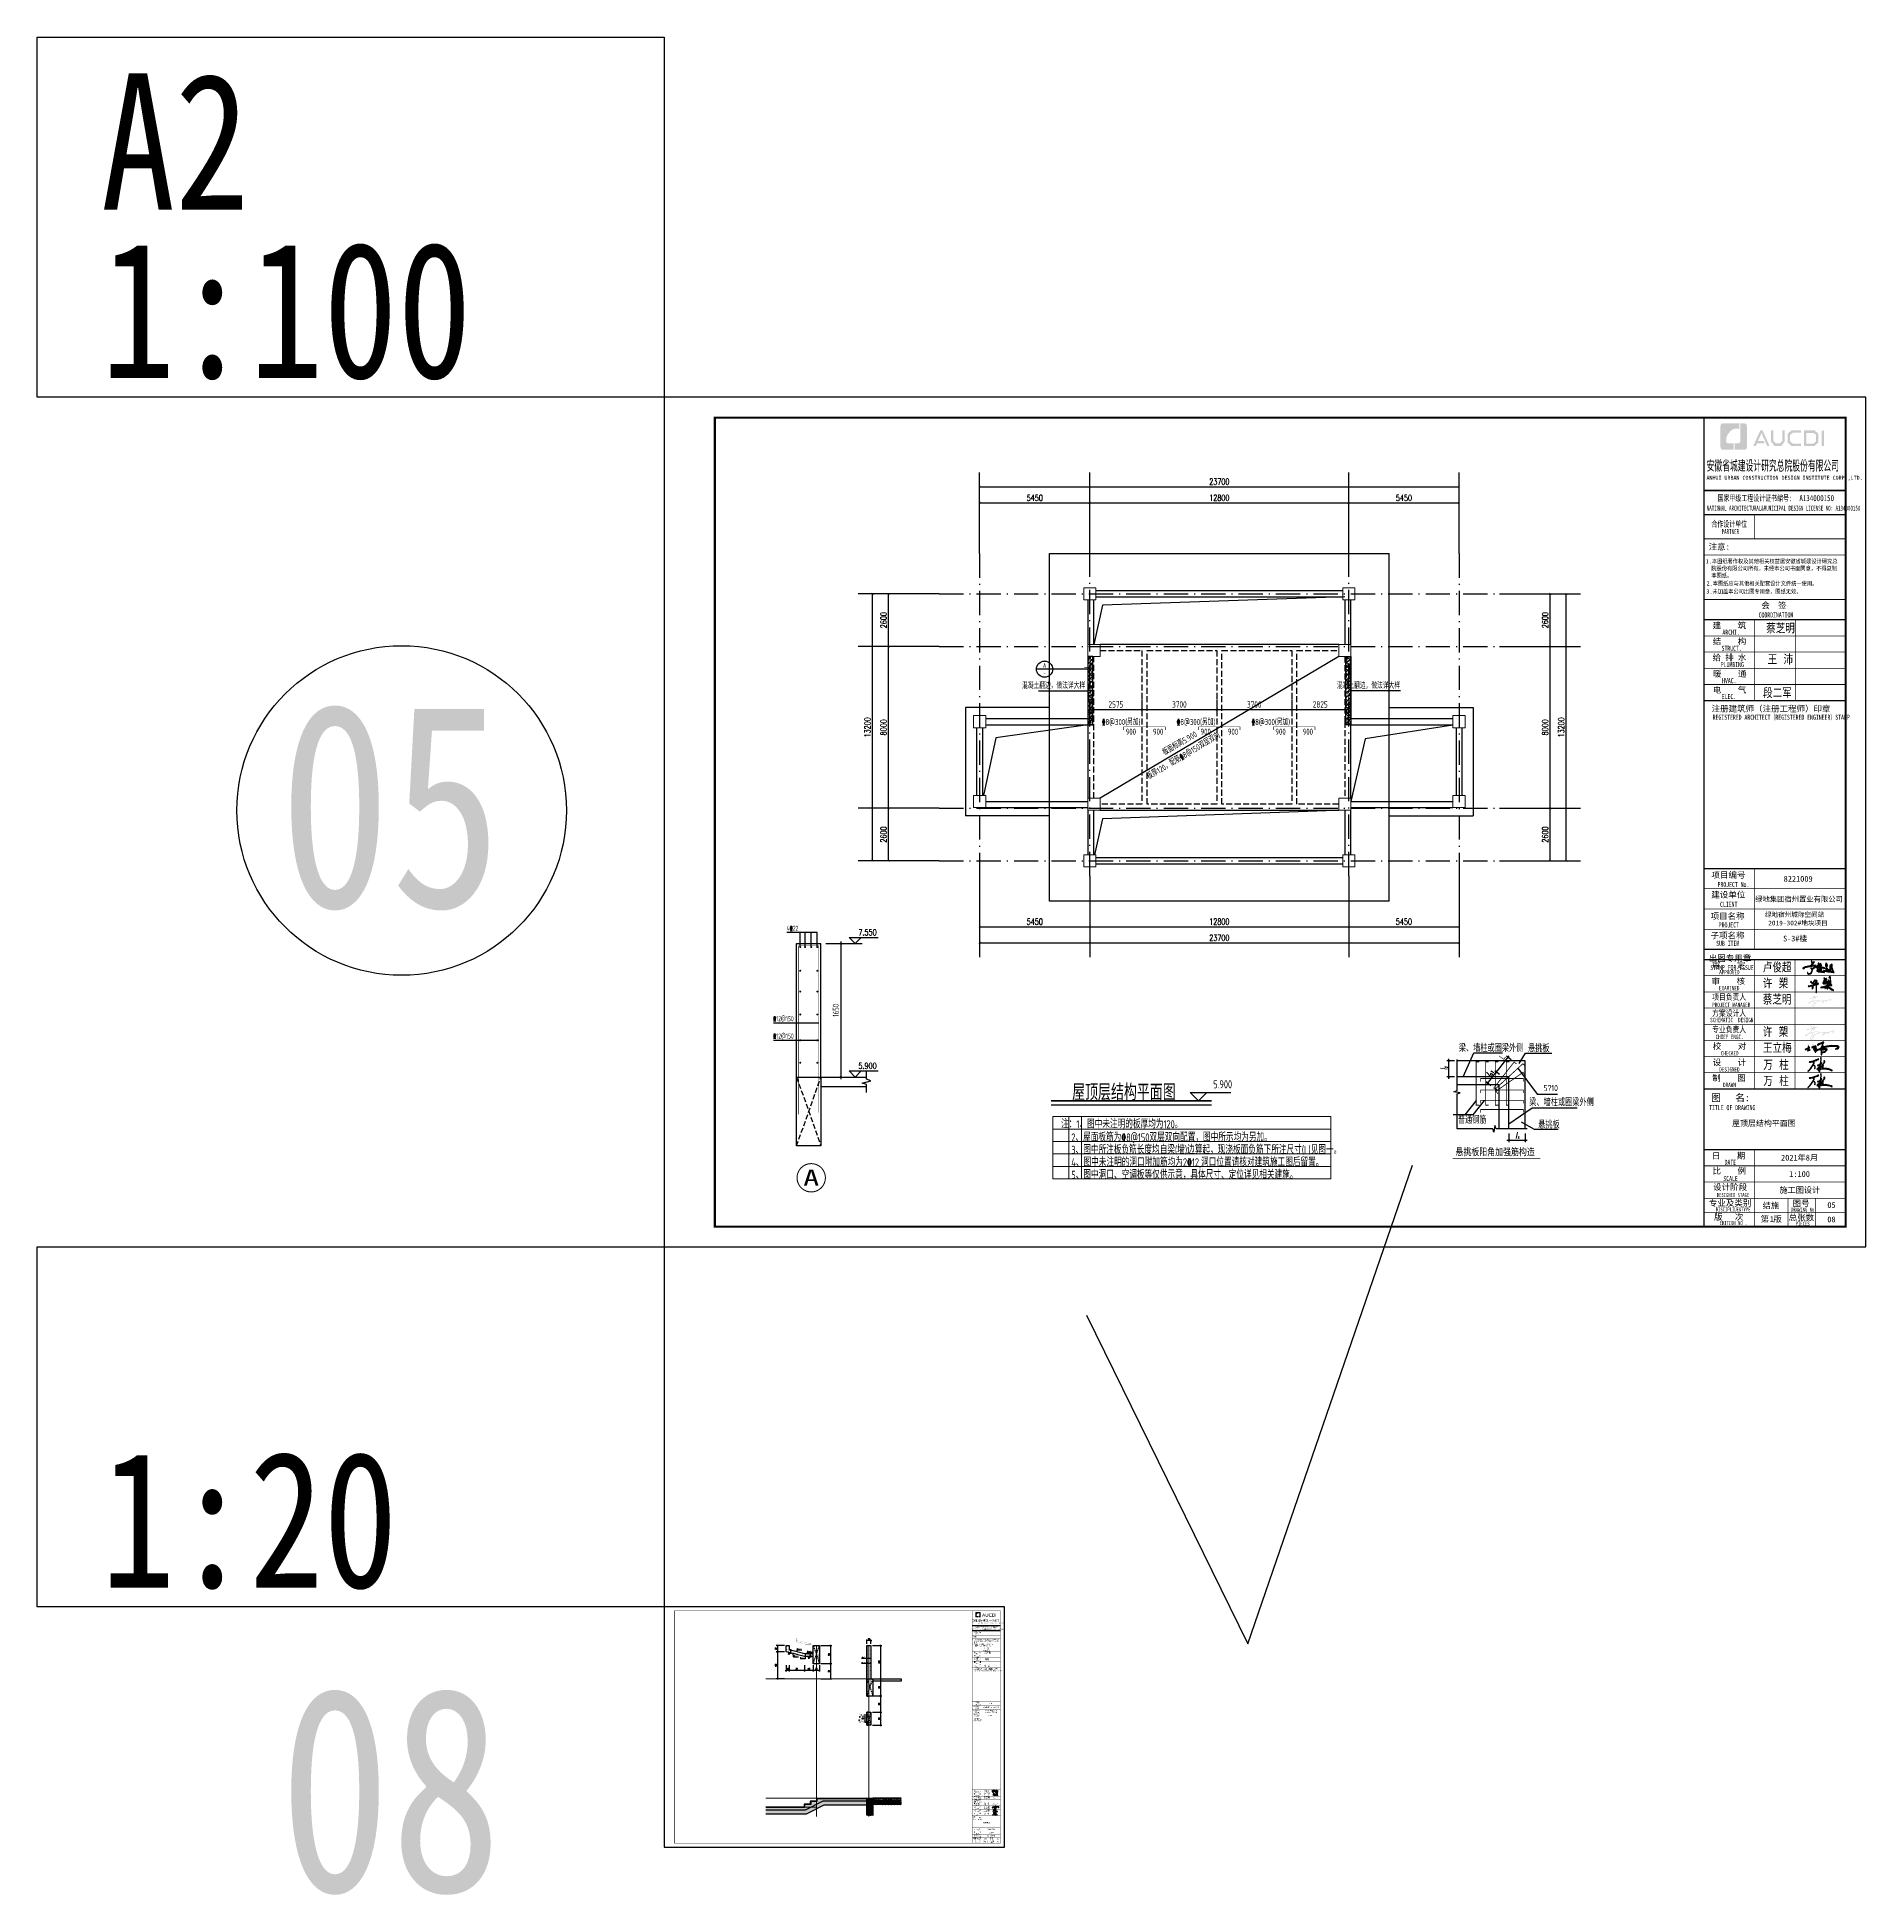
# Model space of a CAD drawing. Extents: x 169490 to 7584583, y -2399407 to 1374371.
# Drawn here: x 3722967 to 3813367, y 629227 to 721081 of the extents above; entities that cross this region are included whole.
import ezdxf
from ezdxf.enums import TextEntityAlignment as Align

# ---------------------------------------------------------------- set-up
doc = ezdxf.new("R2010")
doc.units = 0
doc.header["$LTSCALE"] = 100
for name, pattern in [('8结N-说明$0$HIDDEN2', [0.1875, 0.125, -0.0625]), ('ACAD_ISO10W100', [18.5, 12, -3, 0.5, -3]), ('D3轴线点划线', [18.5, 12, -3, 0.5, -3]), ('DASH', [0.35, 0.25, -0.1]), ('DIVIDE2', [15.875, 6.35, -3.175, 0, -3.175, 0, -3.175]), ('DOTE', [2.42, 2, -0.2, 0.02, -0.2]), ('H3普通虚线', [4.2, 3, -1.2])]:
    doc.linetypes.add(name, pattern=pattern)
doc.layers.get('0').update_dxf_attribs({"linetype": 'CONTINUOUS'})
doc.layers.get('DEFPOINTS').update_dxf_attribs({"linetype": 'CONTINUOUS'})
for name, color, linetype in [('10', 7, 'DIVIDE2'), ('8结N-说明$0$-S-dim', 3, 'CONTINUOUS'), ('8结N-说明$0$axis', 3, 'CONTINUOUS'), ('8结N-说明$0$COL', 1, 'CONTINUOUS'), ('8结N-说明$0$edge-1', 2, '8结N-说明$0$HIDDEN2'), ('8结N-说明$0$REIN', 1, 'CONTINUOUS'), ('A-DI-I(索引)', 21, 'CONTINUOUS'), ('A-HATH(填充)', 8, 'CONTINUOUS'), ('A-WA-M(面层)', 43, 'CONTINUOUS'), ('AXIS', 3, 'CONTINUOUS'), ('C-AXIS(轴号)', 3, 'CONTINUOUS'), ('C-DOTE', 8, 'D3轴线点划线'), ('DIM_ELEV', 3, 'CONTINUOUS'), ('FSK_FREIN', 2, 'CONTINUOUS'), ('FSK_FTEXT', 4, 'CONTINUOUS'), ('PUB_HATCH', 8, 'CONTINUOUS'), ('PUB_TITLE', 4, 'CONTINUOUS'), ('ROOF', 183, 'CONTINUOUS'), ('S-0-TEXT', 7, 'CONTINUOUS'), ('S-BEAM-LINE1', 4, 'CONTINUOUS'), ('S-BEAM-LINE2', 4, 'H3普通虚线'), ('S-DETL-LINE1', 2, 'CONTINUOUS'), ('S-DETL-LINE2', 2, 'H3普通虚线'), ('S-DETL-RBAR', 1, 'CONTINUOUS'), ('S-DETL-TEXT', 7, 'CONTINUOUS'), ('S-SLAB-DIM', 92, 'CONTINUOUS'), ('S-SLAB-HOLE', 155, 'CONTINUOUS'), ('TEXT', 7, 'CONTINUOUS'), ('THIN', 190, 'CONTINUOUS'), ('WALL', 7, 'CONTINUOUS'), ('图框', 140, 'CONTINUOUS'), ('图签文字', 147, 'CONTINUOUS'), ('尺寸标注', 3, 'CONTINUOUS'), ('折板线', 127, 'CONTINUOUS'), ('文字', 7, 'CONTINUOUS'), ('门编号', 6, 'CONTINUOUS')]:
    doc.layers.add(name, color=color, linetype=linetype)
for name, color, linetype, lineweight in [('DOTE', 147, 'DOTE', 15), ('rein', 10, 'CONTINUOUS', 18), ('S-1-TEXT', 7, 'CONTINUOUS', 18), ('S-COLU-LINE1', 6, 'CONTINUOUS', 18), ('可改文字', 6, 'CONTINUOUS', 18), ('图签', 147, 'CONTINUOUS', 18), ('板洞边线', 253, 'CONTINUOUS', 18)]:
    doc.layers.add(name, color=color, linetype=linetype, lineweight=lineweight)
doc.styles.add('8结N-说明$0$com', font='complex.shx', dxfattribs={"width": 0.75})
doc.styles.add('8结N-说明$0$ita', font='italic.shx', dxfattribs={"width": 0.75})
doc.styles.add('8结N-说明$0$st', font='', dxfattribs={"width": 0.85})
doc.styles.add('8结N-说明$0$TSSD_Dimension', font='Tssdeng.shx', dxfattribs={"width": 0.7, "bigfont": 'hztxt.shx'})
doc.styles.add('8结N-说明$0$TSSD_Rein', font='Tssdeng.shx', dxfattribs={"width": 0.7, "bigfont": 'hztxt.shx'})
doc.styles.add('_TCH_DIM', font='SIMPLEX', dxfattribs={"bigfont": 'GBCBIG'})
doc.styles.add('_TCH_DIM_T3', font='SIMPLEX.shx', dxfattribs={"width": 0.705882, "bigfont": 'GBCBIG.shx'})
doc.styles.add('_TCH_LABEL', font='simhei.ttf')
doc.styles.add('BW_Rein', font='Tssdeng.shx', dxfattribs={"width": 0.7, "bigfont": 'hztxt.shx'})
doc.styles.add('DIM_FONT_T3', font='SIMPLEX', dxfattribs={"width": 0.494118, "bigfont": 'GBCBIG'})
doc.styles.add('HT', font='simhei.ttf')
doc.styles.add('TSSD_Dimension', font='Tssdeng.shx', dxfattribs={"width": 0.7, "bigfont": 'tssdchn.shx'})
doc.styles.add('TSSD_Label', font='Tssdeng.shx', dxfattribs={"width": 0.7, "bigfont": 'hztxt.shx'})
doc.styles.add('TSSD_REIN', font='tssdeng.shx', dxfattribs={"width": 0.7, "bigfont": 'hztxt.shx'})
doc.styles.add('宋体', font='')
doc.styles.add('建筑图签-1', font='simhei.ttf', dxfattribs={"width": 0.7})
doc.styles.add('建筑图签-2', font='TXT.shx', dxfattribs={"width": 0.5, "bigfont": 'HZTXT.shx'})
doc.styles.add('黑体', font='simhei.ttf', dxfattribs={"width": 0.7})
doc.styles.get('8结N-说明$0$st').set_extended_font_data('SimSun')
doc.styles.get('宋体').set_extended_font_data('SimSun')
doc.dimstyles.new('8结N-说明$0$TSSD_100_100', dxfattribs={"dimtxt": 300, "dimasz": 100, "dimexe": 100, "dimexo": 250, "dimgap": 100, "dimtad": 1, "dimdec": 0, "dimzin": 0, "dimdsep": 46, "dimtxsty": '8结N-说明$0$TSSD_Dimension', "dimblk": '8结N-说明$0$_ArchTick', "dimblk1": '8结N-说明$0$_ArchTick', "dimblk2": '8结N-说明$0$_ArchTick', "dimcen": 0, "dimdle": 100, "dimclrt": 7, "dimadec": 0, "dimazin": 0, "dimtfac": 1, "dimtdec": 0, "dimtix": 1, "dimtmove": 2, "dimatfit": 3, "dimfxl": 1, "dimtolj": 1, "dimtzin": 0, "dimarcsym": 0})
doc.dimstyles.new('_TCH_ARCH&&100', dxfattribs={"dimtxt": 297.5, "dimasz": 100, "dimexe": 250, "dimexo": 300, "dimgap": 100, "dimtad": 1, "dimdec": 0, "dimzin": 0, "dimdsep": 46, "dimtxsty": '_TCH_DIM_T3', "dimblk": 'ARCHTICK', "dimcen": 0.09, "dimclrt": 7, "dimazin": 2, "dimtfac": 1, "dimtdec": 0, "dimtix": 1, "dimtmove": 2, "dimatfit": 3, "dimfxl": 1, "dimtolj": 1, "dimtzin": 0, "dimarcsym": 0})
doc.dimstyles.new('DIMN100$TCH&&25', dxfattribs={"dimtxt": 63.75, "dimasz": 0.25, "dimexe": 62.5, "dimexo": 75, "dimgap": 43.125, "dimtad": 1, "dimdec": 0, "dimzin": 0, "dimdsep": 46, "dimtxsty": 'DIM_FONT_T3', "dimblk": '_DIMX', "dimcen": 0.09, "dimclrt": 7, "dimadec": 0, "dimazin": 0, "dimtfac": 1, "dimtdec": 0, "dimtix": 1, "dimtmove": 2, "dimatfit": 3, "dimldrblk": '_DIMX', "dimfxl": 10, "dimtolj": 1, "dimtzin": 0, "dimarcsym": 0})
doc.dimstyles.new('TSSD_100_100$0', dxfattribs={"dimtxt": 320, "dimasz": 100, "dimexe": 150, "dimexo": 150, "dimgap": 100, "dimtad": 1, "dimdec": 0, "dimzin": 0, "dimdsep": 46, "dimtxsty": 'TSSD_Dimension', "dimblk": 'ARCHTICK', "dimcen": 0, "dimclrt": 7, "dimadec": 1, "dimazin": 0, "dimtfac": 1, "dimtdec": 0, "dimtix": 1, "dimtmove": 2, "dimatfit": 3, "dimldrblk": '_TSDBK', "dimfxl": 1, "dimtolj": 1, "dimtzin": 0, "dimarcsym": 0})
doc.dimstyles.new('TSSD_25_100', dxfattribs={"dimtxt": 300, "dimasz": 100, "dimexe": 100, "dimexo": 250, "dimgap": 100, "dimtad": 1, "dimdec": 0, "dimlfac": 0.25, "dimzin": 0, "dimdsep": 46, "dimtxsty": 'TSSD_Dimension', "dimblk": 'ARCHTICK', "dimcen": 0, "dimdle": 100, "dimclrt": 7, "dimadec": 0, "dimazin": 0, "dimtfac": 1, "dimtdec": 0, "dimtix": 1, "dimtmove": 2, "dimatfit": 3, "dimldrblk": 'ARCHTICK', "dimfxl": 1, "dimtolj": 1, "dimtzin": 0, "dimarcsym": 0})
pattern_1 = [(50, (0, 0), (215.178055, -18.8256405), [22.5, -247.5]), (355, (0, 0), (-41.6254, 225.65764), [18, -198]), (100.4514, (17.93, -1.57), (173.552815, 206.831863), [19.122057, -210.342634]), (46.1842, (0, 60), (320.172315, -49.655704), [33.75, -371.25]), (96.6356, (26.68, 55.86), (280.398812, 292.235361), [28.683086, -315.5139]), (351.1842, (0, 60), (280.398584, 292.23558), [27, -297]), (21, (30, 45), (179.072116, -120.785667), [22.5, -247.5]), (326, (30, 45), (72.9946, 217.545014), [18, -198]), (71.4514, (44.92, 34.93), (252.066789, 96.759149), [19.122057, -210.342634]), (37.5, (0, 0), (3.6479566, 99.8681561), [0, -195.6, 0, -201, 0, -198.75]), (7.5, (0, 0), (78.9208612, 118.3235136), [0, -114.6, 0, -191.1, 0, -75.75]), (327.5, (-66.9, 0), (160.1467309, -6.7664615), [0, -75, 0, -234, 0, -310.5]), (317.5, (-96.9, 0), (174.955851, 30.0314947), [0, -97.5, 0, -155.4, 0, -220.5]), (45, (0, 0), (-106.066017, 106.066017), [])]

# ---------------------------------------------------------------- blocks, each defined once
blk = doc.blocks.new('院标1')
h = blk.add_hatch(color=150)
h.dxf.hatch_style = 1
h.set_gradient(color1=(33, 113, 253), color2=(33, 113, 253), tint=1, name='INVCURVED')
edge = h.paths.add_edge_path()
edge.add_spline(control_points=[(116373, 648379), (116379, 648379), (116382, 648379), (116391, 648379), (116391, 648379), (116391, 648379), (116616, 648379), (116616, 648379), (116616, 648379), (116616, 648379), (116616, 648054), (116616, 648054), (116616, 648054), (116616, 648054), (116108, 648054), (116108, 648054), (116108, 648054), (116028, 648054), (115963, 648111), (115963, 648199), (115963, 648199), (115963, 648199), (115963, 649215), (115963, 649215), (115963, 649215), (115963, 649295), (116018, 649360), (116108, 649360), (116108, 649360), (116108, 649360), (116897, 649360), (116897, 649360), (116897, 649360), (116897, 649360), (116897, 649080), (116897, 649080), (116897, 649080), (116897, 649080), (116566, 649140), (116356, 648859), (116356, 648859), (116245, 648719), (116240, 648545), (116247, 648466), (116247, 648466), (116254, 648386), (116247, 648466), (116247, 648466), (116247, 648466), (116247, 648466), (116258, 648374), (116373, 648379)], knot_values=[0, 0, 0, 0, 0.071429, 0.071429, 0.071429, 0.107143, 0.142857, 0.142857, 0.142857, 0.178571, 0.214286, 0.214286, 0.214286, 0.25, 0.285714, 0.285714, 0.285714, 0.321429, 0.357143, 0.357143, 0.357143, 0.392857, 0.428571, 0.428571, 0.428571, 0.464286, 0.5, 0.5, 0.5, 0.535714, 0.571429, 0.571429, 0.571429, 0.607143, 0.642857, 0.642857, 0.642857, 0.678571, 0.714286, 0.714286, 0.714286, 0.75, 0.785714, 0.785714, 0.785714, 0.821429, 0.857143, 0.857143, 0.857143, 0.928571, 1, 1, 1, 1], degree=3, periodic=0)
h = blk.add_hatch(color=150)
h.dxf.hatch_style = 1
h.set_gradient(color1=(33, 113, 253), color2=(33, 113, 253), tint=1, name='INVCURVED')
edge = h.paths.add_edge_path()
edge.add_spline(control_points=[(117268, 649215), (117268, 649215), (117268, 648199), (117268, 648199), (117268, 648199), (117268, 648114), (117212, 648054), (117123, 648054), (117123, 648054), (117123, 648054), (116663, 648054), (116663, 648054), (116663, 648054), (116663, 648054), (116663, 648379), (116663, 648379), (116663, 648379), (116663, 648379), (116865, 648379), (116865, 648379), (116865, 648379), (116907, 648379), (116941, 648413), (116941, 648455), (116941, 648455), (116941, 648455), (116941, 649360), (116941, 649360), (116941, 649360), (116941, 649360), (117123, 649360), (117123, 649360), (117123, 649360), (117204, 649360), (117268, 649306), (117268, 649215)], knot_values=[0, 0, 0, 0, 0.1, 0.1, 0.1, 0.15, 0.2, 0.2, 0.2, 0.25, 0.3, 0.3, 0.3, 0.35, 0.4, 0.4, 0.4, 0.45, 0.5, 0.5, 0.5, 0.55, 0.6, 0.6, 0.6, 0.65, 0.7, 0.7, 0.7, 0.75, 0.8, 0.8, 0.8, 0.9, 1, 1, 1, 1], degree=3, periodic=0)
blk = doc.blocks.new('2q3q2342q35q2343r5q23rwetr')
at = {"layer": 'PUB_TITLE'}
h = blk.add_hatch(color=147, dxfattribs=at)
h.paths.add_polyline_path([(3533426, 3160669), (3533552, 3160669), (3533552, 3159898), (3533426, 3159898)])
h.paths.add_polyline_path([(3532673, 3160552), (3532673, 3160026), (3533034, 3160026), (3533158, 3160133), (3533158, 3160451), (3533038, 3160552)], flags=16)
h.paths.add_polyline_path([(3532555, 3160670), (3532555, 3159908), (3533078, 3159908), (3533276, 3160078), (3533276, 3160506), (3533081, 3160670)])
h.paths.add_polyline_path([(3532412, 3160674), (3532412, 3160558), (3532005, 3160558), (3531873, 3160447), (3531873, 3160128), (3532005, 3160025), (3532415, 3160025), (3532415, 3159904), (3531951, 3159904), (3531748, 3160078), (3531748, 3160506), (3531947, 3160674)])
h.paths.add_polyline_path([(3530929, 3160672), (3531050, 3160672), (3531050, 3160161), (3531164, 3160030), (3531375, 3160030), (3531489, 3160161), (3531489, 3160672), (3531603, 3160672), (3531603, 3160124), (3531438, 3159907), (3531101, 3159907), (3530929, 3160126)])
h.paths.add_polyline_path([(3530398, 3160671), (3530515, 3160671), (3530857, 3159906), (3530741, 3159906), (3530459, 3160540), (3530284, 3160152), (3530556, 3160152), (3530616, 3160037), (3530236, 3160037), (3530177, 3159904), (3530054, 3159904)])
at = {"layer": '图框'}
for p, q in [((3527618, 3157710), (3534618, 3157710)), ((3527618, 3157710), (3534618, 3157710)), ((3527618, 3156510), (3534618, 3156510))]:
    blk.add_line(p, q, dxfattribs=at)
for points, const_width in [([(3527618, 3121310), (3527618, 3161310)], 70), ([(3527618, 3157710), (3534618, 3157710)], 60), ([(3527618, 3156510), (3534618, 3156510)], 60), ([(3527618, 3156510), (3534618, 3156510)], 60), ([(3530118, 3156510), (3530118, 3155310)], 35), ([(3527618, 3155310), (3534618, 3155310)], 60), ([(3527618, 3155310), (3534618, 3155310)], 60), ([(3527618, 3154510), (3534618, 3154510)], 35), ([(3527626, 3152310), (3534626, 3152310)], 60), ([(3527626, 3151310), (3534626, 3151310)], 70), ([(3527626, 3151310), (3534626, 3151310)], 70), ([(3530126, 3151310), (3530126, 3147310)], 35), ([(3532126, 3151310), (3532126, 3147310)], 35), ([(3527626, 3150510), (3534626, 3150510)], 35), ([(3527626, 3149710), (3534626, 3149710)], 35), ([(3527626, 3148910), (3534626, 3148910)], 35), ([(3527626, 3148110), (3534626, 3148110)], 35), ([(3527626, 3147310), (3534626, 3147310)], 70), ([(3527618, 3139010), (3534618, 3139010)], 70), ([(3527618, 3139010), (3534618, 3139010)], 70), ([(3530118, 3135010), (3530118, 3139010)], 35), ([(3527618, 3138010), (3534618, 3138010)], 35), ([(3527618, 3137010), (3534618, 3137010)], 35), ([(3527618, 3136010), (3534618, 3136010)], 35), ([(3534618, 3135010), (3527618, 3135010)], 70), ([(3534618, 3134510), (3527618, 3134510)], 70), ([(3527618, 3134510), (3534618, 3134510)], 70), ([(3530117, 3128110), (3530118, 3134510)], 35), ([(3532118, 3128110), (3532118, 3134510)], 35), ([(3527618, 3133710), (3534618, 3133710)], 35), ([(3527618, 3132910), (3534618, 3132910)], 35), ([(3527618, 3132110), (3534618, 3132110)], 35), ([(3527618, 3131310), (3534618, 3131310)], 35), ([(3527618, 3130510), (3534618, 3130510)], 35), ([(3527618, 3129710), (3534618, 3129710)], 35), ([(3527618, 3128910), (3534618, 3128910)], 35), ([(3527618, 3128110), (3534618, 3128110)], 70), ([(3527618, 3125110), (3534618, 3125110)], 70), ([(3530118, 3122710), (3530118, 3125110)], 35), ([(3527618, 3124310), (3534618, 3124310)], 35), ([(3527618, 3123510), (3534618, 3123510)], 35), ([(3527618, 3122710), (3534618, 3122710)], 35), ([(3527618, 3122710), (3534118, 3122710)], 35), ([(3530118, 3121310), (3530118, 3122710)], 35), ([(3531768, 3121310), (3531768, 3122710)], 35), ([(3531768, 3121310), (3531768, 3122710)], 35), ([(3531768, 3121310), (3531768, 3122710)], 35), ([(3533118, 3121310), (3533118, 3122710)], 35), ([(3527618, 3122010), (3531768, 3122010)], 35), ([(3531768, 3122010), (3534618, 3122010)], 35)]:
    blk.add_lwpolyline(points, dxfattribs=dict(at, const_width=const_width))
blk.add_blockref('院标1', (3412469, 2511661))
at = {"layer": 'PUB_TITLE', "style": 'HT', "width": 0.88}
for s, p in [('1.本图纸著作权及其他相关权益属安徽省城建设计研究总', (3527703, 3154103)), ('本图纸。', (3527983, 3153399)), ('院股份有限公司所有。未经本公司书面同意，不得复制', (3527983, 3153749)), (' 2.本图纸应与其他相关配套设计文件统一使用。 ', (3527593, 3153002)), ('3.未加盖本公司出图专用章，图纸无效。', (3527736, 3152608))]:
    blk.add_text(s, height=210, dxfattribs=at).set_placement(p)
at = {"layer": '图签', "color": 154, "style": '宋体'}
for s, height, p in [('8221009', 286.7, (3531555, 3138358)), ('绿地集团宿州置业有限公司', 258.01, (3530147, 3137372)), ('绿地宿州城际空间站', 232.2, (3530637, 3136619)), ('2019-302#地块项目', 232.21, (3530791, 3136201)), ('2021年8月', 286.7, (3531428, 3124572)), ('施工图设计', 286.7, (3531350, 3122972)), ('结施', 286.7, (3530522, 3122203))]:
    blk.add_text(s, height=height, dxfattribs=at).set_placement(p)
at = {"layer": '图签', "color": 1, "style": '宋体'}
for s, height, p in [('1:100', 286.7, (3531829, 3123764)), ('1', 287, (3530871, 3121535))]:
    blk.add_text(s, height=height, dxfattribs=at).set_placement(p)
at = {"layer": '图签文字', "color": 7, "style": '建筑图签-1'}
for s, height, width, p in [('安徽省城建设计研究总院股份有限公司', 500, 0.55, (3527746, 3158687)), ('国家甲级工程设计证书编号:  A134000150', 300, 0.7, (3528290, 3157177)), ('合作设计单位', 300, 0.7, (3527983, 3155900)), ('项目负责人', 300, 0.8, (3528020, 3132511)), ('方案设计人', 300, 0.8, (3528020, 3131708)), ('专业负责人', 300, 0.8, (3528019, 3130902))]:
    blk.add_text(s, height=height, dxfattribs=dict(at, width=width)).set_placement(p)
at = {"layer": '图签文字', "linetype": 'Continuous', "style": '建筑图签-1', "width": 0.91}
blk.add_text('ANHUI URBAN CONSTRUCTION DESIGN INSTITUTE CORP.,LTD.', height=200, dxfattribs=at).set_placement((3527736, 3158232))
at = {"layer": '图签文字', "style": '建筑图签-1'}
for s, height, width, p in [('NATIONAL ARCHITECTURAL&MUNICIPAL DESIGN LICENSE NO: A134000150', 250, 0.6, (3527754, 3156705)), ('PARTNER', 250, 0.6, (3528492, 3155544)), ('COORDINATION', 250, 0.7, (3530317, 3151423)), ('ARCHI.', 250, 0.7, (3528527, 3150572)), ('STRUCT.', 250, 0.7, (3528487, 3149775)), ('PLUMBING', 250, 0.7, (3528447, 3148969)), ('HVAC.', 250, 0.7, (3528511, 3148175)), ('ELEC.', 250, 0.7, (3528496, 3147391)), ('REGISTERED ARCHITECT（REGISTERED ENGINEER）STAMP', 250, 0.7, (3528046, 3146369)), ('PROJECT No.', 250, 0.7, (3528287, 3138095, -1799)), ('CLIENT', 250, 0.7, (3528411, 3137116)), ('PROJECT', 250, 0.7, (3528347, 3136097)), ('SUB ITEM', 250, 0.7, (3528220, 3135186)), ('STAMP FOR ISSUE', 250, 0.7, (3527930, 3133991)), ('APPROVED ', 220, 0.7, (3528368, 3133775)), ('EXAMINED  ', 220, 0.7, (3528360, 3132984, -1799)), ('PROJECT MANAGER', 220, 0.7, (3528022, 3132158, -1799)), ('SCHEMATIC  DESIGN', 220, 0.7, (3527920, 3131411, -1799)), ('TITLE OF DRAWING', 250, 0.7, (3527872, 3127063)), ('DATE', 250, 0.7, (3528634, 3124359)), ('SCALE', 250, 0.7, (3528573, 3123560)), ('DISCIPLIUE&TYPE', 200, 0.7, (3528201, 3122057)), ('DESIGNED STAGE', 200, 0.7, (3528250, 3122770)), ('DRAWING No.', 200, 0.7, (3531923, 3122050)), ('EDITION NO .', 200, 0.7, (3528384, 3121384)), ('PIECES', 200, 0.7, (3532151, 3121350))]:
    blk.add_text(s, height=height, dxfattribs=dict(at, width=width)).set_placement(p)
at = {"layer": '图签文字', "color": 7, "style": '建筑图签-1'}
for s, height, p in [('注意:', 300, (3527849, 3154773)), ('会  签', 300, (3530452, 3151878)), ('建    筑', 300, (3528047, 3150877)), ('结    构', 300, (3528052, 3150089)), ('给 排 水', 300, (3528043, 3149295)), ('暖    通', 300, (3528061, 3148492)), ('电    气', 300, (3528051, 3147692)), ('注册建筑师（注册工程师）印章', 300, (3527993, 3146764)), ('项目编号', 300, (3527986, 3138543)), ('建设单位', 300, (3527978, 3137565)), ('项目名称', 300, (3527944, 3136507)), ('子项名称', 300, (3527944, 3135551)), ('出图专用章', 300, (3527854, 3134428)), ('审    定', 300, (3528005, 3134089)), ('审    核', 300, (3527992, 3133287)), ('校    对', 300, (3528051, 3130078)), ('设    计', 300, (3528046, 3129277)), ('制    图', 300, (3528023, 3128502)), ('图   名:', 350, (3527973, 3127505)), ('日    期', 300, (3528002, 3124659)), ('比    例', 300, (3528040, 3123912)), ('设计阶段', 300, (3528070, 3123110)), ('专业及类别', 300, (3527856, 3122323)), ('图号', 300, (3531999, 3122304)), ('版   次 ', 300, (3528114, 3121633)), ('第 版', 300, (3530418, 3121533)), ('总张数', 300, (3531805, 3121604))]:
    blk.add_text(s, height=height, dxfattribs=at).set_placement(p)
at = {"layer": '图签文字', "color": 1, "style": '建筑图签-2', "width": 0.7}
for s, p in [('蔡芝明', (3530692, 3150638)), ('王 沛', (3530763, 3149097)), ('段二军', (3530538, 3147442)), ('卢俊超', (3530524, 3133872)), ('许 槊', (3530524, 3133081)), ('蔡芝明', (3530524, 3132281)), ('许 槊', (3530524, 3130681)), ('王立梅', (3530534, 3129890)), ('万 柱', (3530549, 3129053)), ('万 柱', (3530549, 3128253))]:
    blk.add_text(s, height=500, dxfattribs=at).set_placement(p)
at = {"layer": '图签文字', "style": '建筑图签-1', "width": 0.7}
for s, p in [('CHIEF ENGI.', (3528882, 3130685)), ('CHECKED  ', (3529011, 3129879)), ('DESIGNED ', (3528937, 3129076)), (' DRAWN   ', (3529002, 3128311))]:
    blk.add_text(s, height=220, dxfattribs=at).set_placement(p, align=Align.MIDDLE)
blk = doc.blocks.new('_ARCHTICK')
at = {"const_width": 0.15}
blk.add_lwpolyline([(-0.5, -0.5), (0.5, 0.5)], dxfattribs=at)
blk = doc.blocks.new('*D1207')
at = {"layer": 'DEFPOINTS', "color": 0, "ltscale": 10, "transparency": 16777216}
for p in [(3784983, 688468), (3787808, 688468), (3787808, 687829)]:
    blk.add_point(p, dxfattribs=at)
at = {"layer": 'S-SLAB-DIM', "color": 0, "lineweight": -2, "ltscale": 10, "transparency": 16777216}
for p, q in [((3784983, 688318), (3784983, 687679)), ((3787808, 688318), (3787808, 687679)), ((3784983, 687829), (3787808, 687829))]:
    blk.add_line(p, q, dxfattribs=at)
at = {"layer": 'S-SLAB-DIM', "color": 0, "lineweight": -2, "ltscale": 10, "transparency": 16777216, "xscale": 100, "yscale": 100, "zscale": 100, "rotation": 180}
blk.add_blockref('_ARCHTICK', (3784983, 687829), dxfattribs=at)
at = {"layer": 'S-SLAB-DIM', "color": 0, "lineweight": -2, "ltscale": 10, "transparency": 16777216, "xscale": 100, "yscale": 100, "zscale": 100}
blk.add_blockref('_ARCHTICK', (3787808, 687829), dxfattribs=at)
at = {"layer": 'S-SLAB-DIM', "color": 7, "ltscale": 10, "transparency": 16777216, "insert": (3786396, 688089), "char_height": 320, "attachment_point": 5, "style": 'TSSD_Dimension'}
blk.add_mtext('\\A1;2825', dxfattribs=at)
blk = doc.blocks.new('_TSDBK')
blk.add_line((-1, 0), (0, 0))
at = {"const_width": 0.5}
blk.add_lwpolyline([(-0.7, -0.7), (0.7, 0.7)], dxfattribs=at)
blk = doc.blocks.new('*D1208')
at = {"layer": 'DEFPOINTS', "color": 0, "ltscale": 10, "transparency": 16777216}
for p in [(3781283, 688468), (3784983, 688468), (3784983, 687829)]:
    blk.add_point(p, dxfattribs=at)
at = {"layer": 'S-SLAB-DIM', "color": 0, "lineweight": -2, "ltscale": 10, "transparency": 16777216}
for p, q in [((3781283, 688318), (3781283, 687679)), ((3784983, 688318), (3784983, 687679)), ((3781283, 687829), (3784983, 687829))]:
    blk.add_line(p, q, dxfattribs=at)
at = {"layer": 'S-SLAB-DIM', "color": 0, "lineweight": -2, "ltscale": 10, "transparency": 16777216, "xscale": 100, "yscale": 100, "zscale": 100, "rotation": 180}
blk.add_blockref('_ARCHTICK', (3781283, 687829), dxfattribs=at)
at = {"layer": 'S-SLAB-DIM', "color": 0, "lineweight": -2, "ltscale": 10, "transparency": 16777216, "xscale": 100, "yscale": 100, "zscale": 100}
blk.add_blockref('_ARCHTICK', (3784983, 687829), dxfattribs=at)
at = {"layer": 'S-SLAB-DIM', "color": 7, "ltscale": 10, "transparency": 16777216, "insert": (3783133, 688089), "char_height": 320, "attachment_point": 5, "style": 'TSSD_Dimension'}
blk.add_mtext('\\A1;3700', dxfattribs=at)
blk = doc.blocks.new('*D1209')
at = {"layer": 'DEFPOINTS', "color": 0, "ltscale": 10, "transparency": 16777216}
for p in [(3777583, 688468), (3781283, 688468), (3781283, 687829)]:
    blk.add_point(p, dxfattribs=at)
at = {"layer": 'S-SLAB-DIM', "color": 0, "lineweight": -2, "ltscale": 10, "transparency": 16777216}
for p, q in [((3777583, 688318), (3777583, 687679)), ((3781283, 688318), (3781283, 687679)), ((3777583, 687829), (3781283, 687829))]:
    blk.add_line(p, q, dxfattribs=at)
at = {"layer": 'S-SLAB-DIM', "color": 0, "lineweight": -2, "ltscale": 10, "transparency": 16777216, "xscale": 100, "yscale": 100, "zscale": 100, "rotation": 180}
blk.add_blockref('_ARCHTICK', (3777583, 687829), dxfattribs=at)
at = {"layer": 'S-SLAB-DIM', "color": 0, "lineweight": -2, "ltscale": 10, "transparency": 16777216, "xscale": 100, "yscale": 100, "zscale": 100}
blk.add_blockref('_ARCHTICK', (3781283, 687829), dxfattribs=at)
at = {"layer": 'S-SLAB-DIM', "color": 7, "ltscale": 10, "transparency": 16777216, "insert": (3779433, 688089), "char_height": 320, "attachment_point": 5, "style": 'TSSD_Dimension'}
blk.add_mtext('\\A1;3700', dxfattribs=at)
blk = doc.blocks.new('*D1210')
at = {"layer": 'DEFPOINTS', "color": 0, "ltscale": 10, "transparency": 16777216}
for p in [(3775008, 688468), (3777583, 688468), (3777583, 687829)]:
    blk.add_point(p, dxfattribs=at)
at = {"layer": 'S-SLAB-DIM', "color": 0, "lineweight": -2, "ltscale": 10, "transparency": 16777216}
for p, q in [((3775008, 688318), (3775008, 687679)), ((3777583, 688318), (3777583, 687679)), ((3775008, 687829), (3777583, 687829))]:
    blk.add_line(p, q, dxfattribs=at)
at = {"layer": 'S-SLAB-DIM', "color": 0, "lineweight": -2, "ltscale": 10, "transparency": 16777216, "xscale": 100, "yscale": 100, "zscale": 100, "rotation": 180}
blk.add_blockref('_ARCHTICK', (3775008, 687829), dxfattribs=at)
at = {"layer": 'S-SLAB-DIM', "color": 0, "lineweight": -2, "ltscale": 10, "transparency": 16777216, "xscale": 100, "yscale": 100, "zscale": 100}
blk.add_blockref('_ARCHTICK', (3777583, 687829), dxfattribs=at)
at = {"layer": 'S-SLAB-DIM', "color": 7, "ltscale": 10, "transparency": 16777216, "insert": (3776296, 688089), "char_height": 320, "attachment_point": 5, "style": 'TSSD_Dimension'}
blk.add_mtext('\\A1;2575', dxfattribs=at)
blk = doc.blocks.new('_DIMX')
blk.add_line((-150, 0), (150, 0))
at = {"const_width": 50}
blk.add_lwpolyline([(-70, -70), (70, 70)], dxfattribs=at)
blk = doc.blocks.new('*D1329')
at = {"layer": 'DEFPOINTS', "color": 0, "transparency": 16777216}
for p in [(3761336, 640658), (3761336, 640327), (3761636, 640658)]:
    blk.add_point(p, dxfattribs=at)
at = {"layer": '尺寸标注', "color": 0, "lineweight": -2, "transparency": 16777216}
for p, q in [((3761336, 640583), (3761336, 640265)), ((3761635, 640327), (3761336, 640327)), ((3761636, 640583), (3761636, 640265))]:
    blk.add_line(p, q, dxfattribs=at)
at = {"layer": '尺寸标注', "color": 0, "lineweight": -2, "transparency": 16777216, "xscale": 0.25, "yscale": 0.25, "zscale": 0.25, "rotation": 180}
blk.add_blockref('_DIMX', (3761336, 640327), dxfattribs=at)
at = {"layer": '尺寸标注', "color": 0, "lineweight": -2, "transparency": 16777216, "xscale": 0.25, "yscale": 0.25, "zscale": 0.25}
blk.add_blockref('_DIMX', (3761636, 640327), dxfattribs=at)
at = {"layer": '尺寸标注', "color": 7, "transparency": 16777216, "insert": (3761486, 640402), "char_height": 63.8, "attachment_point": 5, "style": 'DIM_FONT_T3'}
blk.add_mtext('\\A1;300', dxfattribs=at)
blk = doc.blocks.new('*D1330')
at = {"layer": 'DEFPOINTS', "color": 0, "transparency": 16777216}
for p in [(3760898, 640658), (3760898, 640327), (3761336, 640658)]:
    blk.add_point(p, dxfattribs=at)
at = {"layer": '尺寸标注', "color": 0, "lineweight": -2, "transparency": 16777216}
for p, q in [((3760898, 640583), (3760898, 640265)), ((3761335, 640327), (3760898, 640327)), ((3761336, 640583), (3761336, 640265))]:
    blk.add_line(p, q, dxfattribs=at)
at = {"layer": '尺寸标注', "color": 0, "lineweight": -2, "transparency": 16777216, "xscale": 0.25, "yscale": 0.25, "zscale": 0.25, "rotation": 180}
blk.add_blockref('_DIMX', (3760898, 640327), dxfattribs=at)
at = {"layer": '尺寸标注', "color": 0, "lineweight": -2, "transparency": 16777216, "xscale": 0.25, "yscale": 0.25, "zscale": 0.25}
blk.add_blockref('_DIMX', (3761336, 640327), dxfattribs=at)
at = {"layer": '尺寸标注', "color": 7, "transparency": 16777216, "insert": (3761117, 640402), "char_height": 63.8, "attachment_point": 5, "style": 'DIM_FONT_T3'}
blk.add_mtext('\\A1;438', dxfattribs=at)
blk = doc.blocks.new('*D1331')
at = {"layer": 'DEFPOINTS', "color": 0, "transparency": 16777216}
for p in [(3760136, 640658), (3760136, 640327), (3760898, 640658)]:
    blk.add_point(p, dxfattribs=at)
at = {"layer": '尺寸标注', "color": 0, "lineweight": -2, "transparency": 16777216}
for p, q in [((3760136, 640583), (3760136, 640265)), ((3760898, 640327), (3760136, 640327)), ((3760898, 640583), (3760898, 640265))]:
    blk.add_line(p, q, dxfattribs=at)
at = {"layer": '尺寸标注', "color": 0, "lineweight": -2, "transparency": 16777216, "xscale": 0.25, "yscale": 0.25, "zscale": 0.25, "rotation": 180}
blk.add_blockref('_DIMX', (3760136, 640327), dxfattribs=at)
at = {"layer": '尺寸标注', "color": 0, "lineweight": -2, "transparency": 16777216, "xscale": 0.25, "yscale": 0.25, "zscale": 0.25}
blk.add_blockref('_DIMX', (3760898, 640327), dxfattribs=at)
at = {"layer": '尺寸标注', "color": 7, "transparency": 16777216, "insert": (3760517, 640402), "char_height": 63.8, "attachment_point": 5, "style": 'DIM_FONT_T3'}
blk.add_mtext('\\A1;762', dxfattribs=at)
blk = doc.blocks.new('*D1332')
at = {"layer": 'DEFPOINTS', "color": 0, "transparency": 16777216}
for p in [(3759986, 640658), (3759986, 640327), (3760136, 640658)]:
    blk.add_point(p, dxfattribs=at)
at = {"layer": '尺寸标注', "color": 0, "lineweight": -2, "transparency": 16777216}
for p, q in [((3759985, 640327), (3759985, 640327)), ((3759986, 640583), (3759986, 640265)), ((3760136, 640327), (3759986, 640327)), ((3760136, 640583), (3760136, 640265)), ((3760136, 640327), (3760136, 640327))]:
    blk.add_line(p, q, dxfattribs=at)
at = {"layer": '尺寸标注', "color": 0, "lineweight": -2, "transparency": 16777216, "xscale": 0.25, "yscale": 0.25, "zscale": 0.25}
blk.add_blockref('_DIMX', (3759986, 640327), dxfattribs=at)
at = {"layer": '尺寸标注', "color": 0, "lineweight": -2, "transparency": 16777216, "xscale": 0.25, "yscale": 0.25, "zscale": 0.25, "rotation": 180}
blk.add_blockref('_DIMX', (3760136, 640327), dxfattribs=at)
at = {"layer": '尺寸标注', "color": 7, "transparency": 16777216, "insert": (3760061, 640402), "char_height": 63.8, "attachment_point": 5, "style": 'DIM_FONT_T3'}
blk.add_mtext('\\A1;150', dxfattribs=at)
blk = doc.blocks.new('*D1333')
at = {"layer": 'DEFPOINTS', "color": 0, "transparency": 16777216}
for p in [(3759557, 641236), (3759986, 641558), (3759986, 641236)]:
    blk.add_point(p, dxfattribs=at)
at = {"layer": '尺寸标注', "color": 0, "lineweight": -2, "transparency": 16777216}
for p, q in [((3759911, 641558), (3759495, 641558)), ((3759911, 641236), (3759495, 641236)), ((3759557, 641557), (3759557, 641236))]:
    blk.add_line(p, q, dxfattribs=at)
at = {"layer": '尺寸标注', "color": 0, "lineweight": -2, "transparency": 16777216, "xscale": 0.25, "yscale": 0.25, "zscale": 0.25}
for p, rotation in [((3759557, 641558), 90), ((3759557, 641236), 270)]:
    blk.add_blockref('_DIMX', p, dxfattribs=dict(at, rotation=rotation))
at = {"layer": '尺寸标注', "color": 7, "transparency": 16777216, "insert": (3759482, 641397), "char_height": 63.8, "attachment_point": 5, "rotation": 90, "style": 'DIM_FONT_T3'}
blk.add_mtext('\\A1;322', dxfattribs=at)
blk = doc.blocks.new('*D1334')
at = {"layer": 'DEFPOINTS', "color": 0, "transparency": 16777216}
for p in [(3759986, 641236), (3759557, 639908), (3759986, 639908)]:
    blk.add_point(p, dxfattribs=at)
at = {"layer": '尺寸标注', "color": 0, "lineweight": -2, "transparency": 16777216}
for p, q in [((3759911, 641236), (3759495, 641236)), ((3759557, 641235), (3759557, 639908)), ((3759911, 639908), (3759495, 639908))]:
    blk.add_line(p, q, dxfattribs=at)
at = {"layer": '尺寸标注', "color": 0, "lineweight": -2, "transparency": 16777216, "xscale": 0.25, "yscale": 0.25, "zscale": 0.25}
for p, rotation in [((3759557, 641236), 90), ((3759557, 639908), 270)]:
    blk.add_blockref('_DIMX', p, dxfattribs=dict(at, rotation=rotation))
at = {"layer": '尺寸标注', "color": 7, "transparency": 16777216, "insert": (3759482, 640572), "char_height": 63.8, "attachment_point": 5, "rotation": 90, "style": 'DIM_FONT_T3'}
blk.add_mtext('\\A1;1328', dxfattribs=at)
blk = doc.blocks.new('*D1335')
at = {"layer": 'DEFPOINTS', "color": 0, "transparency": 16777216}
for p in [(3761636, 641558), (3761636, 640658), (3762183, 640658)]:
    blk.add_point(p, dxfattribs=at)
at = {"layer": '尺寸标注', "color": 0, "lineweight": -2, "transparency": 16777216}
for p, q in [((3761711, 641558), (3762246, 641558)), ((3762183, 641557), (3762183, 640658)), ((3761711, 640658), (3762246, 640658))]:
    blk.add_line(p, q, dxfattribs=at)
at = {"layer": '尺寸标注', "color": 0, "lineweight": -2, "transparency": 16777216, "xscale": 0.25, "yscale": 0.25, "zscale": 0.25}
for p, rotation in [((3762183, 641558), 90), ((3762183, 640658), 270)]:
    blk.add_blockref('_DIMX', p, dxfattribs=dict(at, rotation=rotation))
at = {"layer": '尺寸标注', "color": 7, "transparency": 16777216, "insert": (3762108, 641108), "char_height": 63.8, "attachment_point": 5, "rotation": 90, "style": 'DIM_FONT_T3'}
blk.add_mtext('\\A1;900', dxfattribs=at)
blk = doc.blocks.new('*D1336')
at = {"layer": 'DEFPOINTS', "color": 0, "transparency": 16777216}
for p in [(3761636, 640658), (3761636, 639908), (3762183, 639908)]:
    blk.add_point(p, dxfattribs=at)
at = {"layer": '尺寸标注', "color": 0, "lineweight": -2, "transparency": 16777216}
for p, q in [((3761711, 640658), (3762246, 640658)), ((3762183, 640657), (3762183, 639908)), ((3761711, 639908), (3762246, 639908))]:
    blk.add_line(p, q, dxfattribs=at)
at = {"layer": '尺寸标注', "color": 0, "lineweight": -2, "transparency": 16777216, "xscale": 0.25, "yscale": 0.25, "zscale": 0.25}
for p, rotation in [((3762183, 640658), 90), ((3762183, 639908), 270)]:
    blk.add_blockref('_DIMX', p, dxfattribs=dict(at, rotation=rotation))
at = {"layer": '尺寸标注', "color": 7, "transparency": 16777216, "insert": (3762108, 640283), "char_height": 63.8, "attachment_point": 5, "rotation": 90, "style": 'DIM_FONT_T3'}
blk.add_mtext('\\A1;750', dxfattribs=at)
blk = doc.blocks.new('*D1337')
at = {"layer": 'DEFPOINTS', "color": 0, "transparency": 16777216}
for p in [(3764186, 638259), (3764186, 637609), (3764665, 637609)]:
    blk.add_point(p, dxfattribs=at)
at = {"layer": '尺寸标注', "color": 0, "lineweight": -2, "transparency": 16777216}
for p, q in [((3764261, 638259), (3764728, 638259)), ((3764261, 637609), (3764728, 637609)), ((3764665, 638258), (3764665, 637609))]:
    blk.add_line(p, q, dxfattribs=at)
at = {"layer": '尺寸标注', "color": 0, "lineweight": -2, "transparency": 16777216, "xscale": 0.25, "yscale": 0.25, "zscale": 0.25}
for p, rotation in [((3764665, 638259), 90), ((3764665, 637609), 270)]:
    blk.add_blockref('_DIMX', p, dxfattribs=dict(at, rotation=rotation))
at = {"layer": '尺寸标注', "color": 7, "transparency": 16777216, "insert": (3764590, 637934), "char_height": 63.8, "attachment_point": 5, "rotation": 90, "style": 'DIM_FONT_T3'}
blk.add_mtext('\\A1;650', dxfattribs=at)
blk = doc.blocks.new('*D1338')
at = {"layer": 'DEFPOINTS', "color": 0, "transparency": 16777216}
for p in [(3764186, 639059), (3764186, 638259), (3764665, 638259)]:
    blk.add_point(p, dxfattribs=at)
at = {"layer": '尺寸标注', "color": 0, "lineweight": -2, "transparency": 16777216}
for p, q in [((3764261, 639059), (3764728, 639059)), ((3764665, 639058), (3764665, 638259)), ((3764261, 638259), (3764728, 638259))]:
    blk.add_line(p, q, dxfattribs=at)
at = {"layer": '尺寸标注', "color": 0, "lineweight": -2, "transparency": 16777216, "xscale": 0.25, "yscale": 0.25, "zscale": 0.25}
for p, rotation in [((3764665, 639059), 90), ((3764665, 638259), 270)]:
    blk.add_blockref('_DIMX', p, dxfattribs=dict(at, rotation=rotation))
at = {"layer": '尺寸标注', "color": 7, "transparency": 16777216, "insert": (3764590, 638659), "char_height": 63.8, "attachment_point": 5, "rotation": 90, "style": 'DIM_FONT_T3'}
blk.add_mtext('\\A1;800', dxfattribs=at)
blk = doc.blocks.new('*D1339')
at = {"layer": 'DEFPOINTS', "color": 0, "transparency": 16777216}
for p in [(3764186, 639909), (3764186, 639059), (3764665, 639059)]:
    blk.add_point(p, dxfattribs=at)
at = {"layer": '尺寸标注', "color": 0, "lineweight": -2, "transparency": 16777216}
for p, q in [((3764261, 639909), (3764728, 639909)), ((3764665, 639908), (3764665, 639059)), ((3764261, 639059), (3764728, 639059))]:
    blk.add_line(p, q, dxfattribs=at)
at = {"layer": '尺寸标注', "color": 0, "lineweight": -2, "transparency": 16777216, "xscale": 0.25, "yscale": 0.25, "zscale": 0.25}
for p, rotation in [((3764665, 639909), 90), ((3764665, 639059), 270)]:
    blk.add_blockref('_DIMX', p, dxfattribs=dict(at, rotation=rotation))
at = {"layer": '尺寸标注', "color": 7, "transparency": 16777216, "insert": (3764590, 639484), "char_height": 63.8, "attachment_point": 5, "rotation": 90, "style": 'DIM_FONT_T3'}
blk.add_mtext('\\A1;850', dxfattribs=at)
blk = doc.blocks.new('*D1340')
at = {"layer": 'DEFPOINTS', "color": 0, "transparency": 16777216}
for p in [(3764186, 641559), (3764186, 639909), (3764665, 639909)]:
    blk.add_point(p, dxfattribs=at)
at = {"layer": '尺寸标注', "color": 0, "lineweight": -2, "transparency": 16777216}
for p, q in [((3764261, 641559), (3764728, 641559)), ((3764665, 641558), (3764665, 639909)), ((3764261, 639909), (3764728, 639909))]:
    blk.add_line(p, q, dxfattribs=at)
at = {"layer": '尺寸标注', "color": 0, "lineweight": -2, "transparency": 16777216, "xscale": 0.25, "yscale": 0.25, "zscale": 0.25}
for p, rotation in [((3764665, 641559), 90), ((3764665, 639909), 270)]:
    blk.add_blockref('_DIMX', p, dxfattribs=dict(at, rotation=rotation))
at = {"layer": '尺寸标注', "color": 7, "transparency": 16777216, "insert": (3764590, 640734), "char_height": 63.8, "attachment_point": 5, "rotation": 90, "style": 'DIM_FONT_T3'}
blk.add_mtext('\\A1;1650', dxfattribs=at)
blk = doc.blocks.new('*D1341')
at = {"layer": 'DEFPOINTS', "color": 0, "transparency": 16777216}
for p in [(3763986, 641796), (3763986, 641559), (3764187, 641559)]:
    blk.add_point(p, dxfattribs=at)
at = {"layer": '尺寸标注', "color": 0, "lineweight": -2, "transparency": 16777216}
for p, q in [((3763986, 641634), (3763986, 641859)), ((3764186, 641796), (3763987, 641796)), ((3764187, 641634), (3764187, 641859))]:
    blk.add_line(p, q, dxfattribs=at)
at = {"layer": '尺寸标注', "color": 0, "lineweight": -2, "transparency": 16777216, "xscale": 0.25, "yscale": 0.25, "zscale": 0.25, "rotation": 180}
blk.add_blockref('_DIMX', (3763986, 641796), dxfattribs=at)
at = {"layer": '尺寸标注', "color": 0, "lineweight": -2, "transparency": 16777216, "xscale": 0.25, "yscale": 0.25, "zscale": 0.25}
blk.add_blockref('_DIMX', (3764187, 641796), dxfattribs=at)
at = {"layer": '尺寸标注', "color": 7, "transparency": 16777216, "insert": (3764086, 641871), "char_height": 63.8, "attachment_point": 5, "style": 'DIM_FONT_T3'}
blk.add_mtext('\\A1;200', dxfattribs=at)
blk = doc.blocks.new('*D1342')
at = {"layer": 'DEFPOINTS', "color": 0, "transparency": 16777216}
for p in [(3760126, 641201), (3760163, 641346), (3760186, 641186)]:
    blk.add_point(p, dxfattribs=at)
at = {"layer": '尺寸标注', "color": 0, "lineweight": -2, "transparency": 16777216}
for p, q in [((3760222, 641331), (3760186, 641186)), ((3760199, 641183), (3760246, 641171)), ((3760235, 641328), (3760283, 641316))]:
    blk.add_line(p, q, dxfattribs=at)
at = {"layer": '尺寸标注', "color": 0, "lineweight": -2, "transparency": 16777216, "xscale": 0.25, "yscale": 0.25, "zscale": 0.25}
for p, rotation in [((3760186, 641186), 255.9637554201479), ((3760222, 641331), 75.96375542014792)]:
    blk.add_blockref('_DIMX', p, dxfattribs=dict(at, rotation=rotation))
at = {"layer": '尺寸标注', "color": 7, "transparency": 16777216, "insert": (3760131, 641150), "char_height": 63.8, "attachment_point": 5, "rotation": 75.96376, "style": 'DIM_FONT_T3'}
blk.add_mtext('\\A1;150', dxfattribs=at)
blk = doc.blocks.new('*D1343')
at = {"layer": 'DEFPOINTS', "color": 0, "transparency": 16777216}
for p in [(3761051, 641158), (3761189, 641158), (3761051, 641008)]:
    blk.add_point(p, dxfattribs=at)
at = {"layer": '尺寸标注', "color": 0, "lineweight": -2, "transparency": 16777216}
for p, q in [((3761126, 641158), (3761251, 641158)), ((3761189, 641008), (3761189, 641157)), ((3761126, 641008), (3761251, 641008))]:
    blk.add_line(p, q, dxfattribs=at)
at = {"layer": '尺寸标注', "color": 0, "lineweight": -2, "transparency": 16777216, "xscale": 0.25, "yscale": 0.25, "zscale": 0.25}
for p, rotation in [((3761189, 641158), 90), ((3761189, 641008), 270)]:
    blk.add_blockref('_DIMX', p, dxfattribs=dict(at, rotation=rotation))
at = {"layer": '尺寸标注', "color": 7, "transparency": 16777216, "insert": (3761114, 640947), "char_height": 63.8, "attachment_point": 5, "rotation": 90, "style": 'DIM_FONT_T3'}
blk.add_mtext('\\A1;150', dxfattribs=at)
blk = doc.blocks.new('8结N-说明$0$_ArchTick')
at = {"color": 0, "const_width": 0.15}
blk.add_lwpolyline([(-0.5, -0.5), (0.5, 0.5)], dxfattribs=at)
blk = doc.blocks.new('*D54')
at = {"layer": '8结N-说明$0$-S-dim', "color": 0, "lineweight": -2, "transparency": 16777216}
for p, q in [((14516667, 522042), (14517667, 522042)), ((14516767, 522374), (14516767, 521942)), ((14517567, 522374), (14517567, 521942))]:
    blk.add_line(p, q, dxfattribs=at)
at = {"layer": 'DEFPOINTS', "color": 0, "transparency": 16777216}
for p in [(14516767, 522624), (14517567, 522624), (14517567, 522042)]:
    blk.add_point(p, dxfattribs=at)
at = {"layer": '8结N-说明$0$-S-dim', "color": 0, "lineweight": -2, "transparency": 16777216, "xscale": 100, "yscale": 100, "zscale": 100, "rotation": 180}
blk.add_blockref('8结N-说明$0$_ArchTick', (14516767, 522042), dxfattribs=at)
at = {"layer": '8结N-说明$0$-S-dim', "color": 0, "lineweight": -2, "transparency": 16777216, "xscale": 100, "yscale": 100, "zscale": 100}
blk.add_blockref('8结N-说明$0$_ArchTick', (14517567, 522042), dxfattribs=at)
blk = doc.blocks.new('*D55')
at = {"layer": '8结N-说明$0$-S-dim', "color": 0, "lineweight": -2, "transparency": 16777216}
for p, q in [((14514076, 525966), (14513700, 525966)), ((14513800, 525066), (14513800, 526066)), ((14514076, 525166), (14513700, 525166))]:
    blk.add_line(p, q, dxfattribs=at)
at = {"layer": 'DEFPOINTS', "color": 0, "transparency": 16777216}
for p in [(14513800, 525966), (14514326, 525966), (14514326, 525166)]:
    blk.add_point(p, dxfattribs=at)
at = {"layer": '8结N-说明$0$-S-dim', "color": 0, "lineweight": -2, "transparency": 16777216, "xscale": 100, "yscale": 100, "zscale": 100}
for p, rotation in [((14513800, 525966), 90), ((14513800, 525166), 270)]:
    blk.add_blockref('8结N-说明$0$_ArchTick', p, dxfattribs=dict(at, rotation=rotation))
blk = doc.blocks.new('*D56')
at = {"layer": '8结N-说明$0$-S-dim', "color": 0, "lineweight": -2, "transparency": 16777216}
for p, q in [((14515658, 524775), (14516211, 525481)), ((14516309, 525278), (14516071, 525464)), ((14515879, 524729), (14515641, 524916))]:
    blk.add_line(p, q, dxfattribs=at)
at = {"layer": 'DEFPOINTS', "color": 0, "transparency": 16777216}
for p in [(14516020, 524618), (14516149, 525402), (14516450, 525166)]:
    blk.add_point(p, dxfattribs=at)
at = {"layer": '8结N-说明$0$-S-dim', "color": 0, "lineweight": -2, "transparency": 16777216, "xscale": 100, "yscale": 100, "zscale": 100}
for p, rotation in [((14516149, 525402), 51.88862530007674), ((14515720, 524854), 231.8886253000767)]:
    blk.add_blockref('8结N-说明$0$_ArchTick', p, dxfattribs=dict(at, rotation=rotation))
at = {"layer": '8结N-说明$0$-S-dim', "color": 7, "transparency": 16777216, "insert": (14515730, 525289), "char_height": 320, "attachment_point": 5, "rotation": 51.88863, "style": '8结N-说明$0$TSSD_Dimension'}
blk.add_mtext('\\A1;  ', dxfattribs=at)
blk = doc.blocks.new('*D57')
at = {"layer": '8结N-说明$0$-S-dim', "color": 0, "lineweight": -2, "transparency": 16777216}
for p, q in [((14516309, 525278), (14516071, 525464)), ((14516088, 525324), (14516788, 526216)), ((14516885, 526012), (14516647, 526199))]:
    blk.add_line(p, q, dxfattribs=at)
at = {"layer": 'DEFPOINTS', "color": 0, "transparency": 16777216}
for p in [(14516726, 526137), (14517027, 525901), (14516450, 525166)]:
    blk.add_point(p, dxfattribs=at)
at = {"layer": '8结N-说明$0$-S-dim', "color": 0, "lineweight": -2, "transparency": 16777216, "xscale": 100, "yscale": 100, "zscale": 100}
for p, rotation in [((14516149, 525402), 231.888625300233), ((14516726, 526137), 51.88862530023304)]:
    blk.add_blockref('8结N-说明$0$_ArchTick', p, dxfattribs=dict(at, rotation=rotation))
at = {"layer": '8结N-说明$0$-S-dim', "color": 7, "transparency": 16777216, "insert": (14516233, 525930), "char_height": 320, "attachment_point": 5, "rotation": 51.88863, "style": '8结N-说明$0$TSSD_Dimension'}
blk.add_mtext('\\A1;  ', dxfattribs=at)
blk = doc.blocks.new('ljc')
at = {"linetype": 'Continuous'}
h = blk.add_hatch(color=0, dxfattribs=at)
h.paths.add_polyline_path([(2023, 1568), (2019, 1564), (2020, 1562), (2024, 1562), (2022, 1552), (1955, 1538), (1933, 1530), (1930, 1527), (1929, 1525), (1931, 1523), (1944, 1524), (1946, 1526), (1942, 1528), (1960, 1535), (1967, 1535), (1975, 1538), (1985, 1539), (1998, 1543), (2010, 1544), (2018, 1547), (2025, 1546), (2035, 1549), (2061, 1550), (2052, 1537), (2042, 1528), (2028, 1521), (2023, 1521), (2018, 1526), (2015, 1527), (2013, 1525), (2013, 1521), (2019, 1516), (2022, 1508), (2022, 1494), (2012, 1477), (2000, 1469), (1988, 1467), (1982, 1473), (1980, 1480), (1978, 1482), (1978, 1475), (1981, 1468), (1988, 1463), (1994, 1463), (2005, 1467), (2018, 1478), (2027, 1493), (2028, 1504), (2025, 1517), (2033, 1518), (2054, 1533), (2067, 1549), (2067, 1552), (2064, 1555), (2029, 1553), (2036, 1575), (2049, 1591), (2047, 1593), (2043, 1592), (2028, 1573), (2025, 1589), (2021, 1597), (2018, 1599), (2017, 1597), (2020, 1590)])
h.paths.add_polyline_path([(2081, 1522), (2081, 1528), (2075, 1541), (2093, 1562), (2097, 1572), (2094, 1577), (2087, 1576), (2089, 1572), (2092, 1572), (2091, 1567), (2080, 1551), (2066, 1537), (2065, 1535), (2067, 1533), (2073, 1535), (2077, 1523), (2077, 1513), (2072, 1496), (2072, 1492), (2074, 1490), (2078, 1494), (2083, 1510), (2099, 1510), (2119, 1507), (2119, 1500), (2116, 1496), (2108, 1493), (2087, 1496), (2084, 1492), (2087, 1489), (2103, 1488), (2122, 1483), (2140, 1484), (2148, 1482), (2152, 1486), (2152, 1491), (2148, 1488), (2125, 1488), (2114, 1490), (2124, 1499), (2126, 1509), (2121, 1512), (2119, 1511), (2108, 1514), (2124, 1523), (2132, 1532), (2130, 1535), (2121, 1536), (2115, 1533), (2109, 1533), (2123, 1555), (2121, 1559), (2114, 1557), (2116, 1564), (2115, 1569), (2111, 1573), (2105, 1572), (2093, 1554)])
h.paths.add_polyline_path([(2089, 1535), (2097, 1535), (2112, 1551), (2116, 1552), (2111, 1543), (2099, 1528), (2101, 1526), (2114, 1528), (2121, 1531), (2124, 1530), (2118, 1524), (2101, 1515), (2084, 1514), (2084, 1518)], flags=16)
h.paths.add_polyline_path([(2093, 1537), (2095, 1540), (2103, 1546), (2096, 1537)], flags=16)
h.paths.add_polyline_path([(2093, 1544), (2094, 1549), (2106, 1568), (2109, 1569), (2111, 1567), (2108, 1554), (2104, 1550)], flags=16)
h.paths.add_polyline_path([(2141, 1534), (2138, 1533), (2137, 1531), (2142, 1527), (2155, 1522), (2158, 1523), (2153, 1528)])
h.paths.add_polyline_path([(2175, 1522), (2173, 1524), (2172, 1546), (2183, 1545), (2185, 1547), (2183, 1557), (2178, 1566), (2177, 1561), (2180, 1556), (2181, 1550), (2175, 1550), (2170, 1554), (2169, 1574), (2171, 1574), (2175, 1569), (2176, 1571), (2170, 1579), (2167, 1579), (2165, 1577), (2164, 1562), (2166, 1553), (2163, 1553), (2162, 1551), (2167, 1547), (2169, 1537), (2169, 1524), (2166, 1521), (2165, 1517), (2168, 1513), (2170, 1513), (2173, 1517), (2180, 1517), (2178, 1502), (2175, 1500), (2167, 1499), (2175, 1496), (2180, 1497), (2183, 1500), (2184, 1511), (2187, 1521), (2185, 1523)])
h.paths.add_polyline_path([(2233, 1542), (2233, 1564), (2231, 1567), (2215, 1558), (2210, 1557), (2206, 1552), (2211, 1548), (2211, 1551), (2229, 1560), (2228, 1542), (2227, 1537), (2224, 1533), (2220, 1534), (2213, 1542), (2211, 1543), (2209, 1541), (2209, 1508), (2189, 1508), (2187, 1506), (2191, 1503), (2213, 1503), (2217, 1511), (2222, 1516), (2232, 1518), (2234, 1513), (2234, 1505), (2227, 1505), (2232, 1502), (2232, 1500), (2228, 1497), (2229, 1493), (2239, 1495), (2243, 1489), (2243, 1486), (2212, 1492), (2189, 1492), (2179, 1494), (2176, 1496), (2167, 1496), (2164, 1498), (2154, 1499), (2147, 1503), (2144, 1503), (2143, 1501), (2144, 1498), (2153, 1494), (2174, 1491), (2186, 1487), (2211, 1487), (2222, 1484), (2230, 1484), (2243, 1480), (2249, 1480), (2251, 1482), (2244, 1496), (2246, 1499), (2238, 1503), (2239, 1513), (2237, 1520), (2233, 1523), (2224, 1522), (2214, 1516), (2212, 1522), (2213, 1536), (2220, 1530), (2228, 1530), (2230, 1532)])
at = {"color": 0, "linetype": 'Continuous', "elevation": 16426272}
for points in [[(1930, 1527), (1929, 1525), (1931, 1523), (1944, 1524), (1946, 1526), (1942, 1528), (1960, 1535), (1967, 1535), (1975, 1538), (1985, 1539), (1998, 1543), (2010, 1544), (2018, 1547), (2025, 1546), (2035, 1549), (2061, 1550), (2052, 1537), (2042, 1528), (2028, 1521), (2023, 1521), (2018, 1526), (2015, 1527), (2013, 1525), (2013, 1521), (2019, 1516), (2022, 1508), (2022, 1494), (2012, 1477), (2000, 1469), (1988, 1467), (1982, 1473), (1980, 1480), (1978, 1482), (1978, 1475), (1981, 1468), (1988, 1463), (1994, 1463), (2005, 1467), (2018, 1478), (2027, 1493), (2028, 1504), (2025, 1517), (2033, 1518), (2054, 1533), (2067, 1549), (2067, 1552), (2064, 1555), (2029, 1553), (2036, 1575), (2049, 1591), (2047, 1593), (2043, 1592), (2028, 1573), (2025, 1589), (2021, 1597), (2018, 1599), (2017, 1597), (2020, 1590), (2023, 1568), (2019, 1564), (2020, 1562), (2024, 1562), (2022, 1552), (1955, 1538), (1933, 1530), (1930, 1527)], [(2016, 1561), (2015, 1560), (2017, 1560), (2016, 1561)], [(2017, 1562), (2016, 1561), (2019, 1561), (2017, 1562)], [(2066, 1537), (2065, 1535), (2067, 1533), (2073, 1535), (2077, 1523), (2077, 1513), (2072, 1496), (2072, 1492), (2074, 1490), (2078, 1494), (2083, 1510), (2099, 1510), (2119, 1507), (2119, 1500), (2116, 1496), (2108, 1493), (2087, 1496), (2084, 1492), (2087, 1489), (2103, 1488), (2122, 1483), (2140, 1484), (2148, 1482), (2152, 1486), (2152, 1491), (2148, 1488), (2125, 1488), (2114, 1490), (2124, 1499), (2126, 1509), (2121, 1512), (2119, 1511), (2108, 1514), (2124, 1523), (2132, 1532), (2130, 1535), (2121, 1536), (2115, 1533), (2109, 1533), (2123, 1555), (2121, 1559), (2114, 1557), (2116, 1564), (2115, 1569), (2111, 1573), (2105, 1572), (2093, 1554), (2081, 1522), (2081, 1528), (2075, 1541), (2093, 1562), (2097, 1572), (2094, 1577), (2087, 1576), (2089, 1572), (2092, 1572), (2091, 1567), (2080, 1551), (2066, 1537)], [(2084, 1514), (2084, 1518), (2089, 1535), (2097, 1535), (2112, 1551), (2116, 1552), (2111, 1543), (2099, 1528), (2101, 1526), (2114, 1528), (2121, 1531), (2124, 1530), (2118, 1524), (2101, 1515), (2084, 1514)], [(2093, 1544), (2094, 1549), (2106, 1568), (2109, 1569), (2111, 1567), (2108, 1554), (2104, 1550), (2093, 1544)], [(2093, 1537), (2095, 1540), (2103, 1546), (2096, 1537), (2093, 1537)], [(2138, 1533), (2137, 1531), (2142, 1527), (2155, 1522), (2158, 1523), (2153, 1528), (2141, 1534), (2138, 1533)], [(2144, 1503), (2143, 1501), (2144, 1498), (2153, 1494), (2174, 1491), (2186, 1487), (2211, 1487), (2222, 1484), (2230, 1484), (2243, 1480), (2249, 1480), (2251, 1482), (2244, 1496), (2246, 1499), (2238, 1503), (2239, 1513), (2237, 1520), (2233, 1523), (2224, 1522), (2214, 1516), (2212, 1522), (2213, 1536), (2220, 1530), (2228, 1530), (2230, 1532), (2233, 1542), (2233, 1564), (2231, 1567), (2215, 1558), (2210, 1557), (2206, 1552), (2211, 1548), (2211, 1551), (2229, 1560), (2228, 1542), (2227, 1537), (2224, 1533), (2220, 1534), (2213, 1542), (2211, 1543), (2209, 1541), (2209, 1508), (2189, 1508), (2187, 1506), (2191, 1503), (2213, 1503), (2217, 1511), (2222, 1516), (2232, 1518), (2234, 1513), (2234, 1505), (2227, 1505), (2232, 1502), (2232, 1500), (2228, 1497), (2229, 1493), (2239, 1495), (2243, 1489), (2243, 1486), (2212, 1492), (2189, 1492), (2179, 1494), (2176, 1496), (2167, 1496), (2164, 1498), (2154, 1499), (2147, 1503), (2144, 1503)], [(2163, 1553), (2162, 1551), (2167, 1547), (2169, 1537), (2169, 1524), (2166, 1521), (2165, 1517), (2168, 1513), (2170, 1513), (2173, 1517), (2180, 1517), (2178, 1502), (2175, 1500), (2167, 1499), (2175, 1496), (2180, 1497), (2183, 1500), (2184, 1511), (2187, 1521), (2185, 1523), (2175, 1522), (2173, 1524), (2172, 1546), (2183, 1545), (2185, 1547), (2183, 1557), (2178, 1566), (2177, 1561), (2180, 1556), (2181, 1550), (2175, 1550), (2170, 1554), (2169, 1574), (2171, 1574), (2175, 1569), (2176, 1571), (2170, 1579), (2167, 1579), (2165, 1577), (2164, 1562), (2166, 1553), (2163, 1553)], [(2177, 1569), (2176, 1570), (2175, 1567), (2177, 1565), (2177, 1569)]]:
    blk.add_lwpolyline(points, dxfattribs=at)
blk = doc.blocks.new('A$C6AF37BC7')
h = blk.add_hatch(color=256)
h.paths.add_polyline_path([(660, -48), (672, -48), (678, -96)], flags=16)
h.paths.add_polyline_path([(708, 144), (702, 150), (660, 126), (672, 66), (666, 36), (456, -42), (366, -60), (294, -60), (276, -72), (288, -96), (456, -72), (612, -12), (564, -102), (552, -114), (546, -96), (534, -102), (534, -138), (558, -144), (654, -18), (654, 6), (672, 12), (678, -30), (648, -30), (642, -54), (654, -84), (654, -138), (684, -168), (708, -156), (714, -60), (804, -108), (948, -228), (1038, -258), (1062, -258), (1074, -246), (1056, -228), (1032, -228), (954, -192), (786, -60), (708, -30), (714, 24), (756, 30), (816, 54), (954, 48), (972, 66), (948, 84), (810, 84), (702, 48), (690, 120), (726, 132), (720, 144)])
h.paths.add_polyline_path([(852, 216), (864, 216), (870, 174), (840, 198)], flags=16)
h.paths.add_polyline_path([(-312, 282), (-318, 288), (-336, 288), (-348, 276), (-246, 180), (-222, 192), (-222, 210)], flags=17)
h.paths.add_polyline_path([(546, 330), (552, 330), (564, 300), (558, 216), (486, 174), (462, 180), (438, 222)], flags=16)
h.paths.add_polyline_path([(-102, 342), (-48, 336), (-18, 324), (18, 324), (-36, 246), (-174, 96), (-156, 246), (-132, 306)], flags=16)
h.paths.add_polyline_path([(-66, 366), (-72, 372), (-108, 372), (-138, 342), (-168, 288), (-192, 192), (-204, 18), (-228, -78), (-228, 6), (-258, 42), (-306, 48), (-438, 12), (-456, 12), (-468, 24), (-498, 0), (-486, -12), (-420, -12), (-318, 18), (-270, 18), (-252, -6), (-252, -102), (-264, -138), (-240, -156), (-216, -132), (-192, -72), (-174, 60), (-108, 66), (12, 108), (0, 0), (0, -366), (-18, -342), (-24, -372), (-6, -396), (24, -396), (24, -78), (42, 120), (108, 132), (132, 144), (144, 162), (132, 174), (66, 162), (48, 210), (48, 240), (18, 240), (12, 138), (-144, 90), (-114, 138), (-24, 228), (54, 330), (36, 354), (-18, 354)])
h.paths.add_polyline_path([(756, 378), (750, 384), (732, 384), (714, 366), (732, 360), (738, 324), (714, 180), (714, 156), (726, 144), (750, 162), (762, 366)])
h.paths.add_polyline_path([(498, 516), (492, 522), (474, 516), (492, 474), (486, 378), (444, 336), (468, 324), (552, 366), (426, 246), (408, 210), (414, 192), (462, 150), (504, 150), (552, 180), (552, 138), (570, 132), (582, 150), (588, 198), (666, 258), (648, 246), (690, 240), (702, 258), (666, 294), (588, 240), (588, 324), (564, 348), (630, 402), (654, 426), (654, 438), (636, 444), (534, 390), (576, 432), (618, 456), (630, 480), (606, 486), (570, 462), (516, 408), (516, 492)])
h.paths.add_polyline_path([(846, 594), (840, 600), (828, 600), (798, 570), (780, 522), (792, 516), (840, 570), (852, 516), (864, 264), (840, 246), (792, 246), (786, 258), (804, 294), (804, 324), (786, 330), (756, 264), (756, 240), (810, 204), (786, 174), (792, 162), (822, 186), (888, 102), (900, 96), (918, 114), (894, 216), (882, 510), (870, 570)])
at = {"linetype": 'Continuous'}
for points in [[(-66, 366), (-72, 372), (-108, 372), (-138, 342), (-168, 288), (-192, 192), (-204, 18), (-228, -78), (-228, 6), (-258, 42), (-306, 48), (-438, 12), (-456, 12), (-468, 24), (-498, 0), (-486, -12), (-420, -12), (-318, 18), (-270, 18), (-252, -6), (-252, -102), (-264, -138), (-240, -156), (-216, -132), (-192, -72), (-174, 60), (-108, 66), (12, 108), (0, 0), (0, -366), (-18, -342), (-24, -372), (-6, -396), (24, -396), (24, -78), (42, 120), (108, 132), (132, 144), (144, 162), (132, 174), (66, 162), (48, 210), (48, 240), (18, 240), (12, 138), (-144, 90), (-114, 138), (-24, 228), (54, 330), (36, 354), (-18, 354), (-66, 366)], [(-312, 282), (-318, 288), (-336, 288), (-348, 276), (-246, 180), (-222, 192), (-222, 210), (-312, 282)], [(-102, 342), (-48, 336), (-18, 324), (18, 324), (-36, 246), (-174, 96), (-156, 246), (-132, 306), (-102, 342)], [(708, 144), (702, 150), (660, 126), (672, 66), (666, 36), (456, -42), (366, -60), (294, -60), (276, -72), (288, -96), (456, -72), (612, -12), (564, -102), (552, -114), (546, -96), (534, -102), (534, -138), (558, -144), (654, -18), (654, 6), (672, 12), (678, -30), (648, -30), (642, -54), (654, -84), (654, -138), (684, -168), (708, -156), (714, -60), (804, -108), (948, -228), (1038, -258), (1062, -258), (1074, -246), (1056, -228), (1032, -228), (954, -192), (786, -60), (708, -30), (714, 24), (756, 30), (816, 54), (954, 48), (972, 66), (948, 84), (810, 84), (702, 48), (690, 120), (726, 132), (720, 144), (708, 144)], [(498, 516), (492, 522), (474, 516), (492, 474), (486, 378), (444, 336), (468, 324), (552, 366), (426, 246), (408, 210), (414, 192), (462, 150), (504, 150), (552, 180), (552, 138), (570, 132), (582, 150), (588, 198), (666, 258), (648, 246), (690, 240), (702, 258), (666, 294), (588, 240), (588, 324), (564, 348), (630, 402), (654, 426), (654, 438), (636, 444), (534, 390), (576, 432), (618, 456), (630, 480), (606, 486), (570, 462), (516, 408), (516, 492), (498, 516)], [(546, 330), (552, 330), (564, 300), (558, 216), (486, 174), (462, 180), (438, 222), (546, 330)], [(756, 378), (750, 384), (732, 384), (714, 366), (732, 360), (738, 324), (714, 180), (714, 156), (726, 144), (750, 162), (762, 366), (756, 378)], [(846, 594), (840, 600), (828, 600), (798, 570), (780, 522), (792, 516), (840, 570), (852, 516), (864, 264), (840, 246), (792, 246), (786, 258), (804, 294), (804, 324), (786, 330), (756, 264), (756, 240), (810, 204), (786, 174), (792, 162), (822, 186), (888, 102), (900, 96), (918, 114), (894, 216), (882, 510), (870, 570), (846, 594)], [(852, 216), (864, 216), (870, 174), (840, 198), (852, 216)], [(660, -48), (672, -48), (678, -96), (660, -48)]]:
    blk.add_lwpolyline(points, dxfattribs=at)
blk = doc.blocks.new('A$C22DA3323')
at = {"linetype": 'Continuous'}
h = blk.add_hatch(color=0, dxfattribs=at)
h.paths.add_polyline_path([(270.72, 495.36), (264.96, 501.12), (236.16, 489.6), (201.6, 489.6), (172.8, 460.8), (149.76, 460.8), (40.32, 414.72), (-74.88, 380.16), (-178.56, 305.28), (-178.56, 282.24), (-149.76, 264.96), (-115.2, 305.28), (-40.32, 351.36), (40.32, 374.4), (149.76, 426.24), (172.8, 426.24), (155.52, 362.88), (149.76, 270.72), (132.48, 213.12), (34.56, 57.6), (-224.64, -74.88), (-299.52, -126.72), (-345.6, -172.8), (-345.6, -195.84), (-328.32, -213.12), (-293.76, -218.88), (-288, -190.08), (-299.52, -178.56), (-236.16, -126.72), (0, 0), (-5.76, -40.32), (17.28, -57.6), (34.56, -57.6), (86.4, -11.52), (86.4, 5.76), (74.88, 11.52), (46.08, -11.52), (63.36, 23.04), (109.44, 51.84), (115.2, 40.32), (103.68, 11.52), (97.92, -115.2), (86.4, -149.76), (86.4, -391.68), (97.92, -403.2), (115.2, -403.2), (126.72, -391.68), (138.24, -63.36), (155.52, 57.6), (178.56, 80.64), (184.32, 74.88), (167.04, 28.8), (178.56, -17.28), (201.6, -40.32), (241.92, -34.56), (299.52, 28.8), (339.84, -11.52), (391.68, -11.52), (420.48, -23.04), (443.52, -17.28), (460.8, -23.04), (437.76, -69.12), (357.12, -144), (264.96, -190.08), (207.36, -201.6), (167.04, -224.64), (218.88, -230.4), (311.04, -207.36), (380.16, -172.8), (466.56, -97.92), (501.12, -40.32), (501.12, 0), (472.32, 17.28), (420.48, 17.28), (351.36, 34.56), (351.36, 57.6), (374.4, 109.44), (357.12, 132.48), (334.08, 120.96), (316.8, 80.64), (224.64, 0), (218.88, 51.84), (230.4, 86.4), (236.16, 63.36), (247.68, 57.6), (288, 120.96), (334.08, 126.72), (345.6, 138.24), (495.36, 167.04), (518.4, 178.56), (616.32, 190.08), (639.36, 201.6), (864, 218.88), (1157.76, 207.36), (1221.12, 195.84), (1278.72, 172.8), (1301.76, 149.76), (1301.76, 126.72), (1267.2, 92.16), (1100.16, 17.28), (1088.64, 5.76), (1094.4, -5.76), (1128.96, -5.76), (1238.4, 34.56), (1307.52, 74.88), (1342.08, 115.2), (1347.84, 138.24), (1336.32, 167.04), (1307.52, 195.84), (1238.4, 230.4), (1128.96, 247.68), (835.2, 253.44), (679.68, 241.92), (645.12, 230.4), (466.56, 207.36), (305.28, 161.28), (305.28, 172.8), (282.24, 195.84), (259.2, 184.32), (247.68, 149.76), (241.92, 190.08), (213.12, 195.84), (201.6, 178.56), (195.84, 132.48), (172.8, 115.2), (184.32, 224.64), (201.6, 241.92), (190.08, 282.24), (224.64, 449.28), (276.48, 483.84)])
h.paths.add_polyline_path([(120.96, 120.96), (126.72, 126.72), (120.96, 97.92), (103.68, 86.4)], flags=16)
h.paths.add_polyline_path([(155.52, -230.4), (161.28, -224.64), (138.24, -224.64), (149.76, -236.16)], flags=17)
h.paths.add_polyline_path([(846.72, 34.56), (835.2, 40.32), (754.56, 0), (737.28, -23.04), (766.08, -28.8), (817.92, -5.76), (852.48, -5.76), (869.76, 17.28)], flags=17)
h.paths.add_polyline_path([(-777.6, 120.96), (-777.6, 126.72), (-771.84, 115.2)], flags=16)
h.paths.add_polyline_path([(-789.12, 195.84), (-794.88, 201.6), (-812.16, 201.6), (-823.68, 184.32), (-812.16, 109.44), (-817.92, 86.4), (-881.28, 51.84), (-1025.28, 0), (-1042.56, -17.28), (-1042.56, -28.8), (-1019.52, -46.08), (-812.16, 46.08), (-812.16, 5.76), (-835.2, -63.36), (-892.8, -92.16), (-881.28, -120.96), (-858.24, -126.72), (-760.32, -80.64), (-725.76, -74.88), (-691.2, -51.84), (-696.96, -34.56), (-737.28, -34.56), (-800.64, -51.84), (-771.84, 23.04), (-766.08, 74.88), (-737.28, 97.92), (-743.04, 126.72), (-766.08, 149.76)])
h.paths.add_polyline_path([(-397.44, 207.36), (-403.2, 213.12), (-420.48, 201.6), (-489.6, 190.08), (-581.76, 126.72), (-570.24, 103.68), (-541.44, 97.92), (-501.12, 138.24), (-478.08, 149.76), (-443.52, 155.52), (-432, 126.72), (-466.56, 11.52), (-466.56, -11.52), (-455.04, -23.04), (-437.76, -23.04), (-420.48, -5.76), (-368.64, 126.72), (-357.12, 138.24), (-362.88, 155.52), (-397.44, 97.92)])
h.paths.add_polyline_path([(-288, 224.64), (-293.76, 230.4), (-328.32, 224.64), (-345.6, 190.08), (-334.08, 184.32), (-316.8, 201.6), (-299.52, 161.28), (-305.28, 80.64), (-362.88, -46.08), (-408.96, -92.16), (-397.44, -115.2), (-368.64, -115.2), (-288, -63.36), (-213.12, 17.28), (-213.12, 34.56), (-224.64, 40.32), (-316.8, -34.56), (-259.2, 97.92), (-264.96, 184.32)])
h.paths.add_polyline_path([(-506.88, 339.84), (-512.64, 345.6), (-535.68, 328.32), (-535.68, 316.8), (-506.88, 293.76), (-472.32, 288), (-449.28, 270.72), (-443.52, 311.04)])
h.paths.add_polyline_path([(-771.84, 380.16), (-777.6, 385.92), (-800.64, 385.92), (-887.04, 345.6), (-915.84, 345.6), (-927.36, 328.32), (-892.8, 311.04), (-789.12, 351.36), (-777.6, 345.6), (-760.32, 357.12)])
at = {"color": 0, "linetype": 'Continuous'}
for points in [[(-789.12, 195.84), (-794.88, 201.6), (-812.16, 201.6), (-823.68, 184.32), (-812.16, 109.44), (-817.92, 86.4), (-881.28, 51.84), (-1025.28, 0), (-1042.56, -17.28), (-1042.56, -28.8), (-1019.52, -46.08), (-812.16, 46.08), (-812.16, 5.76), (-835.2, -63.36), (-892.8, -92.16), (-881.28, -120.96), (-858.24, -126.72), (-760.32, -80.64), (-725.76, -74.88), (-691.2, -51.84), (-696.96, -34.56), (-737.28, -34.56), (-800.64, -51.84), (-771.84, 23.04), (-766.08, 74.88), (-737.28, 97.92), (-743.04, 126.72), (-766.08, 149.76), (-789.12, 195.84)], [(-777.6, 120.96), (-777.6, 126.72), (-771.84, 115.2), (-777.6, 120.96)], [(-397.44, 207.36), (-403.2, 213.12), (-420.48, 201.6), (-489.6, 190.08), (-581.76, 126.72), (-570.24, 103.68), (-541.44, 97.92), (-501.12, 138.24), (-478.08, 149.76), (-443.52, 155.52), (-432, 126.72), (-466.56, 11.52), (-466.56, -11.52), (-455.04, -23.04), (-437.76, -23.04), (-420.48, -5.76), (-368.64, 126.72), (-357.12, 138.24), (-362.88, 155.52), (-397.44, 97.92), (-397.44, 207.36)], [(-288, 224.64), (-293.76, 230.4), (-328.32, 224.64), (-345.6, 190.08), (-334.08, 184.32), (-316.8, 201.6), (-299.52, 161.28), (-305.28, 80.64), (-362.88, -46.08), (-408.96, -92.16), (-397.44, -115.2), (-368.64, -115.2), (-288, -63.36), (-213.12, 17.28), (-213.12, 34.56), (-224.64, 40.32), (-316.8, -34.56), (-259.2, 97.92), (-264.96, 184.32), (-288, 224.64)], [(270.72, 495.36), (264.96, 501.12), (236.16, 489.6), (201.6, 489.6), (172.8, 460.8), (149.76, 460.8), (40.32, 414.72), (-74.88, 380.16), (-178.56, 305.28), (-178.56, 282.24), (-149.76, 264.96), (-115.2, 305.28), (-40.32, 351.36), (40.32, 374.4), (149.76, 426.24), (172.8, 426.24), (155.52, 362.88), (149.76, 270.72), (132.48, 213.12), (34.56, 57.6), (-224.64, -74.88), (-299.52, -126.72), (-345.6, -172.8), (-345.6, -195.84), (-328.32, -213.12), (-293.76, -218.88), (-288, -190.08), (-299.52, -178.56), (-236.16, -126.72), (0, 0), (-5.76, -40.32), (17.28, -57.6), (34.56, -57.6), (86.4, -11.52), (86.4, 5.76), (74.88, 11.52), (46.08, -11.52), (63.36, 23.04), (109.44, 51.84), (115.2, 40.32), (103.68, 11.52), (97.92, -115.2), (86.4, -149.76), (86.4, -391.68), (97.92, -403.2), (115.2, -403.2), (126.72, -391.68), (138.24, -63.36), (155.52, 57.6), (178.56, 80.64), (184.32, 74.88), (167.04, 28.8), (178.56, -17.28), (201.6, -40.32), (241.92, -34.56), (299.52, 28.8), (339.84, -11.52), (391.68, -11.52), (420.48, -23.04), (443.52, -17.28), (460.8, -23.04), (437.76, -69.12), (357.12, -144), (264.96, -190.08), (207.36, -201.6), (167.04, -224.64), (218.88, -230.4), (311.04, -207.36), (380.16, -172.8), (466.56, -97.92), (501.12, -40.32), (501.12, 0), (472.32, 17.28), (420.48, 17.28), (351.36, 34.56), (351.36, 57.6), (374.4, 109.44), (357.12, 132.48), (334.08, 120.96), (316.8, 80.64), (224.64, 0), (218.88, 51.84), (230.4, 86.4), (236.16, 63.36), (247.68, 57.6), (288, 120.96), (334.08, 126.72), (345.6, 138.24), (495.36, 167.04), (518.4, 178.56), (616.32, 190.08), (639.36, 201.6), (864, 218.88), (1157.76, 207.36), (1221.12, 195.84), (1278.72, 172.8), (1301.76, 149.76), (1301.76, 126.72), (1267.2, 92.16), (1100.16, 17.28), (1088.64, 5.76), (1094.4, -5.76), (1128.96, -5.76), (1238.4, 34.56), (1307.52, 74.88), (1342.08, 115.2), (1347.84, 138.24), (1336.32, 167.04), (1307.52, 195.84), (1238.4, 230.4), (1128.96, 247.68), (835.2, 253.44), (679.68, 241.92), (645.12, 230.4), (466.56, 207.36), (305.28, 161.28), (305.28, 172.8), (282.24, 195.84), (259.2, 184.32), (247.68, 149.76), (241.92, 190.08), (213.12, 195.84), (201.6, 178.56), (195.84, 132.48), (172.8, 115.2), (184.32, 224.64), (201.6, 241.92), (190.08, 282.24), (224.64, 449.28), (276.48, 483.84), (270.72, 495.36)], [(120.96, 120.96), (126.72, 126.72), (120.96, 97.92), (103.68, 86.4), (120.96, 120.96)]]:
    blk.add_lwpolyline(points, dxfattribs=at)
blk = doc.blocks.new('BW-24077350', base_point=(255125, 886283, -78846106))
at = {"linetype": 'Continuous'}
h = blk.add_hatch(color=7, dxfattribs=at)
h.dxf.hatch_style = 1
h.paths.add_polyline_path([(255719, 890776), (255719, 890780), (255723, 890785), (255722, 890788), (255728, 890793), (255741, 890812), (255749, 890784)], flags=16)
h.paths.add_polyline_path([(255704, 890745), (255704, 890750), (255712, 890758), (255720, 890758), (255741, 890764), (255752, 890764), (255754, 890734), (255751, 890723), (255747, 890720), (255738, 890718), (255715, 890732)], flags=16)
h.paths.add_polyline_path([(255599, 890344), (255603, 890368), (255610, 890374), (255610, 890380), (255616, 890384), (255619, 890396), (255624, 890398), (255634, 890409), (255640, 890412), (255655, 890432), (255663, 890433), (255675, 890446), (255685, 890451), (255691, 890459), (255704, 890462), (255709, 890467), (255712, 890467), (255714, 890460), (255719, 890456), (255720, 890441), (255723, 890435), (255722, 890411), (255698, 890376), (255695, 890376), (255675, 890356), (255672, 890356), (255650, 890340), (255643, 890340), (255637, 890336), (255607, 890336)], flags=16)
h.paths.add_polyline_path([(255583, 890352), (255581, 890350), (255586, 890334), (255597, 890323), (255613, 890318), (255639, 890316), (255642, 890320), (255666, 890326), (255677, 890332), (255682, 890339), (255690, 890342), (255698, 890352), (255701, 890350), (255703, 890355), (255720, 890371), (255720, 890374), (255727, 890380), (255738, 890400), (255743, 890424), (255747, 890432), (255741, 890440), (255738, 890457), (255735, 890460), (255733, 890468), (255728, 890473), (255728, 890478), (255733, 890478), (255743, 890486), (255755, 890491), (255760, 890497), (255767, 890497), (255773, 890502), (255791, 890507), (255794, 890512), (255799, 890512), (255813, 890520), (255819, 890520), (255821, 890523), (255829, 890524), (255839, 890531), (255845, 890531), (255851, 890536), (255880, 890544), (255883, 890547), (255899, 890550), (255907, 890555), (255914, 890555), (255935, 890563), (255943, 890563), (255959, 890571), (255967, 890569), (255976, 890574), (255995, 890577), (255999, 890580), (256003, 890579), (256008, 890582), (256031, 890584), (256037, 890587), (256146, 890596), (256163, 890595), (256171, 890592), (256175, 890587), (256171, 890580), (256165, 890579), (256159, 890572), (256149, 890569), (256099, 890536), (256093, 890528), (256083, 890523), (256077, 890515), (256074, 890515), (256071, 890508), (256064, 890508), (256061, 890505), (256064, 890502), (256051, 890491), (256053, 890481), (256063, 890473), (256069, 890478), (256075, 890478), (256083, 890484), (256090, 890486), (256112, 890504), (256120, 890507), (256123, 890512), (256130, 890512), (256141, 890521), (256147, 890523), (256186, 890558), (256194, 890572), (256200, 890579), (256205, 890577), (256210, 890582), (256224, 890585), (256226, 890588), (256232, 890588), (256239, 890593), (256261, 890600), (256287, 890600), (256283, 890590), (256277, 890582), (256264, 890576), (256255, 890561), (256258, 890548), (256264, 890545), (256272, 890545), (256277, 890552), (256282, 890552), (256315, 890576), (256327, 890579), (256341, 890593), (256354, 890596), (256359, 890603), (256362, 890601), (256403, 890620), (256410, 890620), (256431, 890630), (256463, 890638), (256466, 890641), (256483, 890641), (256499, 890646), (256511, 890643), (256511, 890635), (256503, 890625), (256503, 890620), (256496, 890614), (256493, 890606), (256483, 890600), (256472, 890582), (256475, 890572), (256482, 890566), (256488, 890568), (256506, 890588), (256511, 890600), (256522, 890612), (256522, 890616), (256528, 890622), (256536, 890636), (256536, 890649), (256527, 890660), (256512, 890664), (256474, 890662), (256461, 890656), (256453, 890657), (256423, 890644), (256405, 890641), (256399, 890635), (256376, 890628), (256355, 890616), (256347, 890614), (256336, 890604), (256331, 890604), (256327, 890600), (256307, 890592), (256312, 890601), (256306, 890617), (256296, 890617), (256291, 890620), (256275, 890620), (256239, 890612), (256227, 890606), (256195, 890595), (256191, 890604), (256178, 890611), (256171, 890609), (256168, 890614), (256149, 890616), (256123, 890614), (256119, 890611), (256103, 890612), (256091, 890611), (256087, 890608), (256058, 890608), (256048, 890604), (256045, 890606), (256039, 890601), (256023, 890603), (256007, 890600), (256002, 890596), (255962, 890590), (255959, 890585), (255938, 890582), (255912, 890572), (255880, 890564), (255875, 890560), (255872, 890561), (255853, 890552), (255843, 890550), (255813, 890536), (255808, 890536), (255797, 890528), (255792, 890528), (255786, 890523), (255779, 890523), (255762, 890512), (255754, 890510), (255746, 890502), (255741, 890502), (255738, 890497), (255733, 890497), (255717, 890488), (255706, 890505), (255687, 890524), (255667, 890539), (255659, 890542), (255650, 890552), (255624, 890552), (255621, 890548), (255632, 890536), (255650, 890526), (255655, 890526), (255690, 890497), (255701, 890483), (255701, 890478), (255688, 890472), (255677, 890462), (255671, 890460), (255664, 890452), (255656, 890449), (255648, 890440), (255640, 890436), (255602, 890396), (255589, 890372), (255589, 890366), (255584, 890361)])
h.paths.add_polyline_path([(255389, 890473), (255387, 890472), (255387, 890464), (255395, 890457), (255413, 890459), (255435, 890470), (255439, 890475), (255450, 890476), (255458, 890484), (255464, 890486), (255471, 890494), (255480, 890497), (255483, 890504), (255488, 890504), (255520, 890531), (255523, 890531), (255528, 890537), (255538, 890539), (255552, 890548), (255562, 890550), (255578, 890558), (255587, 890558), (255592, 890563), (255603, 890564), (255608, 890569), (255624, 890571), (255635, 890577), (255639, 890576), (255642, 890579), (255661, 890582), (255698, 890595), (255707, 890595), (255773, 890609), (255778, 890608), (255802, 890612), (255834, 890611), (255839, 890614), (255880, 890614), (255906, 890609), (255903, 890603), (255895, 890596), (255893, 890588), (255898, 890582), (255906, 890582), (255920, 890596), (255927, 890614), (255922, 890624), (255906, 890630), (255888, 890632), (255879, 890628), (255872, 890632), (255834, 890632), (255818, 890628), (255810, 890630), (255802, 890627), (255794, 890628), (255787, 890625), (255781, 890627), (255754, 890624), (255744, 890619), (255738, 890620), (255725, 890616), (255704, 890614), (255701, 890611), (255699, 890612), (255655, 890598), (255640, 890596), (255634, 890592), (255619, 890590), (255618, 890587), (255565, 890569), (255578, 890585), (255624, 890632), (255650, 890668), (255659, 890678), (255661, 890686), (255667, 890689), (255693, 890729), (255706, 890716), (255727, 890704), (255735, 890696), (255749, 890694), (255759, 890702), (255765, 890712), (255763, 890715), (255767, 890721), (255770, 890747), (255770, 890763), (255767, 890766), (255768, 890769), (255778, 890772), (255783, 890771), (255787, 890774), (255803, 890774), (255808, 890777), (255816, 890776), (255824, 890780), (255856, 890784), (255867, 890792), (255867, 890803), (255861, 890809), (255850, 890809), (255823, 890800), (255811, 890801), (255795, 890793), (255763, 890787), (255754, 890816), (255751, 890843), (255741, 890848), (255730, 890846), (255727, 890843), (255720, 890822), (255714, 890812), (255712, 890804), (255696, 890771), (255691, 890772), (255688, 890769), (255680, 890772), (255627, 890841), (255618, 890849), (255611, 890849), (255607, 890846), (255608, 890832), (255635, 890803), (255663, 890763), (255653, 890761), (255650, 890758), (255627, 890755), (255624, 890752), (255616, 890752), (255581, 890742), (255576, 890744), (255575, 890740), (255541, 890737), (255528, 890732), (255514, 890732), (255504, 890728), (255495, 890728), (255490, 890731), (255487, 890728), (255456, 890728), (255453, 890724), (255453, 890710), (255459, 890702), (255487, 890704), (255493, 890700), (255498, 890707), (255517, 890713), (255522, 890712), (255539, 890718), (255555, 890718), (255560, 890721), (255567, 890721), (255570, 890724), (255575, 890723), (255600, 890731), (255607, 890729), (255619, 890732), (255623, 890737), (255637, 890737), (255645, 890742), (255651, 890740), (255656, 890745), (255677, 890747), (255680, 890745), (255680, 890740), (255672, 890731), (255671, 890724), (255664, 890720), (255659, 890707), (255645, 890689), (255635, 890672), (255629, 890667), (255607, 890636), (255546, 890574), (255522, 890553), (255480, 890534), (255469, 890526), (255458, 890523), (255451, 890516), (255434, 890508), (255421, 890497), (255415, 890497), (255400, 890481)])
h = blk.add_hatch(color=7, dxfattribs=at)
h.dxf.hatch_style = 1
h.paths.add_polyline_path([(255653, 889248), (255653, 889254), (255659, 889260), (255657, 889264), (255665, 889270), (255681, 889294), (255691, 889258)], flags=16)
h.paths.add_polyline_path([(255635, 889210), (255635, 889216), (255645, 889226), (255655, 889226), (255681, 889234), (255695, 889234), (255697, 889196), (255693, 889182), (255689, 889178), (255677, 889176), (255649, 889194)], flags=16)
h.paths.add_polyline_path([(255503, 888708), (255509, 888738), (255517, 888746), (255517, 888754), (255525, 888758), (255529, 888774), (255535, 888776), (255547, 888790), (255555, 888794), (255573, 888818), (255583, 888820), (255599, 888836), (255611, 888842), (255619, 888852), (255635, 888856), (255641, 888862), (255645, 888862), (255647, 888854), (255653, 888848), (255655, 888830), (255659, 888822), (255657, 888792), (255627, 888748), (255623, 888748), (255599, 888724), (255595, 888724), (255567, 888704), (255559, 888704), (255551, 888698), (255513, 888698)], flags=16)
h.paths.add_polyline_path([(255483, 888718), (255481, 888716), (255487, 888696), (255501, 888682), (255521, 888676), (255553, 888674), (255557, 888678), (255587, 888686), (255601, 888694), (255607, 888702), (255617, 888706), (255627, 888718), (255631, 888716), (255633, 888722), (255655, 888742), (255655, 888746), (255663, 888754), (255677, 888778), (255683, 888808), (255689, 888818), (255681, 888828), (255677, 888850), (255673, 888854), (255671, 888864), (255665, 888870), (255665, 888876), (255671, 888876), (255683, 888886), (255699, 888892), (255705, 888900), (255713, 888900), (255721, 888906), (255743, 888912), (255747, 888918), (255753, 888918), (255771, 888928), (255779, 888928), (255781, 888932), (255791, 888934), (255803, 888942), (255811, 888942), (255819, 888948), (255855, 888958), (255859, 888962), (255879, 888966), (255889, 888972), (255897, 888972), (255923, 888982), (255933, 888982), (255953, 888992), (255963, 888990), (255975, 888996), (255999, 889000), (256003, 889004), (256009, 889002), (256015, 889006), (256043, 889008), (256051, 889012), (256187, 889024), (256209, 889022), (256219, 889018), (256223, 889012), (256219, 889004), (256211, 889002), (256203, 888994), (256191, 888990), (256129, 888948), (256121, 888938), (256109, 888932), (256101, 888922), (256097, 888922), (256093, 888914), (256085, 888914), (256081, 888910), (256085, 888906), (256069, 888892), (256071, 888880), (256083, 888870), (256091, 888876), (256099, 888876), (256109, 888884), (256117, 888886), (256145, 888908), (256155, 888912), (256159, 888918), (256167, 888918), (256181, 888930), (256189, 888932), (256237, 888976), (256247, 888994), (256255, 889002), (256261, 889000), (256267, 889006), (256285, 889010), (256287, 889014), (256295, 889014), (256303, 889020), (256331, 889028), (256363, 889028), (256359, 889016), (256351, 889006), (256335, 888998), (256323, 888980), (256327, 888964), (256335, 888960), (256345, 888960), (256351, 888968), (256357, 888968), (256399, 888998), (256413, 889002), (256431, 889020), (256447, 889024), (256453, 889032), (256457, 889030), (256509, 889054), (256517, 889054), (256543, 889066), (256583, 889076), (256587, 889080), (256609, 889080), (256629, 889086), (256643, 889082), (256643, 889072), (256633, 889060), (256633, 889054), (256625, 889046), (256621, 889036), (256609, 889028), (256595, 889006), (256599, 888994), (256607, 888986), (256615, 888988), (256637, 889014), (256643, 889028), (256657, 889044), (256657, 889048), (256665, 889056), (256675, 889074), (256675, 889090), (256663, 889104), (256645, 889108), (256597, 889106), (256581, 889098), (256571, 889100), (256533, 889084), (256511, 889080), (256503, 889072), (256475, 889064), (256449, 889048), (256439, 889046), (256425, 889034), (256419, 889034), (256413, 889028), (256389, 889018), (256395, 889030), (256387, 889050), (256375, 889050), (256369, 889054), (256349, 889054), (256303, 889044), (256289, 889036), (256249, 889022), (256243, 889034), (256227, 889042), (256219, 889040), (256215, 889046), (256191, 889048), (256159, 889046), (256153, 889042), (256133, 889044), (256119, 889042), (256113, 889038), (256077, 889038), (256065, 889034), (256061, 889036), (256053, 889030), (256033, 889032), (256013, 889028), (256007, 889024), (255957, 889016), (255953, 889010), (255927, 889006), (255895, 888994), (255855, 888984), (255849, 888978), (255845, 888980), (255821, 888968), (255809, 888966), (255771, 888948), (255765, 888948), (255751, 888938), (255745, 888938), (255737, 888932), (255729, 888932), (255707, 888918), (255697, 888916), (255687, 888906), (255681, 888906), (255677, 888900), (255671, 888900), (255651, 888888), (255637, 888910), (255613, 888934), (255589, 888952), (255579, 888956), (255567, 888968), (255535, 888968), (255531, 888964), (255545, 888948), (255567, 888936), (255573, 888936), (255617, 888900), (255631, 888882), (255631, 888876), (255615, 888868), (255601, 888856), (255593, 888854), (255585, 888844), (255575, 888840), (255565, 888828), (255555, 888824), (255507, 888774), (255491, 888744), (255491, 888736), (255485, 888730)])
h.paths.add_polyline_path([(255241, 888870), (255239, 888868), (255239, 888858), (255249, 888850), (255271, 888852), (255299, 888866), (255303, 888872), (255317, 888874), (255327, 888884), (255335, 888886), (255343, 888896), (255355, 888900), (255359, 888908), (255365, 888908), (255405, 888942), (255409, 888942), (255415, 888950), (255427, 888952), (255445, 888964), (255457, 888966), (255477, 888976), (255489, 888976), (255495, 888982), (255509, 888984), (255515, 888990), (255535, 888992), (255549, 889000), (255553, 888998), (255557, 889002), (255581, 889006), (255627, 889022), (255639, 889022), (255721, 889040), (255727, 889038), (255757, 889044), (255797, 889042), (255803, 889046), (255855, 889046), (255887, 889040), (255883, 889032), (255873, 889024), (255871, 889014), (255877, 889006), (255887, 889006), (255905, 889024), (255913, 889046), (255907, 889058), (255887, 889066), (255865, 889068), (255853, 889064), (255845, 889068), (255797, 889068), (255777, 889064), (255767, 889066), (255757, 889062), (255747, 889064), (255739, 889060), (255731, 889062), (255697, 889058), (255685, 889052), (255677, 889054), (255661, 889048), (255635, 889046), (255631, 889042), (255629, 889044), (255573, 889026), (255555, 889024), (255547, 889018), (255529, 889016), (255527, 889012), (255461, 888990), (255477, 889010), (255535, 889068), (255567, 889114), (255579, 889126), (255581, 889136), (255589, 889140), (255621, 889190), (255637, 889174), (255663, 889158), (255673, 889148), (255691, 889146), (255703, 889156), (255711, 889168), (255709, 889172), (255713, 889180), (255717, 889212), (255717, 889232), (255713, 889236), (255715, 889240), (255727, 889244), (255733, 889242), (255739, 889246), (255759, 889246), (255765, 889250), (255775, 889248), (255785, 889254), (255825, 889258), (255839, 889268), (255839, 889282), (255831, 889290), (255817, 889290), (255783, 889278), (255769, 889280), (255749, 889270), (255709, 889262), (255697, 889298), (255693, 889332), (255681, 889338), (255667, 889336), (255663, 889332), (255655, 889306), (255647, 889294), (255645, 889284), (255625, 889242), (255619, 889244), (255615, 889240), (255605, 889244), (255539, 889330), (255527, 889340), (255519, 889340), (255513, 889336), (255515, 889318), (255549, 889282), (255583, 889232), (255571, 889230), (255567, 889226), (255539, 889222), (255535, 889218), (255525, 889218), (255481, 889206), (255475, 889208), (255473, 889204), (255431, 889200), (255415, 889194), (255397, 889194), (255385, 889188), (255373, 889188), (255367, 889192), (255363, 889188), (255325, 889188), (255321, 889184), (255321, 889166), (255329, 889156), (255363, 889158), (255371, 889154), (255377, 889162), (255401, 889170), (255407, 889168), (255429, 889176), (255449, 889176), (255455, 889180), (255463, 889180), (255467, 889184), (255473, 889182), (255505, 889192), (255513, 889190), (255529, 889194), (255533, 889200), (255551, 889200), (255561, 889206), (255569, 889204), (255575, 889210), (255601, 889212), (255605, 889210), (255605, 889204), (255595, 889192), (255593, 889184), (255585, 889178), (255579, 889162), (255561, 889140), (255549, 889118), (255541, 889112), (255513, 889074), (255437, 888996), (255407, 888970), (255355, 888946), (255341, 888936), (255327, 888932), (255319, 888924), (255297, 888914), (255281, 888900), (255273, 888900), (255255, 888880)])
h = blk.add_hatch(color=256, dxfattribs=at)
h.paths.add_polyline_path([(255661, 887584), (255658, 887587), (255649, 887587), (255637, 887572), (255661, 887548), (255661, 887512), (255637, 887449), (255577, 887350), (255529, 887287), (255523, 887272), (255421, 887149), (255382, 887110), (255391, 887092), (255400, 887092), (255415, 887116), (255433, 887131), (255550, 887278), (255553, 887290), (255577, 887317), (255652, 887434), (255682, 887503), (255688, 887545), (255679, 887569)])
h.paths.add_polyline_path([(255904, 887710), (255901, 887713), (255874, 887710), (255832, 887686), (255772, 887665), (255748, 887650), (255676, 887623), (255670, 887617), (255649, 887614), (255634, 887605), (255592, 887596), (255565, 887584), (255508, 887575), (255457, 887575), (255442, 887569), (255466, 887557), (255529, 887557), (255619, 887578), (255649, 887593), (255667, 887596), (255727, 887620), (255745, 887632), (255784, 887644), (255841, 887671), (255853, 887671), (255907, 887689), (255913, 887698)])
h.paths.add_polyline_path([(255694, 887407), (255691, 887410), (255682, 887410), (255673, 887395), (255718, 887344), (255721, 887332), (255700, 887257), (255706, 887245), (255721, 887242), (255733, 887257), (255733, 887284), (255742, 887305), (255745, 887347), (255730, 887374)])
h.paths.add_polyline_path([(256027, 887779), (256024, 887782), (256018, 887782), (256006, 887770), (256015, 887725), (256015, 887680), (255991, 887449), (255931, 887419), (255889, 887407), (255865, 887407), (255856, 887398), (255859, 887383), (255877, 887380), (255928, 887398), (255940, 887398), (255985, 887422), (255988, 887386), (255982, 887335), (255952, 887320), (255940, 887308), (255967, 887356), (255967, 887365), (255961, 887371), (255943, 887362), (255928, 887329), (255886, 887269), (255871, 887260), (255838, 887227), (255829, 887224), (255826, 887209), (255838, 887197), (255904, 887260), (255961, 887302), (255976, 887311), (255979, 887284), (255967, 887230), (255967, 887209), (255937, 887197), (255931, 887200), (255931, 887248), (255937, 887257), (255925, 887263), (255919, 887257), (255913, 887209), (255916, 887194), (255883, 887182), (255874, 887173), (255880, 887158), (255916, 887167), (255925, 887110), (255931, 887098), (255949, 887083), (255967, 887092), (255964, 887098), (255973, 887155), (255985, 887188), (256042, 887206), (256114, 887218), (256261, 887221), (256297, 887218), (256312, 887212), (256333, 887215), (256342, 887209), (256366, 887209), (256411, 887194), (256429, 887194), (256534, 887146), (256555, 887128), (256570, 887131), (256579, 887143), (256573, 887158), (256531, 887182), (256471, 887206), (256414, 887224), (256324, 887239), (256249, 887245), (256138, 887242), (256114, 887236), (256060, 887233), (255985, 887215), (255994, 887245), (256000, 887314), (256009, 887317), (256045, 887305), (256066, 887326), (256060, 887332), (256042, 887332), (256015, 887347), (256003, 887347), (256006, 887410), (256012, 887437), (256045, 887476), (256057, 887500), (256063, 887527), (256051, 887533), (256027, 887482), (256012, 887470), (256039, 887731), (256039, 887752)])
h.paths.add_polyline_path([(256201, 887617), (256198, 887620), (256174, 887620), (256165, 887614), (256162, 887599), (256168, 887590), (256180, 887584), (256192, 887593), (256198, 887584), (256195, 887569), (256174, 887527), (256117, 887449), (256105, 887440), (256081, 887404), (256057, 887380), (256057, 887368), (256069, 887359), (256093, 887359), (256105, 887365), (256093, 887341), (256090, 887308), (256105, 887290), (256102, 887281), (256072, 887254), (256078, 887242), (256117, 887263), (256135, 887290), (256135, 887311), (256117, 887323), (256117, 887335), (256147, 887392), (256132, 887404), (256087, 887386), (256213, 887551), (256222, 887575), (256222, 887596), (256207, 887617)], flags=17)
h = blk.add_hatch(color=256, dxfattribs=at)
h.paths.add_polyline_path([(255661, 886784), (255658, 886787), (255649, 886787), (255637, 886772), (255661, 886748), (255661, 886712), (255637, 886649), (255577, 886550), (255529, 886487), (255523, 886472), (255421, 886349), (255382, 886310), (255391, 886292), (255400, 886292), (255415, 886316), (255433, 886331), (255550, 886478), (255553, 886490), (255577, 886517), (255652, 886634), (255682, 886703), (255688, 886745), (255679, 886769)])
h.paths.add_polyline_path([(255904, 886910), (255901, 886913), (255874, 886910), (255832, 886886), (255772, 886865), (255748, 886850), (255676, 886823), (255670, 886817), (255649, 886814), (255634, 886805), (255592, 886796), (255565, 886784), (255508, 886775), (255457, 886775), (255442, 886769), (255466, 886757), (255529, 886757), (255619, 886778), (255649, 886793), (255667, 886796), (255727, 886820), (255745, 886832), (255784, 886844), (255841, 886871), (255853, 886871), (255907, 886889), (255913, 886898)])
h.paths.add_polyline_path([(255694, 886607), (255691, 886610), (255682, 886610), (255673, 886595), (255718, 886544), (255721, 886532), (255700, 886457), (255706, 886445), (255721, 886442), (255733, 886457), (255733, 886484), (255742, 886505), (255745, 886547), (255730, 886574)])
h.paths.add_polyline_path([(256027, 886979), (256024, 886982), (256018, 886982), (256006, 886970), (256015, 886925), (256015, 886880), (255991, 886649), (255931, 886619), (255889, 886607), (255865, 886607), (255856, 886598), (255859, 886583), (255877, 886580), (255928, 886598), (255940, 886598), (255985, 886622), (255988, 886586), (255982, 886535), (255952, 886520), (255940, 886508), (255967, 886556), (255967, 886565), (255961, 886571), (255943, 886562), (255928, 886529), (255886, 886469), (255871, 886460), (255838, 886427), (255829, 886424), (255826, 886409), (255838, 886397), (255904, 886460), (255961, 886502), (255976, 886511), (255979, 886484), (255967, 886430), (255967, 886409), (255937, 886397), (255931, 886400), (255931, 886448), (255937, 886457), (255925, 886463), (255919, 886457), (255913, 886409), (255916, 886394), (255883, 886382), (255874, 886373), (255880, 886358), (255916, 886367), (255925, 886310), (255931, 886298), (255949, 886283), (255967, 886292), (255964, 886298), (255973, 886355), (255985, 886388), (256042, 886406), (256114, 886418), (256261, 886421), (256297, 886418), (256312, 886412), (256333, 886415), (256342, 886409), (256366, 886409), (256411, 886394), (256429, 886394), (256534, 886346), (256555, 886328), (256570, 886331), (256579, 886343), (256573, 886358), (256531, 886382), (256471, 886406), (256414, 886424), (256324, 886439), (256249, 886445), (256138, 886442), (256114, 886436), (256060, 886433), (255985, 886415), (255994, 886445), (256000, 886514), (256009, 886517), (256045, 886505), (256066, 886526), (256060, 886532), (256042, 886532), (256015, 886547), (256003, 886547), (256006, 886610), (256012, 886637), (256045, 886676), (256057, 886700), (256063, 886727), (256051, 886733), (256027, 886682), (256012, 886670), (256039, 886931), (256039, 886952)])
h.paths.add_polyline_path([(256201, 886817), (256198, 886820), (256174, 886820), (256165, 886814), (256162, 886799), (256168, 886790), (256180, 886784), (256192, 886793), (256198, 886784), (256195, 886769), (256174, 886727), (256117, 886649), (256105, 886640), (256081, 886604), (256057, 886580), (256057, 886568), (256069, 886559), (256093, 886559), (256105, 886565), (256093, 886541), (256090, 886508), (256105, 886490), (256102, 886481), (256072, 886454), (256078, 886442), (256117, 886463), (256135, 886490), (256135, 886511), (256117, 886523), (256117, 886535), (256147, 886592), (256132, 886604), (256087, 886586), (256213, 886751), (256222, 886775), (256222, 886796), (256207, 886817)], flags=17)
for points in [[(255661, 887584), (255658, 887587), (255649, 887587), (255637, 887572), (255661, 887548), (255661, 887512), (255637, 887449), (255577, 887350), (255529, 887287), (255523, 887272), (255421, 887149), (255382, 887110), (255391, 887092), (255400, 887092), (255415, 887116), (255433, 887131), (255550, 887278), (255553, 887290), (255577, 887317), (255652, 887434), (255682, 887503), (255688, 887545), (255679, 887569), (255661, 887584)], [(255904, 887710), (255901, 887713), (255874, 887710), (255832, 887686), (255772, 887665), (255748, 887650), (255676, 887623), (255670, 887617), (255649, 887614), (255634, 887605), (255592, 887596), (255565, 887584), (255508, 887575), (255457, 887575), (255442, 887569), (255466, 887557), (255529, 887557), (255619, 887578), (255649, 887593), (255667, 887596), (255727, 887620), (255745, 887632), (255784, 887644), (255841, 887671), (255853, 887671), (255907, 887689), (255913, 887698), (255904, 887710)], [(255694, 887407), (255691, 887410), (255682, 887410), (255673, 887395), (255718, 887344), (255721, 887332), (255700, 887257), (255706, 887245), (255721, 887242), (255733, 887257), (255733, 887284), (255742, 887305), (255745, 887347), (255730, 887374), (255694, 887407)], [(256027, 887779), (256024, 887782), (256018, 887782), (256006, 887770), (256015, 887725), (256015, 887680), (255991, 887449), (255931, 887419), (255889, 887407), (255865, 887407), (255856, 887398), (255859, 887383), (255877, 887380), (255928, 887398), (255940, 887398), (255985, 887422), (255988, 887386), (255982, 887335), (255952, 887320), (255940, 887308), (255967, 887356), (255967, 887365), (255961, 887371), (255943, 887362), (255928, 887329), (255886, 887269), (255871, 887260), (255838, 887227), (255829, 887224), (255826, 887209), (255838, 887197), (255904, 887260), (255961, 887302), (255976, 887311), (255979, 887284), (255967, 887230), (255967, 887209), (255937, 887197), (255931, 887200), (255931, 887248), (255937, 887257), (255925, 887263), (255919, 887257), (255913, 887209), (255916, 887194), (255883, 887182), (255874, 887173), (255880, 887158), (255916, 887167), (255925, 887110), (255931, 887098), (255949, 887083), (255967, 887092), (255964, 887098), (255973, 887155), (255985, 887188), (256042, 887206), (256114, 887218), (256261, 887221), (256297, 887218), (256312, 887212), (256333, 887215), (256342, 887209), (256366, 887209), (256411, 887194), (256429, 887194), (256534, 887146), (256555, 887128), (256570, 887131), (256579, 887143), (256573, 887158), (256531, 887182), (256471, 887206), (256414, 887224), (256324, 887239), (256249, 887245), (256138, 887242), (256114, 887236), (256060, 887233), (255985, 887215), (255994, 887245), (256000, 887314), (256009, 887317), (256045, 887305), (256066, 887326), (256060, 887332), (256042, 887332), (256015, 887347), (256003, 887347), (256006, 887410), (256012, 887437), (256045, 887476), (256057, 887500), (256063, 887527), (256051, 887533), (256027, 887482), (256012, 887470), (256039, 887731), (256039, 887752), (256027, 887779)], [(256201, 887617), (256198, 887620), (256174, 887620), (256165, 887614), (256162, 887599), (256168, 887590), (256180, 887584), (256192, 887593), (256198, 887584), (256195, 887569), (256174, 887527), (256117, 887449), (256105, 887440), (256081, 887404), (256057, 887380), (256057, 887368), (256069, 887359), (256093, 887359), (256105, 887365), (256093, 887341), (256090, 887308), (256105, 887290), (256102, 887281), (256072, 887254), (256078, 887242), (256117, 887263), (256135, 887290), (256135, 887311), (256117, 887323), (256117, 887335), (256147, 887392), (256132, 887404), (256087, 887386), (256213, 887551), (256222, 887575), (256222, 887596), (256207, 887617), (256201, 887617)], [(255661, 886784), (255658, 886787), (255649, 886787), (255637, 886772), (255661, 886748), (255661, 886712), (255637, 886649), (255577, 886550), (255529, 886487), (255523, 886472), (255421, 886349), (255382, 886310), (255391, 886292), (255400, 886292), (255415, 886316), (255433, 886331), (255550, 886478), (255553, 886490), (255577, 886517), (255652, 886634), (255682, 886703), (255688, 886745), (255679, 886769), (255661, 886784)], [(255904, 886910), (255901, 886913), (255874, 886910), (255832, 886886), (255772, 886865), (255748, 886850), (255676, 886823), (255670, 886817), (255649, 886814), (255634, 886805), (255592, 886796), (255565, 886784), (255508, 886775), (255457, 886775), (255442, 886769), (255466, 886757), (255529, 886757), (255619, 886778), (255649, 886793), (255667, 886796), (255727, 886820), (255745, 886832), (255784, 886844), (255841, 886871), (255853, 886871), (255907, 886889), (255913, 886898), (255904, 886910)], [(255694, 886607), (255691, 886610), (255682, 886610), (255673, 886595), (255718, 886544), (255721, 886532), (255700, 886457), (255706, 886445), (255721, 886442), (255733, 886457), (255733, 886484), (255742, 886505), (255745, 886547), (255730, 886574), (255694, 886607)], [(256027, 886979), (256024, 886982), (256018, 886982), (256006, 886970), (256015, 886925), (256015, 886880), (255991, 886649), (255931, 886619), (255889, 886607), (255865, 886607), (255856, 886598), (255859, 886583), (255877, 886580), (255928, 886598), (255940, 886598), (255985, 886622), (255988, 886586), (255982, 886535), (255952, 886520), (255940, 886508), (255967, 886556), (255967, 886565), (255961, 886571), (255943, 886562), (255928, 886529), (255886, 886469), (255871, 886460), (255838, 886427), (255829, 886424), (255826, 886409), (255838, 886397), (255904, 886460), (255961, 886502), (255976, 886511), (255979, 886484), (255967, 886430), (255967, 886409), (255937, 886397), (255931, 886400), (255931, 886448), (255937, 886457), (255925, 886463), (255919, 886457), (255913, 886409), (255916, 886394), (255883, 886382), (255874, 886373), (255880, 886358), (255916, 886367), (255925, 886310), (255931, 886298), (255949, 886283), (255967, 886292), (255964, 886298), (255973, 886355), (255985, 886388), (256042, 886406), (256114, 886418), (256261, 886421), (256297, 886418), (256312, 886412), (256333, 886415), (256342, 886409), (256366, 886409), (256411, 886394), (256429, 886394), (256534, 886346), (256555, 886328), (256570, 886331), (256579, 886343), (256573, 886358), (256531, 886382), (256471, 886406), (256414, 886424), (256324, 886439), (256249, 886445), (256138, 886442), (256114, 886436), (256060, 886433), (255985, 886415), (255994, 886445), (256000, 886514), (256009, 886517), (256045, 886505), (256066, 886526), (256060, 886532), (256042, 886532), (256015, 886547), (256003, 886547), (256006, 886610), (256012, 886637), (256045, 886676), (256057, 886700), (256063, 886727), (256051, 886733), (256027, 886682), (256012, 886670), (256039, 886931), (256039, 886952), (256027, 886979)], [(255949, 887179), (255958, 887179), (255946, 887131), (255940, 887143), (255937, 887170), (255949, 887179)], [(256201, 886817), (256198, 886820), (256174, 886820), (256165, 886814), (256162, 886799), (256168, 886790), (256180, 886784), (256192, 886793), (256198, 886784), (256195, 886769), (256174, 886727), (256117, 886649), (256105, 886640), (256081, 886604), (256057, 886580), (256057, 886568), (256069, 886559), (256093, 886559), (256105, 886565), (256093, 886541), (256090, 886508), (256105, 886490), (256102, 886481), (256072, 886454), (256078, 886442), (256117, 886463), (256135, 886490), (256135, 886511), (256117, 886523), (256117, 886535), (256147, 886592), (256132, 886604), (256087, 886586), (256213, 886751), (256222, 886775), (256222, 886796), (256207, 886817), (256201, 886817)], [(255949, 886379), (255958, 886379), (255946, 886331), (255940, 886343), (255937, 886370), (255949, 886379)]]:
    blk.add_lwpolyline(points, dxfattribs=at)
at = {"color": 7, "linetype": 'Continuous', "xscale": 4.799999999813735, "yscale": 4.799999999813735, "zscale": 4.799999999813735}
blk.add_blockref('ljc', (245867, 884879, -78846106), dxfattribs=at)
at = {"color": 7}
for name, p, xscale, yscale, zscale in [('A$C6AF37BC7', (255792, 891310), 0.8, 0.8, 0.8), ('A$C22DA3323', (255976, 888197), 0.7, 0.7, 0.7)]:
    blk.add_blockref(name, p, dxfattribs=dict(at, xscale=xscale, yscale=yscale, zscale=zscale))
blk = doc.blocks.new('*D3987')
at = {"layer": 'AXIS', "color": 0, "lineweight": -2, "transparency": 16777216}
for p, q in [((3705158, 693553), (3708408, 693553)), ((3708158, 680353), (3708158, 693553)), ((3705158, 680353), (3708408, 680353))]:
    blk.add_line(p, q, dxfattribs=at)
at = {"layer": 'DEFPOINTS', "color": 0, "transparency": 16777216}
for p in [(3704858, 693553), (3708158, 693553), (3704858, 680353)]:
    blk.add_point(p, dxfattribs=at)
at = {"layer": 'AXIS', "color": 0, "lineweight": -2, "transparency": 16777216, "xscale": 100, "yscale": 100, "zscale": 100}
for p, rotation in [((3708158, 693553), 90), ((3708158, 680353), 270)]:
    blk.add_blockref('_ARCHTICK', p, dxfattribs=dict(at, rotation=rotation))
at = {"layer": 'AXIS', "color": 7, "transparency": 16777216, "insert": (3707909, 686953), "char_height": 297.5, "attachment_point": 5, "rotation": 90, "style": '_TCH_DIM_T3'}
blk.add_mtext('\\A1;13200', dxfattribs=at)
blk = doc.blocks.new('*D3988')
at = {"layer": 'AXIS', "color": 0, "lineweight": -2, "transparency": 16777216}
for p, q in [((3705158, 693553), (3707608, 693553)), ((3707358, 690953), (3707358, 693553)), ((3705158, 690953), (3707608, 690953))]:
    blk.add_line(p, q, dxfattribs=at)
at = {"layer": 'DEFPOINTS', "color": 0, "transparency": 16777216}
for p in [(3704858, 693553), (3707358, 693553), (3704858, 690953)]:
    blk.add_point(p, dxfattribs=at)
at = {"layer": 'AXIS', "color": 0, "lineweight": -2, "transparency": 16777216, "xscale": 100, "yscale": 100, "zscale": 100}
for p, rotation in [((3707358, 693553), 90), ((3707358, 690953), 270)]:
    blk.add_blockref('_ARCHTICK', p, dxfattribs=dict(at, rotation=rotation))
at = {"layer": 'AXIS', "color": 7, "transparency": 16777216, "insert": (3707109, 692253), "char_height": 297.5, "attachment_point": 5, "rotation": 90, "style": '_TCH_DIM_T3'}
blk.add_mtext('\\A1;2600', dxfattribs=at)
blk = doc.blocks.new('*D3989')
at = {"layer": 'AXIS', "color": 0, "lineweight": -2, "transparency": 16777216}
for p, q in [((3705158, 690953), (3707608, 690953)), ((3707358, 682953), (3707358, 690953)), ((3705158, 682953), (3707608, 682953))]:
    blk.add_line(p, q, dxfattribs=at)
at = {"layer": 'DEFPOINTS', "color": 0, "transparency": 16777216}
for p in [(3704858, 690953), (3707358, 690953), (3704858, 682953)]:
    blk.add_point(p, dxfattribs=at)
at = {"layer": 'AXIS', "color": 0, "lineweight": -2, "transparency": 16777216, "xscale": 100, "yscale": 100, "zscale": 100}
for p, rotation in [((3707358, 690953), 90), ((3707358, 682953), 270)]:
    blk.add_blockref('_ARCHTICK', p, dxfattribs=dict(at, rotation=rotation))
at = {"layer": 'AXIS', "color": 7, "transparency": 16777216, "insert": (3707109, 686953), "char_height": 297.5, "attachment_point": 5, "rotation": 90, "style": '_TCH_DIM_T3'}
blk.add_mtext('\\A1;8000', dxfattribs=at)
blk = doc.blocks.new('*D3990')
at = {"layer": 'AXIS', "color": 0, "lineweight": -2, "transparency": 16777216}
for p, q in [((3705158, 682953), (3707608, 682953)), ((3707358, 680353), (3707358, 682953)), ((3705158, 680353), (3707608, 680353))]:
    blk.add_line(p, q, dxfattribs=at)
at = {"layer": 'DEFPOINTS', "color": 0, "transparency": 16777216}
for p in [(3704858, 682953), (3707358, 682953), (3704858, 680353)]:
    blk.add_point(p, dxfattribs=at)
at = {"layer": 'AXIS', "color": 0, "lineweight": -2, "transparency": 16777216, "xscale": 100, "yscale": 100, "zscale": 100}
for p, rotation in [((3707358, 682953), 90), ((3707358, 680353), 270)]:
    blk.add_blockref('_ARCHTICK', p, dxfattribs=dict(at, rotation=rotation))
at = {"layer": 'AXIS', "color": 7, "transparency": 16777216, "insert": (3707109, 681653), "char_height": 297.5, "attachment_point": 5, "rotation": 90, "style": '_TCH_DIM_T3'}
blk.add_mtext('\\A1;2600', dxfattribs=at)
blk = doc.blocks.new('*D3991')
at = {"layer": 'AXIS', "color": 0, "lineweight": -2, "transparency": 16777216}
for p, q in [((3676858, 693553), (3673608, 693553)), ((3673858, 680353), (3673858, 693553)), ((3676858, 680353), (3673608, 680353))]:
    blk.add_line(p, q, dxfattribs=at)
at = {"layer": 'DEFPOINTS', "color": 0, "transparency": 16777216}
for p in [(3673858, 693553), (3677158, 693553), (3677158, 680353)]:
    blk.add_point(p, dxfattribs=at)
at = {"layer": 'AXIS', "color": 0, "lineweight": -2, "transparency": 16777216, "xscale": 100, "yscale": 100, "zscale": 100}
for p, rotation in [((3673858, 693553), 90), ((3673858, 680353), 270)]:
    blk.add_blockref('_ARCHTICK', p, dxfattribs=dict(at, rotation=rotation))
at = {"layer": 'AXIS', "color": 7, "transparency": 16777216, "insert": (3673609, 686953), "char_height": 297.5, "attachment_point": 5, "rotation": 90, "style": '_TCH_DIM_T3'}
blk.add_mtext('\\A1;13200', dxfattribs=at)
blk = doc.blocks.new('*D3992')
at = {"layer": 'AXIS', "color": 0, "lineweight": -2, "transparency": 16777216}
for p, q in [((3676858, 693553), (3674408, 693553)), ((3674658, 690953), (3674658, 693553)), ((3676858, 690953), (3674408, 690953))]:
    blk.add_line(p, q, dxfattribs=at)
at = {"layer": 'DEFPOINTS', "color": 0, "transparency": 16777216}
for p in [(3674658, 693553), (3677158, 693553), (3677158, 690953)]:
    blk.add_point(p, dxfattribs=at)
at = {"layer": 'AXIS', "color": 0, "lineweight": -2, "transparency": 16777216, "xscale": 100, "yscale": 100, "zscale": 100}
for p, rotation in [((3674658, 693553), 90), ((3674658, 690953), 270)]:
    blk.add_blockref('_ARCHTICK', p, dxfattribs=dict(at, rotation=rotation))
at = {"layer": 'AXIS', "color": 7, "transparency": 16777216, "insert": (3674409, 692253), "char_height": 297.5, "attachment_point": 5, "rotation": 90, "style": '_TCH_DIM_T3'}
blk.add_mtext('\\A1;2600', dxfattribs=at)
blk = doc.blocks.new('*D3993')
at = {"layer": 'AXIS', "color": 0, "lineweight": -2, "transparency": 16777216}
for p, q in [((3676858, 690953), (3674408, 690953)), ((3674658, 682953), (3674658, 690953)), ((3676858, 682953), (3674408, 682953))]:
    blk.add_line(p, q, dxfattribs=at)
at = {"layer": 'DEFPOINTS', "color": 0, "transparency": 16777216}
for p in [(3674658, 690953), (3677158, 690953), (3677158, 682953)]:
    blk.add_point(p, dxfattribs=at)
at = {"layer": 'AXIS', "color": 0, "lineweight": -2, "transparency": 16777216, "xscale": 100, "yscale": 100, "zscale": 100}
for p, rotation in [((3674658, 690953), 90), ((3674658, 682953), 270)]:
    blk.add_blockref('_ARCHTICK', p, dxfattribs=dict(at, rotation=rotation))
at = {"layer": 'AXIS', "color": 7, "transparency": 16777216, "insert": (3674409, 686953), "char_height": 297.5, "attachment_point": 5, "rotation": 90, "style": '_TCH_DIM_T3'}
blk.add_mtext('\\A1;8000', dxfattribs=at)
blk = doc.blocks.new('*D3994')
at = {"layer": 'AXIS', "color": 0, "lineweight": -2, "transparency": 16777216}
for p, q in [((3676858, 682953), (3674408, 682953)), ((3674658, 680353), (3674658, 682953)), ((3676858, 680353), (3674408, 680353))]:
    blk.add_line(p, q, dxfattribs=at)
at = {"layer": 'DEFPOINTS', "color": 0, "transparency": 16777216}
for p in [(3674658, 682953), (3677158, 682953), (3677158, 680353)]:
    blk.add_point(p, dxfattribs=at)
at = {"layer": 'AXIS', "color": 0, "lineweight": -2, "transparency": 16777216, "xscale": 100, "yscale": 100, "zscale": 100}
for p, rotation in [((3674658, 682953), 90), ((3674658, 680353), 270)]:
    blk.add_blockref('_ARCHTICK', p, dxfattribs=dict(at, rotation=rotation))
at = {"layer": 'AXIS', "color": 7, "transparency": 16777216, "insert": (3674409, 681653), "char_height": 297.5, "attachment_point": 5, "rotation": 90, "style": '_TCH_DIM_T3'}
blk.add_mtext('\\A1;2600', dxfattribs=at)
blk = doc.blocks.new('*D3995')
at = {"layer": 'AXIS', "color": 0, "lineweight": -2, "transparency": 16777216}
for p, q in [((3679158, 679297), (3679158, 676047)), ((3702858, 679297), (3702858, 676047)), ((3679158, 676297), (3702858, 676297))]:
    blk.add_line(p, q, dxfattribs=at)
at = {"layer": 'DEFPOINTS', "color": 0, "transparency": 16777216}
for p in [(3679158, 679597), (3702858, 679597), (3702858, 676297)]:
    blk.add_point(p, dxfattribs=at)
at = {"layer": 'AXIS', "color": 0, "lineweight": -2, "transparency": 16777216, "xscale": 100, "yscale": 100, "zscale": 100, "rotation": 180}
blk.add_blockref('_ARCHTICK', (3679158, 676297), dxfattribs=at)
at = {"layer": 'AXIS', "color": 0, "lineweight": -2, "transparency": 16777216, "xscale": 100, "yscale": 100, "zscale": 100}
blk.add_blockref('_ARCHTICK', (3702858, 676297), dxfattribs=at)
at = {"layer": 'AXIS', "color": 7, "transparency": 16777216, "insert": (3691008, 676546), "char_height": 297.5, "attachment_point": 5, "style": '_TCH_DIM_T3'}
blk.add_mtext('\\A1;23700', dxfattribs=at)
blk = doc.blocks.new('*D3996')
at = {"layer": 'AXIS', "color": 0, "lineweight": -2, "transparency": 16777216}
for p, q in [((3697408, 679297), (3697408, 676847)), ((3702858, 679297), (3702858, 676847)), ((3697408, 677097), (3702858, 677097))]:
    blk.add_line(p, q, dxfattribs=at)
at = {"layer": 'DEFPOINTS', "color": 0, "transparency": 16777216}
for p in [(3697408, 679597), (3702858, 679597), (3702858, 677097)]:
    blk.add_point(p, dxfattribs=at)
at = {"layer": 'AXIS', "color": 0, "lineweight": -2, "transparency": 16777216, "xscale": 100, "yscale": 100, "zscale": 100, "rotation": 180}
blk.add_blockref('_ARCHTICK', (3697408, 677097), dxfattribs=at)
at = {"layer": 'AXIS', "color": 0, "lineweight": -2, "transparency": 16777216, "xscale": 100, "yscale": 100, "zscale": 100}
blk.add_blockref('_ARCHTICK', (3702858, 677097), dxfattribs=at)
at = {"layer": 'AXIS', "color": 7, "transparency": 16777216, "insert": (3700133, 677346), "char_height": 297.5, "attachment_point": 5, "style": '_TCH_DIM_T3'}
blk.add_mtext('\\A1;5450', dxfattribs=at)
blk = doc.blocks.new('*D3997')
at = {"layer": 'AXIS', "color": 0, "lineweight": -2, "transparency": 16777216}
for p, q in [((3684608, 679297), (3684608, 676847)), ((3697408, 679297), (3697408, 676847)), ((3684608, 677097), (3697408, 677097))]:
    blk.add_line(p, q, dxfattribs=at)
at = {"layer": 'DEFPOINTS', "color": 0, "transparency": 16777216}
for p in [(3684608, 679597), (3697408, 679597), (3697408, 677097)]:
    blk.add_point(p, dxfattribs=at)
at = {"layer": 'AXIS', "color": 0, "lineweight": -2, "transparency": 16777216, "xscale": 100, "yscale": 100, "zscale": 100, "rotation": 180}
blk.add_blockref('_ARCHTICK', (3684608, 677097), dxfattribs=at)
at = {"layer": 'AXIS', "color": 0, "lineweight": -2, "transparency": 16777216, "xscale": 100, "yscale": 100, "zscale": 100}
blk.add_blockref('_ARCHTICK', (3697408, 677097), dxfattribs=at)
at = {"layer": 'AXIS', "color": 7, "transparency": 16777216, "insert": (3691008, 677346), "char_height": 297.5, "attachment_point": 5, "style": '_TCH_DIM_T3'}
blk.add_mtext('\\A1;12800', dxfattribs=at)
blk = doc.blocks.new('*D3998')
at = {"layer": 'AXIS', "color": 0, "lineweight": -2, "transparency": 16777216}
for p, q in [((3679158, 679297), (3679158, 676847)), ((3684608, 679297), (3684608, 676847)), ((3679158, 677097), (3684608, 677097))]:
    blk.add_line(p, q, dxfattribs=at)
at = {"layer": 'DEFPOINTS', "color": 0, "transparency": 16777216}
for p in [(3679158, 679597), (3684608, 679597), (3684608, 677097)]:
    blk.add_point(p, dxfattribs=at)
at = {"layer": 'AXIS', "color": 0, "lineweight": -2, "transparency": 16777216, "xscale": 100, "yscale": 100, "zscale": 100, "rotation": 180}
blk.add_blockref('_ARCHTICK', (3679158, 677097), dxfattribs=at)
at = {"layer": 'AXIS', "color": 0, "lineweight": -2, "transparency": 16777216, "xscale": 100, "yscale": 100, "zscale": 100}
blk.add_blockref('_ARCHTICK', (3684608, 677097), dxfattribs=at)
at = {"layer": 'AXIS', "color": 7, "transparency": 16777216, "insert": (3681883, 677346), "char_height": 297.5, "attachment_point": 5, "style": '_TCH_DIM_T3'}
blk.add_mtext('\\A1;5450', dxfattribs=at)
blk = doc.blocks.new('*D3999')
at = {"layer": 'AXIS', "color": 0, "lineweight": -2, "transparency": 16777216}
for p, q in [((3679158, 695853), (3679158, 699103)), ((3702858, 695853), (3702858, 699103)), ((3679158, 698853), (3702858, 698853))]:
    blk.add_line(p, q, dxfattribs=at)
at = {"layer": 'DEFPOINTS', "color": 0, "transparency": 16777216}
for p in [(3702858, 698853), (3679158, 695553), (3702858, 695553)]:
    blk.add_point(p, dxfattribs=at)
at = {"layer": 'AXIS', "color": 0, "lineweight": -2, "transparency": 16777216, "xscale": 100, "yscale": 100, "zscale": 100, "rotation": 180}
blk.add_blockref('_ARCHTICK', (3679158, 698853), dxfattribs=at)
at = {"layer": 'AXIS', "color": 0, "lineweight": -2, "transparency": 16777216, "xscale": 100, "yscale": 100, "zscale": 100}
blk.add_blockref('_ARCHTICK', (3702858, 698853), dxfattribs=at)
at = {"layer": 'AXIS', "color": 7, "transparency": 16777216, "insert": (3691008, 699102), "char_height": 297.5, "attachment_point": 5, "style": '_TCH_DIM_T3'}
blk.add_mtext('\\A1;23700', dxfattribs=at)
blk = doc.blocks.new('*D4000')
at = {"layer": 'AXIS', "color": 0, "lineweight": -2, "transparency": 16777216}
for p, q in [((3697408, 695853), (3697408, 698303)), ((3702858, 695853), (3702858, 698303)), ((3697408, 698053), (3702858, 698053))]:
    blk.add_line(p, q, dxfattribs=at)
at = {"layer": 'DEFPOINTS', "color": 0, "transparency": 16777216}
for p in [(3702858, 698053), (3697408, 695553), (3702858, 695553)]:
    blk.add_point(p, dxfattribs=at)
at = {"layer": 'AXIS', "color": 0, "lineweight": -2, "transparency": 16777216, "xscale": 100, "yscale": 100, "zscale": 100, "rotation": 180}
blk.add_blockref('_ARCHTICK', (3697408, 698053), dxfattribs=at)
at = {"layer": 'AXIS', "color": 0, "lineweight": -2, "transparency": 16777216, "xscale": 100, "yscale": 100, "zscale": 100}
blk.add_blockref('_ARCHTICK', (3702858, 698053), dxfattribs=at)
at = {"layer": 'AXIS', "color": 7, "transparency": 16777216, "insert": (3700133, 698302), "char_height": 297.5, "attachment_point": 5, "style": '_TCH_DIM_T3'}
blk.add_mtext('\\A1;5450', dxfattribs=at)
blk = doc.blocks.new('*D4001')
at = {"layer": 'AXIS', "color": 0, "lineweight": -2, "transparency": 16777216}
for p, q in [((3684608, 695853), (3684608, 698303)), ((3697408, 695853), (3697408, 698303)), ((3684608, 698053), (3697408, 698053))]:
    blk.add_line(p, q, dxfattribs=at)
at = {"layer": 'DEFPOINTS', "color": 0, "transparency": 16777216}
for p in [(3697408, 698053), (3684608, 695553), (3697408, 695553)]:
    blk.add_point(p, dxfattribs=at)
at = {"layer": 'AXIS', "color": 0, "lineweight": -2, "transparency": 16777216, "xscale": 100, "yscale": 100, "zscale": 100, "rotation": 180}
blk.add_blockref('_ARCHTICK', (3684608, 698053), dxfattribs=at)
at = {"layer": 'AXIS', "color": 0, "lineweight": -2, "transparency": 16777216, "xscale": 100, "yscale": 100, "zscale": 100}
blk.add_blockref('_ARCHTICK', (3697408, 698053), dxfattribs=at)
at = {"layer": 'AXIS', "color": 7, "transparency": 16777216, "insert": (3691008, 698302), "char_height": 297.5, "attachment_point": 5, "style": '_TCH_DIM_T3'}
blk.add_mtext('\\A1;12800', dxfattribs=at)
blk = doc.blocks.new('*D4002')
at = {"layer": 'AXIS', "color": 0, "lineweight": -2, "transparency": 16777216}
for p, q in [((3679158, 695853), (3679158, 698303)), ((3684608, 695853), (3684608, 698303)), ((3679158, 698053), (3684608, 698053))]:
    blk.add_line(p, q, dxfattribs=at)
at = {"layer": 'DEFPOINTS', "color": 0, "transparency": 16777216}
for p in [(3684608, 698053), (3679158, 695553), (3684608, 695553)]:
    blk.add_point(p, dxfattribs=at)
at = {"layer": 'AXIS', "color": 0, "lineweight": -2, "transparency": 16777216, "xscale": 100, "yscale": 100, "zscale": 100, "rotation": 180}
blk.add_blockref('_ARCHTICK', (3679158, 698053), dxfattribs=at)
at = {"layer": 'AXIS', "color": 0, "lineweight": -2, "transparency": 16777216, "xscale": 100, "yscale": 100, "zscale": 100}
blk.add_blockref('_ARCHTICK', (3684608, 698053), dxfattribs=at)
at = {"layer": 'AXIS', "color": 7, "transparency": 16777216, "insert": (3681883, 698302), "char_height": 297.5, "attachment_point": 5, "style": '_TCH_DIM_T3'}
blk.add_mtext('\\A1;5450', dxfattribs=at)
blk = doc.blocks.new('*D8069')
at = {"layer": 'DEFPOINTS', "color": 0, "transparency": 16777216}
for p in [(3793748, 602442), (3793748, 595842), (3794735, 595842)]:
    blk.add_point(p, dxfattribs=at)
at = {"layer": 'S-SLAB-DIM', "color": 0, "lineweight": -2, "transparency": 16777216}
for p, q in [((3793998, 602442), (3794835, 602442)), ((3794735, 602542), (3794735, 595742)), ((3793998, 595842), (3794835, 595842))]:
    blk.add_line(p, q, dxfattribs=at)
at = {"layer": 'S-SLAB-DIM', "color": 0, "lineweight": -2, "transparency": 16777216, "xscale": 100, "yscale": 100, "zscale": 100}
for p, rotation in [((3794735, 602442), 90), ((3794735, 595842), 270)]:
    blk.add_blockref('_ARCHTICK', p, dxfattribs=dict(at, rotation=rotation))
at = {"layer": 'S-SLAB-DIM', "color": 7, "transparency": 16777216, "insert": (3794485, 599142), "char_height": 300, "attachment_point": 5, "rotation": 90, "style": 'TSSD_Dimension'}
blk.add_mtext('\\A1;1650', dxfattribs=at)
blk = doc.blocks.new('WEWRWR')
at = {"layer": '8结N-说明$0$axis', "color": 7}
for p, q in [((14517281, 525834.7), (14517580.2, 526335.5)), ((14517580.2, 526335.5), (14518896.6, 526335.5)), ((14517210.3, 525591.7), (14518160.2, 524312.5)), ((14515148.6, 524004.6), (14514590, 523288.6)), ((14515543.3, 524004.6), (14514984.7, 523288.6)), ((14516767.1, 522839.6), (14517912.3, 523633.5)), ((14517912.3, 523633.5), (14520141.1, 523633.5)), ((14518160.2, 524312.5), (14519176.7, 524312.5)), ((14514984.7, 523288.6), (14514014.5, 523288.6)), ((14517367, 522946.6), (14518015.5, 522582)), ((14518015.5, 522582), (14519197.6, 522582))]:
    blk.add_line(p, q, dxfattribs=at)
blk.add_lwpolyline([(14517675.3, 522602), (14516134.6, 522602), (14516071.4, 522762.2), (14516025, 522439.3), (14515968, 522602), (14514204.3, 522602), (14514204.3, 524322.1), (14514364.5, 524385.3), (14514041.7, 524431.7), (14514204.3, 524488.7), (14514204.3, 526026.2)], dxfattribs=at)
at = {"layer": '8结N-说明$0$axis', "const_width": 40}
blk.add_lwpolyline([(14513988.1, 521140.3), (14518321.3, 521140.3)], dxfattribs=at)
at = {"layer": '8结N-说明$0$COL', "color": 7}
for p, q in [((14517567.1, 525966.4), (14514204.3, 525966.4)), ((14517567.1, 522602), (14517567.1, 525966.4))]:
    blk.add_line(p, q, dxfattribs=at)
at = {"layer": '8结N-说明$0$edge-1', "color": 4, "linetype": 'DASH'}
for p, q in [((14516767.1, 525166.4), (14514204.3, 525166.4)), ((14516279.7, 524766.4), (14514204.3, 524766.4)), ((14516279.7, 522602), (14516279.7, 524766.4)), ((14516767.1, 522602), (14516767.1, 525166.4))]:
    blk.add_line(p, q, dxfattribs=at)
at = {"layer": '8结N-说明$0$REIN', "linetype": 'DASH', "const_width": 40}
for points in [[(14515301.2, 525908.8), (14515151.2, 525908.8), (14515151.2, 523766.4), (14515301.2, 523766.4)], [(14515768.5, 525908.8), (14515618.5, 525908.8), (14515618.5, 523766.4), (14515768.5, 523766.4)], [(14516248.5, 525908.8), (14516098.5, 525908.8), (14516098.5, 523766.4), (14516248.5, 523766.4)], [(14516786.5, 525908.8), (14516636.5, 525908.8), (14516636.5, 523766.4), (14516786.5, 523766.4)], [(14517483.5, 524938.3), (14517483.5, 525088.3), (14515367.1, 525088.3), (14515367.1, 524938.3)], [(14517483.5, 524372.6), (14517483.5, 524522.6), (14515367.1, 524522.6), (14515367.1, 524372.6)], [(14517483.5, 523854.6), (14517483.5, 524004.6), (14515367.1, 524004.6), (14515367.1, 523854.6)], [(14517483.5, 523405.9), (14517483.5, 523555.9), (14515367.1, 523555.9), (14515367.1, 523405.9)]]:
    blk.add_lwpolyline(points, dxfattribs=at)
at = {"layer": '8结N-说明$0$REIN', "const_width": 40}
for points in [[(14516138.2, 524525.7), (14516020.2, 524618.3), (14517026.6, 525901.3), (14517144.6, 525808.7)], [(14516222.9, 524483.3), (14516121.5, 524593.9), (14517459.9, 525820.4), (14517561.2, 525709.8)], [(14516214.8, 524337.1), (14516129.2, 524460.3), (14517467.9, 525391.3), (14517553.5, 525268.2)]]:
    blk.add_lwpolyline(points, dxfattribs=at)
at = {"layer": 'TEXT'}
for p, q in [((14514507.6, 525166.4), (14515027.6, 526350)), ((14515027.6, 526350), (14516443.2, 526350))]:
    blk.add_line(p, q, dxfattribs=at)
at = {"layer": '8结N-说明$0$axis', "color": 7, "width": 0.75}
for s, height, rotation, style, p in [('l', 320, 90, '8结N-说明$0$ita', (14513712.8, 525500.8)), ('y', 150, 90, '8结N-说明$0$com', (14513694.8, 525609.7)), ('a1', 160, 55.522077, '8结N-说明$0$com', (14515917.8, 525222.4)), ('L', 320, 55.522077, '8结N-说明$0$TSSD_Rein', (14516508, 525989.3)), ('l', 320, 55.522077, '8结N-说明$0$ita', (14515856.2, 525132.7))]:
    blk.add_text(s, height=height, rotation=rotation, dxfattribs=dict(at, style=style)).set_placement(p)
at = {"layer": '8结N-说明$0$axis', "color": 7, "style": '8结N-说明$0$TSSD_Rein', "width": 0.8}
blk.add_text('5\ue53210', height=300, dxfattribs=at).set_placement((14518473.1, 524373.1), align=Align.BOTTOM_LEFT)
at = {"layer": '8结N-说明$0$axis', "color": 7, "width": 0.75}
for s, height, style, p in [('l', 320, '8结N-说明$0$ita', (14517092.8, 522112.6)), ('x', 150, '8结N-说明$0$com', (14517201.7, 522112.6))]:
    blk.add_text(s, height=height, dxfattribs=dict(at, style=style)).set_placement(p)
at = {"layer": '8结N-说明$0$axis', "style": '8结N-说明$0$st', "width": 0.8}
blk.add_text('悬挑板阳角加强筋构造', height=350, dxfattribs=at).set_placement((14514126, 521285.6))
at = {"layer": 'TEXT', "style": 'TSSD_REIN', "width": 0.75}
for s, p in [('梁、墙柱或圈梁外侧', (14514290.8, 526411)), ('悬挑板', (14517711.7, 526394.5)), ('梁、墙柱或圈梁外侧', (14517775.8, 523724.9)), ('普通钢筋', (14514244, 522856.5)), ('悬挑板', (14518213.2, 522620.4))]:
    blk.add_text(s, height=350, dxfattribs=at).set_placement(p)
at = {"layer": '8结N-说明$0$-S-dim'}
dim = blk.add_linear_dim(base=(14513800.3, 525966.4), p1=(14514326.2, 525166.4), p2=(14514326.2, 525966.4), angle=90, text=' ', dimstyle='8结N-说明$0$TSSD_100_100', override={"dimtxt": 320}, dxfattribs=at)
dim.commit()
dim.dimension.update_dxf_attribs({"geometry": '*D55', "text_midpoint": (14513800.3, 525566.4)})
for p1, p2, picture, middle in [((14516020.2, 524618.3), (14516450.1, 525166.4), '*D56', (14515729.9, 525288.7)), ((14516450.1, 525166.4), (14517026.6, 525901.3), '*D57', (14516233.1, 525930.2))]:
    dim = blk.add_aligned_dim(p1=p1, p2=p2, distance=382.1, text='  ', dimstyle='8结N-说明$0$TSSD_100_100', override={"dimtxt": 320, "dimexo": 180}, dxfattribs=at)
    dim.commit()
    dim.dimension.update_dxf_attribs({"geometry": picture, "text_midpoint": middle})
dim = blk.add_linear_dim(base=(14517567.1, 522042.4), p1=(14516767.1, 522624), p2=(14517567.1, 522624), text=' ', dimstyle='8结N-说明$0$TSSD_100_100', override={"dimtxt": 320}, dxfattribs=at)
dim.commit()
dim.dimension.update_dxf_attribs({"geometry": '*D54', "text_midpoint": (14517167.1, 522042.4)})
blk = doc.blocks.new('A$C15A35B1A')
at = {"layer": '8结N-说明$0$axis'}
blk.add_blockref('WEWRWR', (-14513393, -521120), dxfattribs=at)
blk = doc.blocks.new('BW-31907664', base_point=(3672358.1, 674797.3, 0))
at = {"layer": 'C-AXIS(轴号)'}
for p, q in [((3679158.1, 695552.9), (3679158.1, 699552.9)), ((3684608.1, 695552.9), (3684608.1, 699552.9)), ((3697408.1, 695552.9), (3697408.1, 699552.9)), ((3702858.1, 695552.9), (3702858.1, 699552.9)), ((3677158.1, 693552.9), (3673158.1, 693552.9)), ((3704858.1, 693552.9), (3708858.1, 693552.9)), ((3677158.1, 690952.9), (3673158.1, 690952.9)), ((3704858.1, 690952.9), (3708858.1, 690952.9)), ((3677158.1, 682953.4), (3673158.1, 682953.4)), ((3704858.1, 682953.4), (3708858.1, 682953.4)), ((3677158.1, 680353.4), (3673158.1, 680353.4)), ((3704858.1, 680353.4), (3708858.1, 680353.4)), ((3679158.1, 679597.3), (3679158.1, 675597.3)), ((3684608.1, 679597.3), (3684608.1, 675597.3)), ((3697408.1, 679597.3), (3697408.1, 675597.3)), ((3702858.1, 679597.3), (3702858.1, 675597.3))]:
    blk.add_line(p, q, dxfattribs=at)
at = {"layer": 'C-DOTE'}
for p, q in [((3679158.1, 695552.9), (3679158.1, 679597.3)), ((3684608.1, 679597.3), (3684608.1, 695552.9)), ((3697408.1, 679597.3), (3697408.1, 695552.9)), ((3702858.1, 695552.9), (3702858.1, 679597.3)), ((3677158.1, 693552.9), (3704858.1, 693552.9)), ((3677158.1, 690952.9), (3704858.1, 690952.9)), ((3677158.1, 682953.4), (3704858.1, 682953.4)), ((3677158.1, 680353.4), (3704858.1, 680353.4))]:
    blk.add_line(p, q, dxfattribs=at)
at = {"layer": 'AXIS'}
for p1, p2, distance, picture, middle in [((3679158.1, 695552.9), (3702858.1, 695552.9), 3300, '*D3999', (3691008.1, 699101.7)), ((3679158.1, 695552.9), (3684608.1, 695552.9), 2500, '*D4002', (3681883.1, 698301.7)), ((3684608.1, 695552.9), (3697408.1, 695552.9), 2500, '*D4001', (3691008.1, 698301.7)), ((3697408.1, 695552.9), (3702858.1, 695552.9), 2500, '*D4000', (3700133.1, 698301.7)), ((3677158.1071, 680353.3554), (3677158.1071, 693552.9175), 3300, '*D3991', (3673609.3571, 686953.1364)), ((3677158.1, 690952.9), (3677158.1, 693552.9), 2500, '*D3992', (3674409.4, 692252.9)), ((3704858.1071, 680353.3554), (3704858.1071, 693552.9175), -3300, '*D3987', (3707909.3571, 686953.1364)), ((3704858.1, 690952.9), (3704858.1, 693552.9), -2500, '*D3988', (3707109.4, 692252.9)), ((3677158.1071, 682953.3554), (3677158.1071, 690952.9175), 2500, '*D3993', (3674409.3571, 686953.1364)), ((3704858.1071, 682953.3554), (3704858.1071, 690952.9175), -2500, '*D3989', (3707109.3571, 686953.1364)), ((3677158.1, 680353.4), (3677158.1, 682953.4), 2500, '*D3994', (3674409.4, 681653.4)), ((3704858.1, 680353.4), (3704858.1, 682953.4), -2500, '*D3990', (3707109.4, 681653.4)), ((3679158.1, 679597.3), (3702858.1, 679597.3), -3300, '*D3995', (3691008.1, 676546)), ((3679158.1, 679597.3), (3684608.1, 679597.3), -2500, '*D3998', (3681883.1, 677346)), ((3684608.1, 679597.3), (3697408.1, 679597.3), -2500, '*D3997', (3691008.1, 677346)), ((3697408.1, 679597.3), (3702858.1, 679597.3), -2500, '*D3996', (3700133.1, 677346))]:
    dim = blk.add_aligned_dim(p1=p1, p2=p2, distance=distance, dimstyle='_TCH_ARCH&&100', dxfattribs=at)
    dim.commit()
    dim.dimension.update_dxf_attribs({"geometry": picture, "text_midpoint": middle})
blk = doc.blocks.new('BW-9253948', base_point=(3791387.9, 590161.2, 0))
at = {"layer": 'DIM_ELEV'}
for p, q in [((3795147.4, 602741.5), (3796585.9, 602741.5)), ((3795447.4, 602441.5), (3795147.4, 602741.5)), ((3795447.4, 602441.5), (3795747.4, 602741.5)), ((3794735.2, 602441.5), (3795788.4, 602441.5)), ((3795147.4, 596141.5), (3796585.9, 596141.5)), ((3795447.4, 595841.5), (3795147.4, 596141.5)), ((3795447.4, 595841.5), (3795747.4, 596141.5)), ((3794835.2, 595841.5), (3795843.3, 595841.5))]:
    blk.add_line(p, q, dxfattribs=at)
at = {"layer": 'rein', "const_width": 30}
blk.add_lwpolyline([(3793648.4, 594087.5), (3793648.4, 602329), (3792656.7, 602329), (3792656.7, 593999.6)], dxfattribs=at)
at = {"layer": 'rein', "const_width": 50}
for points in [[(3792751.8, 602269.4, -1), (3792701.8, 602269.4, -1)], [(3792994.2, 602269.4, -1), (3792944.2, 602269.4, -1)], [(3793296.8, 602269.4, -1), (3793246.8, 602269.4, -1)], [(3793597.7, 602269.4, -1), (3793547.7, 602269.4, -1)], [(3792751.8, 601095.6, -1), (3792701.8, 601095.6, -1)], [(3793597.7, 601095.6, -1), (3793547.7, 601095.6, -1)], [(3792751.8, 600071, -1), (3792701.8, 600071, -1)], [(3793597.7, 600071, -1), (3793547.7, 600071, -1)], [(3792751.8, 598934.8, -1), (3792701.8, 598934.8, -1)], [(3793597.7, 598934.8, -1), (3793547.7, 598934.8, -1)], [(3792751.8, 597659.7, -1), (3792701.8, 597659.7, -1)], [(3793597.7, 597659.7, -1), (3793547.7, 597659.7, -1)], [(3792751.8, 596547.5, -1), (3792701.8, 596547.5, -1)], [(3793597.7, 596547.5, -1), (3793547.7, 596547.5, -1)]]:
    blk.add_lwpolyline(points, format="xyb", close=True, dxfattribs=at)
at = {"layer": 'S-DETL-LINE1'}
for p, q in [((3792548.5, 602441.5), (3793748.5, 602441.5)), ((3792548.5, 595841.5), (3792548.5, 602441.5)), ((3793748.5, 595841.5), (3793748.5, 602441.5)), ((3792548.5, 595841.5), (3796004.7, 595841.5)), ((3792548.5, 592441.5), (3792548.5, 595841.5)), ((3793748.3, 595841.5), (3793748.3, 592441.5)), ((3796004.7, 595361.5), (3793748.3, 595361.5)), ((3793748.3, 592441.5), (3792548.5, 592441.5))]:
    blk.add_line(p, q, dxfattribs=at)
at = {"layer": 'S-DETL-LINE1', "linetype": 'DASH', "ltscale": 10}
for p, q in [((3792548.5, 592441.5), (3793748.3, 595841.5)), ((3792548.5, 595841.5), (3793748.3, 592441.5))]:
    blk.add_line(p, q, dxfattribs=at)
at = {"layer": 'S-DETL-LINE2', "ltscale": 10}
blk.add_lwpolyline([(3796004.7, 595081.5), (3796004.7, 595471.5), (3795784.7, 595541.5), (3796224.7, 595661.5), (3796004.7, 595731.5), (3796004.7, 596121.5)], dxfattribs=at)
at = {"layer": 'TEXT', "color": 62}
for p, q in [((3793572.7, 602986.5), (3792058, 602986.5)), ((3792726.8, 602269.4), (3792726.8, 602986.5)), ((3792969.2, 602269.4), (3792969.2, 602986.5)), ((3793271.8, 602269.4), (3793271.8, 602986.5)), ((3793572.7, 602269.4), (3793572.7, 602986.5)), ((3793648.4, 598514.2), (3791400.9, 598514.2)), ((3793648.4, 597653.7), (3791400.9, 597653.7))]:
    blk.add_line(p, q, dxfattribs=at)
at = {"layer": 'THIN', "const_width": 50}
blk.add_lwpolyline([(3793970.9, 590861.2, 1), (3792570.9, 590861.2, 1)], format="xyb", close=True, dxfattribs=at)
at = {"layer": 'DIM_ELEV', "style": '_TCH_DIM', "width": 0.705882}
for s, p in [('7.550', (3795603.5, 602846.5)), ('5.900', (3795603.5, 596246.5))]:
    blk.add_text(s, height=297.5, dxfattribs=at).set_placement(p)
at = {"layer": 'TEXT', "color": 62, "style": 'TSSD_REIN', "width": 0.7}
for s, p in [('4%%13222', (3792057.6, 603075.1, 14.8)), ('%%13212@150', (3791387.9, 598602.8, 14.8)), ('%%13212@150', (3791387.9, 597742.3, 14.8))]:
    blk.add_text(s, height=250, dxfattribs=at).set_placement(p)
at = {"layer": 'THIN', "style": '_TCH_LABEL', "width": 1.390625}
blk.add_text('A', height=792, dxfattribs=at).set_placement((3792874.9, 590465.2), (3793666.8, 590465.2), align=Align.FIT)
at = {"layer": 'S-SLAB-DIM'}
dim = blk.add_linear_dim(base=(3794735.2, 595841.5), p1=(3793748.5, 602441.5), p2=(3793748.5, 595841.5), angle=90, dimstyle='TSSD_25_100', dxfattribs=at)
dim.commit()
dim.dimension.update_dxf_attribs({"geometry": '*D8069', "text_midpoint": (3794485.2, 599141.5)})

msp = doc.modelspace()

# ---------------------------------------------------------------- hatches: boundary and pattern name
at = {"layer": 'A-HATH(填充)'}
h = msp.add_hatch(dxfattribs=at)
h.set_pattern_fill('钢筋混凝土', color=256, scale=20, style=0)
h.set_pattern_definition([(45, (2110495.14, -348828.91), (-35.355339, 35.355339), []), (50, (2110495.14, -348828.91), (143.4520365, -12.550427), [15, -165]), (355, (2110495.14, -348828.91), (-27.750267, 150.438427), [12, -132]), (100.4514, (2110507.1, -348829.96), (115.701876, 137.887908), [12.748038, -140.228422]), (46.1842, (2110495.14, -348788.91), (213.44821, -33.103803), [22.5, -247.5]), (96.6356, (2110512.93, -348791.67), (186.93254, 194.823574), [19.122058, -210.3426]), (351.1842, (2110495.14, -348788.9), (186.93239, 194.82372), [18, -198]), (21, (2110515.14, -348798.91), (119.3814104, -80.523778), [15, -165]), (326, (2110515.14, -348798.91), (48.663066, 145.030009), [12, -132]), (71.4514, (2110525.09, -348805.62), (168.044526, 64.506099), [12.748038, -140.228422]), (37.5, (2110495.14, -348828.91), (2.431971, 66.5787708), [0, -130.4, 0, -134, 0, -132.5]), (7.5, (2110495.14, -348828.91), (52.6139075, 78.8823424), [0, -76.4, 0, -127.4, 0, -50.5]), (327.5, (2110450.54, -348828.91), (106.7644872, -4.5109743), [0, -50, 0, -156, 0, -207]), (317.5, (2110430.54, -348828.91), (116.637234, 20.0209965), [0, -65, 0, -103.6, 0, -147])])
h.paths.add_polyline_path([(3763986.3, 634008.7), (3764285.5, 634008.7), (3764285.5, 633158.7), (3763986.3, 633158.7)])
at = {"layer": 'PUB_HATCH', "linetype": 'Continuous'}
h = msp.add_hatch(dxfattribs=at)
h.set_pattern_fill('混凝土', color=256, scale=10, style=0)
h.set_pattern_definition([(50, (2110495.14, -348828.91), (71.7260183, -6.2752135), [7.5, -82.5]), (355, (2110495.14, -348828.91), (-13.8751334, 75.2192134), [6, -66]), (100.4514, (2110501.12, -348829.43), (57.8509382, 68.9439542), [6.374019, -70.1142112]), (46.1842, (2110495.14, -348808.91), (106.724105, -16.5519014), [11.25, -123.75]), (96.6356, (2110504.04, -348810.29), (93.4662706, 97.411787), [9.561029, -105.1713]), (351.1842, (2110495.14, -348808.91), (93.4661945, 97.41186), [9, -99]), (21, (2110505.14, -348813.91), (59.6907052, -40.261889), [7.5, -82.5]), (326, (2110505.14, -348813.91), (24.3315332, 72.5150045), [6, -66]), (71.4514, (2110510.116, -348817.265), (84.0222629, 32.2530497), [6.374019, -70.1142112]), (37.5, (2110495.141, -348828.91), (1.21598553, 33.2893854), [0, -65.2, 0, -67, 0, -66.25]), (7.5, (2110495.14, -348828.91), (26.30695374, 39.4411712), [0, -38.2, 0, -63.7, 0, -25.25]), (327.5, (2110472.84, -348828.91), (53.3822436, -2.25548717), [0, -25, 0, -78, 0, -103.5]), (317.5, (2110462.84, -348828.91), (58.3186169, 10.0104982), [0, -32.5, 0, -51.8, 0, -73.5])])
h.paths.add_polyline_path([(3763986.3, 633973.7), (3761505.7, 633973.7), (3761505.7, 633838.7), (3761205.7, 633838.7), (3761205.7, 633688.7), (3760905.7, 633688.7), (3760905.7, 633538.7), (3758985.7, 633538.7), (3758985.7, 633418.7), (3760934.1, 633418.7), (3761804.1, 633853.7), (3763986.3, 633853.7)])
h = msp.add_hatch(dxfattribs=at)
h.set_pattern_fill('卵石砌体', color=256, scale=20, style=0)
h.set_pattern_definition([(0, (2110600.14, -348828.91), (0, 150), [7.5, -22.5, 7.5, -112.5]), (0, (2110637.64, -348813.91), (0, 150), [7.5, -142.5]), (0, (2110562.64, -348798.91), (0, 150), [15, -135]), (0, (2110525.14, -348791.41), (0, 150), [22.5, -127.5]), (0, (2110600.14, -348783.91), (0, 150), [15, -15, 22.5, -97.5]), (0, (2110592.64, -348761.41), (0, 150), [22.5, -127.5]), (0, (2110555.14, -348753.91), (0, 150), [22.5, -52.5, 22.5, -52.5]), (0, (2110525.14, -348731.41), (0, 150), [22.5, -7.5, 7.5, -112.5]), (0, (2110622.64, -348716.41), (0, 150), [7.5, -142.5]), (0, (2110592.64, -348701.41), (0, 150), [15, -135]), (90, (2110495.14, -348693.91), (-150, 9e-15), [15, -135]), (90, (2110510.14, -348798.91), (-150, 9e-15), [7.5, -15, 22.5, -105]), (90, (2110547.64, -348783.91), (-150, 9e-15), [30, -7.5, 7.5, -105]), (90, (2110570.14, -348746.41), (-150, 9e-15), [22.5, -127.5]), (90, (2110577.64, -348813.91), (-150, 9e-15), [15, -135]), (90, (2110585.14, -348693.91), (-150, 9e-15), [15, -135]), (90, (2110592.64, -348783.91), (-150, 9e-15), [15, -75, 7.5, -52.5]), (90, (2110615.14, -348708.91), (-150, 9e-15), [7.5, -7.5, 7.5, -127.5]), (90, (2110622.64, -348776.41), (-150, 9e-15), [15, -22.5, 15, -97.5]), (90, (2110630.14, -348813.91), (-150, 9e-15), [15, -135]), (45, (2110502.64, -348813.91), (9e-15, 150), [21.21315, -42.426404, 31.8198, -116.672678]), (45, (2110495.14, -348813.91), (9e-15, 150), [21.213203, -190.91883]), (45, (2110577.64, -348798.91), (9e-15, 150), [21.213203, -190.91883]), (45, (2110562.64, -348723.91), (9e-15, 150), [21.213203, -190.91883]), (45, (2110630.14, -348798.91), (9e-15, 150), [21.213203, -190.91883]), (45, (2110502.64, -348783.91), (9e-15, 150), [10.606602, -201.52542]), (45, (2110517.64, -348738.91), (9e-15, 150), [10.606602, -201.52542]), (45, (2110532.64, -348791.41), (9e-15, 150), [10.606602, -201.52542]), (45, (2110547.64, -348738.91), (9e-15, 150), [10.606602, -201.52542]), (45, (2110592.64, -348768.91), (9e-15, 150), [10.606602, -201.52542]), (45, (2110592.64, -348686.41), (9e-15, 150), [10.606602, -201.52542]), (45, (2110607.64, -348701.41), (9e-15, 150), [10.606602, -201.52542]), (45, (2110615.14, -348783.91), (9e-15, 150), [10.606602, -201.52542]), (45, (2110622.64, -348821.41), (9e-15, 150), [10.606602, -201.52542]), (45, (2110622.64, -348761.41), (9e-15, 150), [10.606602, -201.52542]), (45, (2110622.64, -348686.41), (9e-15, 150), [10.606602, -201.52542]), (45, (2110630.14, -348716.41), (9e-15, 150), [10.606602, -201.52542]), (135, (2110600.14, -348701.41), (-150, 9e-15), [10.606602, -201.52542]), (135, (2110615.14, -348686.41), (-150, 9e-15), [10.606602, -201.52542]), (135, (2110622.64, -348716.41), (-150, 9e-15), [10.606602, -201.52542]), (135, (2110645.14, -348686.41), (-150, 9e-15), [10.606602, -201.52542]), (135, (2110570.14, -348738.91), (-150, 9e-15), [10.606602, -201.52542]), (135, (2110555.14, -348753.91), (-150, 9e-15), [10.606602, -201.52542]), (135, (2110510.14, -348791.41), (-150, 9e-15), [10.606602, -201.52542]), (135, (2110525.14, -348791.41), (-150, 9e-15), [10.606602, -201.52542]), (135, (2110540.14, -348738.91), (-150, 9e-15), [10.606602, -201.52542]), (135, (2110510.14, -348761.41), (-150, 9e-15), [10.606602, -201.52542]), (135, (2110600.14, -348783.91), (-150, 9e-15), [10.606602, -201.52542]), (135, (2110622.64, -348768.91), (-150, 9e-15), [10.606602, -201.52542]), (135, (2110630.14, -348798.91), (-150, 9e-15), [10.606602, -201.52542]), (135, (2110630.14, -348783.91), (-150, 9e-15), [10.606602, -201.52542]), (135, (2110637.64, -348813.91), (-150, 9e-15), [10.606602, -201.52542]), (135, (2110517.64, -348723.91), (-150, 9e-15), [21.213203, -190.91883]), (135, (2110592.64, -348768.91), (-150, 9e-15), [21.213203, -190.91883]), (135, (2110585.14, -348821.41), (-150, 9e-15), [53.033008, -159.099024]), (26.5650512, (2110495.14, -348753.91), (149.9999994, 1.2e-06), [16.77, -318.64018]), (26.5650512, (2110517.64, -348798.91), (149.9999994, 1.2e-06), [16.77, -318.64018]), (26.5650512, (2110547.64, -348731.41), (149.9999994, 1.2e-06), [16.77, -318.64018]), (26.5650512, (2110607.64, -348828.91), (149.9999994, 1.2e-06), [16.77, -318.64018]), (26.5650512, (2110585.14, -348791.41), (149.9999994, 1.2e-06), [16.77, -318.64018]), (26.5650512, (2110600.14, -348761.41), (149.9999994, 1.2e-06), [16.77, -318.64018]), (26.5650512, (2110577.64, -348708.91), (149.9999994, 1.2e-06), [16.77, -318.64018]), (26.5650512, (2110630.14, -348716.41), (149.9999994, 1.2e-06), [16.77, -318.64018]), (63.4349488, (2110510.14, -348753.91), (1e-07, 150), [16.77, -318.64018]), (63.4349488, (2110510.14, -348746.41), (1e-07, 150), [16.77, -318.64018]), (63.4349488, (2110570.14, -348723.91), (1e-07, 150), [33.54, -301.87018]), (63.4349488, (2110622.64, -348731.41), (1e-07, 150), [16.77, -318.64018]), (63.4349488, (2110615.14, -348753.91), (1e-07, 150), [16.77, -318.64018]), (63.4349488, (2110540.14, -348783.91), (1e-07, 150), [16.77, -318.64018]), (63.4349488, (2110615.14, -348701.41), (1e-07, 150), [16.77, -318.64018]), (63.4349488, (2110637.64, -348708.91), (1e-07, 150), [16.77, -318.64018]), (116.5650512, (2110502.64, -348708.91), (-1.2e-06, 149.9999994), [16.77, -318.64018]), (116.5650512, (2110585.14, -348828.91), (-1.2e-06, 149.9999994), [16.77, -318.64018]), (116.5650512, (2110517.64, -348731.41), (-1.2e-06, 149.9999994), [16.77, -318.64018]), (116.5650512, (2110630.14, -348746.41), (-1.2e-06, 149.9999994), [16.77, -318.64018]), (116.5650512, (2110577.64, -348753.91), (-1.2e-06, 149.9999994), [16.77, -318.64018]), (116.5650512, (2110622.64, -348723.91), (-1.2e-06, 149.9999994), [16.77, -318.64018]), (116.5650512, (2110547.64, -348753.91), (-1.2e-06, 149.9999994), [16.77, -318.64018]), (116.5650512, (2110517.64, -348783.91), (-1.2e-06, 149.9999994), [16.77, -318.64018]), (153.4349488, (2110510.14, -348716.41), (-150, 1e-07), [16.77, -318.64018]), (153.4349488, (2110562.64, -348798.91), (-150, 1e-07), [16.77, -318.64018]), (153.4349488, (2110532.64, -348731.41), (-150, 1e-07), [16.77, -318.64018]), (153.4349488, (2110622.64, -348791.41), (-150, 1e-07), [16.77, -318.64018]), (153.4349488, (2110600.14, -348828.91), (-150, 1e-07), [16.77, -318.64018]), (153.4349488, (2110615.14, -348708.91), (-150, 1e-07), [16.77, -318.64018]), (153.4349488, (2110592.64, -348761.41), (-150, 1e-07), [16.77, -318.64018]), (153.4349488, (2110510.14, -348716.41), (-150, 1e-07), [16.77, -318.64018]), (153.4349488, (2110645.14, -348753.91), (-150, 1e-07), [16.77, -318.64018]), (243.4349488, (2110502.64, -348813.91), (-1e-07, -150), [16.77, -318.64018])])
h.paths.add_polyline_path([(3763986.3, 633853.7), (3761804.1, 633853.7), (3760934.1, 633418.7), (3758985.7, 633418.7), (3758985.7, 633218.7), (3760981.3, 633218.7), (3761851.3, 633653.7), (3763986.3, 633653.7)])
h = msp.add_hatch(dxfattribs=at)
h.set_pattern_fill('混凝土', color=256, scale=10, style=0)
h.set_pattern_definition([(50, (3284830.55, 269390.724), (71.726018, -6.2752135), [7.5, -82.5]), (355, (3284830.55, 269390.724), (-13.875133, 75.219213), [6, -66]), (100.4514, (3284836.53, 269390.2), (57.850938, 68.943954), [6.374019, -70.114211]), (46.1842, (3284830.55, 269410.72), (106.724105, -16.551901), [11.25, -123.75]), (96.6356, (3284839.44, 269409.34), (93.46627, 97.411787), [9.561029, -105.1713]), (351.1842, (3284830.55, 269410.72), (93.466195, 97.41186), [9, -99]), (21, (3284840.55, 269405.724), (59.690705, -40.261889), [7.5, -82.5]), (326, (3284840.55, 269405.724), (24.331533, 72.5150045), [6, -66]), (71.4514, (3284845.525, 269402.37), (84.022263, 32.25305), [6.374019, -70.114211]), (37.5, (3284830.55, 269390.724), (1.2159855, 33.2893854), [0, -65.2, 0, -67, 0, -66.25]), (7.5, (3284830.55, 269390.724), (26.3069537, 39.4411712), [0, -38.2, 0, -63.7, 0, -25.25]), (327.5, (3284808.25, 269390.724), (53.3822436, -2.2554872), [0, -25, 0, -78, 0, -103.5]), (317.5, (3284798.25, 269390.724), (58.318617, 10.0104982), [0, -32.5, 0, -51.8, 0, -73.5])])
h.paths.add_polyline_path([(3765685.4, 633888.7), (3765685.4, 633988.7), (3764285.5, 633988.7), (3764285.5, 633888.7)])
h = msp.add_hatch(dxfattribs=at)
h.set_pattern_fill('卵石砌体', color=256, scale=20, style=0)
h.set_pattern_definition([(0, (3284935.55, 269390.72), (0, 150), [7.5, -22.5, 7.5, -112.5]), (0, (3284973.05, 269405.72), (0, 150), [7.5, -142.5]), (0, (3284898.05, 269420.72), (0, 150), [15, -135]), (0, (3284860.55, 269428.22), (0, 150), [22.5, -127.5]), (0, (3284935.55, 269435.72), (0, 150), [15, -15, 22.5, -97.5]), (0, (3284928.05, 269458.22), (0, 150), [22.5, -127.5]), (0, (3284890.55, 269465.72), (0, 150), [22.5, -52.5, 22.5, -52.5]), (0, (3284860.55, 269488.22), (0, 150), [22.5, -7.5, 7.5, -112.5]), (0, (3284958.05, 269503.22), (0, 150), [7.5, -142.5]), (0, (3284928.05, 269518.22), (0, 150), [15, -135]), (90, (3284830.55, 269525.72), (-150, 9e-15), [15, -135]), (90, (3284845.55, 269420.72), (-150, 9e-15), [7.5, -15, 22.5, -105]), (90, (3284883.05, 269435.72), (-150, 9e-15), [30, -7.5, 7.5, -105]), (90, (3284905.55, 269473.22), (-150, 9e-15), [22.5, -127.5]), (90, (3284913.05, 269405.72), (-150, 9e-15), [15, -135]), (90, (3284920.55, 269525.72), (-150, 9e-15), [15, -135]), (90, (3284928.05, 269435.72), (-150, 9e-15), [15, -75, 7.5, -52.5]), (90, (3284950.55, 269510.72), (-150, 9e-15), [7.5, -7.5, 7.5, -127.5]), (90, (3284958.05, 269443.22), (-150, 9e-15), [15, -22.5, 15, -97.5]), (90, (3284965.55, 269405.72), (-150, 9e-15), [15, -135]), (45, (3284838.05, 269405.72), (9e-15, 150), [21.21315, -42.426404, 31.8198, -116.672678]), (45, (3284830.55, 269405.72), (9e-15, 150), [21.213203, -190.91883]), (45, (3284913.05, 269420.72), (9e-15, 150), [21.213203, -190.91883]), (45, (3284898.05, 269495.72), (9e-15, 150), [21.213203, -190.91883]), (45, (3284965.55, 269420.72), (9e-15, 150), [21.213203, -190.91883]), (45, (3284838.05, 269435.72), (9e-15, 150), [10.6066, -201.52542]), (45, (3284853.05, 269480.72), (9e-15, 150), [10.6066, -201.52542]), (45, (3284868.05, 269428.22), (9e-15, 150), [10.6066, -201.52542]), (45, (3284883.05, 269480.72), (9e-15, 150), [10.6066, -201.52542]), (45, (3284928.05, 269450.72), (9e-15, 150), [10.6066, -201.52542]), (45, (3284928.05, 269533.22), (9e-15, 150), [10.6066, -201.52542]), (45, (3284943.05, 269518.22), (9e-15, 150), [10.6066, -201.52542]), (45, (3284950.55, 269435.72), (9e-15, 150), [10.6066, -201.52542]), (45, (3284958.05, 269398.22), (9e-15, 150), [10.6066, -201.52542]), (45, (3284958.05, 269458.22), (9e-15, 150), [10.6066, -201.52542]), (45, (3284958.05, 269533.22), (9e-15, 150), [10.6066, -201.52542]), (45, (3284965.55, 269503.22), (9e-15, 150), [10.6066, -201.52542]), (135, (3284935.55, 269518.22), (-150, 9e-15), [10.6066, -201.52542]), (135, (3284950.55, 269533.22), (-150, 9e-15), [10.6066, -201.52542]), (135, (3284958.05, 269503.22), (-150, 9e-15), [10.6066, -201.52542]), (135, (3284980.55, 269533.22), (-150, 9e-15), [10.6066, -201.52542]), (135, (3284905.55, 269480.72), (-150, 9e-15), [10.6066, -201.52542]), (135, (3284890.55, 269465.72), (-150, 9e-15), [10.6066, -201.52542]), (135, (3284845.55, 269428.22), (-150, 9e-15), [10.6066, -201.52542]), (135, (3284860.55, 269428.22), (-150, 9e-15), [10.6066, -201.52542]), (135, (3284875.55, 269480.72), (-150, 9e-15), [10.6066, -201.52542]), (135, (3284845.55, 269458.22), (-150, 9e-15), [10.6066, -201.52542]), (135, (3284935.55, 269435.72), (-150, 9e-15), [10.6066, -201.52542]), (135, (3284958.05, 269450.72), (-150, 9e-15), [10.6066, -201.52542]), (135, (3284965.55, 269420.72), (-150, 9e-15), [10.6066, -201.52542]), (135, (3284965.55, 269435.72), (-150, 9e-15), [10.6066, -201.52542]), (135, (3284973.05, 269405.72), (-150, 9e-15), [10.6066, -201.52542]), (135, (3284853.05, 269495.72), (-150, 9e-15), [21.213203, -190.91883]), (135, (3284928.05, 269450.72), (-150, 9e-15), [21.213203, -190.91883]), (135, (3284920.55, 269398.22), (-150, 9e-15), [53.03301, -159.099024]), (26.565051, (3284830.55, 269465.724), (149.999999, 1e-06), [16.77, -318.64018]), (26.565051, (3284853.05, 269420.724), (149.999999, 1e-06), [16.77, -318.64018]), (26.565051, (3284883.05, 269488.224), (149.999999, 1e-06), [16.77, -318.64018]), (26.565051, (3284943.05, 269390.724), (149.999999, 1e-06), [16.77, -318.64018]), (26.565051, (3284920.55, 269428.224), (149.999999, 1e-06), [16.77, -318.64018]), (26.565051, (3284935.55, 269458.224), (149.999999, 1e-06), [16.77, -318.64018]), (26.565051, (3284913.05, 269510.724), (149.999999, 1e-06), [16.77, -318.64018]), (26.565051, (3284965.55, 269503.224), (149.999999, 1e-06), [16.77, -318.64018]), (63.434949, (3284845.55, 269465.724), (1e-07, 150), [16.77, -318.64018]), (63.434949, (3284845.55, 269473.224), (1e-07, 150), [16.77, -318.64018]), (63.434949, (3284905.55, 269495.724), (1e-07, 150), [33.54, -301.87018]), (63.434949, (3284958.05, 269488.224), (1e-07, 150), [16.77, -318.64018]), (63.434949, (3284950.55, 269465.724), (1e-07, 150), [16.77, -318.64018]), (63.434949, (3284875.55, 269435.724), (1e-07, 150), [16.77, -318.64018]), (63.434949, (3284950.55, 269518.224), (1e-07, 150), [16.77, -318.64018]), (63.434949, (3284973.05, 269510.724), (1e-07, 150), [16.77, -318.64018]), (116.565051, (3284838.05, 269510.724), (-1e-06, 149.999999), [16.77, -318.64018]), (116.565051, (3284920.55, 269390.724), (-1e-06, 149.999999), [16.77, -318.64018]), (116.565051, (3284853.05, 269488.224), (-1e-06, 149.999999), [16.77, -318.64018]), (116.565051, (3284965.55, 269473.224), (-1e-06, 149.999999), [16.77, -318.64018]), (116.565051, (3284913.05, 269465.724), (-1e-06, 149.999999), [16.77, -318.64018]), (116.565051, (3284958.05, 269495.724), (-1e-06, 149.999999), [16.77, -318.64018]), (116.565051, (3284883.05, 269465.724), (-1e-06, 149.999999), [16.77, -318.64018]), (116.565051, (3284853.05, 269435.724), (-1e-06, 149.999999), [16.77, -318.64018]), (153.434949, (3284845.55, 269503.224), (-150, 1e-07), [16.77, -318.64018]), (153.434949, (3284898.05, 269420.724), (-150, 1e-07), [16.77, -318.64018]), (153.434949, (3284868.05, 269488.224), (-150, 1e-07), [16.77, -318.64018]), (153.434949, (3284958.05, 269428.224), (-150, 1e-07), [16.77, -318.64018]), (153.434949, (3284935.55, 269390.724), (-150, 1e-07), [16.77, -318.64018]), (153.434949, (3284950.55, 269510.724), (-150, 1e-07), [16.77, -318.64018]), (153.434949, (3284928.05, 269458.224), (-150, 1e-07), [16.77, -318.64018]), (153.434949, (3284845.55, 269503.224), (-150, 1e-07), [16.77, -318.64018]), (153.434949, (3284980.55, 269465.724), (-150, 1e-07), [16.77, -318.64018]), (243.434949, (3284838.05, 269405.724), (-1e-07, -150), [16.77, -318.64018])])
h.paths.add_polyline_path([(3765685.4, 633688.7), (3765685.4, 633888.7), (3764285.5, 633888.7), (3764285.5, 633688.7)])
at = {"layer": 'S-SLAB-HOLE'}
h = msp.add_hatch(dxfattribs=at)
h.set_pattern_fill('ARMORED', color=256, scale=30)
h.set_pattern_definition(pattern_1)
h.paths.add_polyline_path([(3775158.1, 690453.9), (3774908.1, 690453.9), (3774908.1, 687083), (3775158.1, 687083)])
h = msp.add_hatch(dxfattribs=at)
h.set_pattern_fill('ARMORED', color=256, scale=30)
h.set_pattern_definition(pattern_1)
h.paths.add_polyline_path([(3787908.1, 690453.9), (3787658.1, 690453.9), (3787658.1, 687083), (3787908.1, 687083)])
at = {"layer": '图框'}
h = msp.add_hatch(color=256, dxfattribs=at)
h.paths.add_polyline_path([(3770349.3, 643136.4), (3770374.5, 643136.4), (3770374.5, 642982.3), (3770349.3, 642982.3)])
h.paths.add_polyline_path([(3770198.8, 643113.1), (3770198.8, 643007.9), (3770270.9, 643007.9), (3770295.7, 643029.2), (3770295.7, 643092.9), (3770271.7, 643113.1)], flags=16)
h.paths.add_polyline_path([(3770175.2, 643136.7), (3770175.2, 642984.2), (3770279.7, 642984.2), (3770319.4, 643018.3), (3770319.4, 643104), (3770280.2, 643136.7)])
h.paths.add_polyline_path([(3770146.6, 643137.4), (3770146.6, 643114.3), (3770065.2, 643114.3), (3770038.6, 643092.2), (3770038.6, 643028.2), (3770065.2, 643007.7), (3770147, 643007.7), (3770147, 642983.4), (3770054.3, 642983.4), (3770013.8, 643018.2), (3770013.8, 643103.9), (3770053.4, 643137.4)])
h.paths.add_polyline_path([(3769850, 643137), (3769874.1, 643137), (3769874.1, 643034.9), (3769896.9, 643008.6), (3769939.1, 643008.6), (3769961.9, 643034.9), (3769961.9, 643137), (3769984.7, 643137), (3769984.7, 643027.5), (3769951.8, 642984.1), (3769884.2, 642984.1), (3769850, 643027.9)])
h.paths.add_polyline_path([(3769743.6, 643136.8), (3769767, 643136.8), (3769835.4, 642983.9), (3769812.3, 642983.9), (3769756, 643110.7), (3769721, 643033.1), (3769775.3, 643033.1), (3769787.4, 643010), (3769711.2, 643010), (3769699.5, 642983.5), (3769674.9, 642983.5)])

# ---------------------------------------------------------------- linework, layer by layer
at = {"layer": '10', "ltscale": 10}
for p, q in [((3760932.2, 640901), (3760679, 640901)), ((3760932.2, 641117.2), (3760932.2, 640901)), ((3763879.3, 638152.8), (3763879.3, 637760.1)), ((3763879.3, 637760.1), (3764085.7, 637760.1))]:
    msp.add_line(p, q, dxfattribs=at)
at = {"layer": 'A-DI-I(索引)'}
for p, q in [((3773168.7, 689831.7), (3772368.7, 689831.7)), ((3775138.8, 689831.7), (3772491.5, 689831.7))]:
    msp.add_line(p, q, dxfattribs=at)
at = {"layer": 'A-DI-I(索引)', "const_width": 40}
msp.add_lwpolyline([(3774733.8, 689904.2), (3775133.8, 689904.2)], dxfattribs=at)
at = {"layer": 'A-DI-I(索引)'}
msp.add_circle((3772768.7, 689831.7), 400, dxfattribs=at)
at = {"layer": 'A-WA-M(面层)'}
for points in [[(3763985.5, 634008.7), (3763481.7, 633993.7), (3761485.7, 633993.7), (3761485.7, 633858.7), (3761185.7, 633858.7), (3761185.7, 633708.7), (3760885.7, 633708.7), (3760885.7, 633558.7), (3758985.7, 633558.7)], [(3763985.5, 633973.7), (3761505.7, 633973.7), (3761505.7, 633838.7), (3761205.7, 633838.7), (3761205.7, 633688.7), (3760905.7, 633688.7), (3760905.7, 633538.7), (3758985.7, 633538.7)], [(3763985.5, 633853.7), (3761804.1, 633853.7), (3760934.1, 633418.7), (3758985.7, 633418.7)], [(3765685.4, 634008.7), (3764285.5, 634008.7)], [(3765685.4, 633988.7), (3764285.5, 633988.7)], [(3765685.4, 633888.7), (3764285.5, 633888.7)], [(3763985.5, 633653.7), (3761851.3, 633653.7), (3760981.3, 633218.7), (3758985.7, 633218.7)], [(3765685.4, 633688.7), (3764285.5, 633688.7)]]:
    msp.add_lwpolyline(points, dxfattribs=at)
at = {"layer": 'DOTE', "linetype": 'ACAD_ISO10W100', "ltscale": 100}
for p, q in [((3761485.7, 633108.7), (3761485.7, 641557.6)), ((3764085.7, 633108.7), (3764085.7, 641558.7)), ((3765685.4, 639907.7), (3758985.7, 639907.7)), ((3765685.4, 634008.7), (3758985.7, 634008.7)), ((3761485.7, 633558.7), (3758985.7, 633558.7))]:
    msp.add_line(p, q, dxfattribs=at)
at = {"layer": 'FSK_FREIN', "const_width": 30}
for points in [[(3776683.1, 686829.1), (3776683.1, 686979.1), (3778733.1, 686979.1), (3778733.1, 686829.1)], [(3780383.1, 686829.1), (3780383.1, 686979.1), (3782433.1, 686979.1), (3782433.1, 686829.1)], [(3784083.1, 686829.1), (3784083.1, 686979.1), (3786133.1, 686979.1), (3786133.1, 686829.1)]]:
    msp.add_lwpolyline(points, dxfattribs=at)
at = {"layer": 'ROOF', "ltscale": 3}
for p, q in [((3773008.1, 695553.3), (3789808.1, 695553.3)), ((3773008.1, 678353.5), (3773008.1, 695553.3)), ((3789808.1, 678353.5), (3789808.1, 695553.3)), ((3768858.1, 687934), (3768858.1, 682584)), ((3773008.1, 687934), (3768858.1, 687934)), ((3789808.1, 687934), (3793958.1, 687934)), ((3793958.1, 687934), (3793958.1, 682584)), ((3773008.1, 682584), (3768858.1, 682584)), ((3789808.1, 682584), (3793958.1, 682584)), ((3789808.1, 678353.5), (3773008.1, 678353.5))]:
    msp.add_line(p, q, dxfattribs=at)
at = {"layer": 'S-1-TEXT', "color": 8}
for p, q in [((3786924.5, 667709), (3773169.5, 667709)), ((3773169.5, 667709), (3773169.5, 664625.8)), ((3786924.5, 667092.4), (3773169.5, 667092.4)), ((3773970.4, 667709), (3773970.4, 664625.8)), ((3774588, 667709), (3774588, 664625.8)), ((3786924.5, 666475.7), (3773169.5, 666475.7)), ((3786924.5, 665859.1), (3773169.5, 665859.1)), ((3786924.5, 665859.1), (3773169.5, 665859.1)), ((3786924.5, 665859.1), (3773169.5, 665859.1)), ((3786924.5, 665242.4), (3773169.5, 665242.4)), ((3786924.5, 665242.4), (3773169.5, 665242.4)), ((3786924.5, 664625.8), (3773169.5, 664625.8))]:
    msp.add_line(p, q, dxfattribs=at)
msp.add_lwpolyline([(3786924.5, 667709), (3786924.5, 664625.8)], dxfattribs=at)
at = {"layer": 'S-BEAM-LINE1'}
for p, q in [((3787508.1, 693702.9), (3775308.1, 693702.9)), ((3774908.1, 693253.9), (3774908.1, 691053.9)), ((3775208.1, 691053.9), (3775208.1, 693253.9)), ((3775308.1, 693402.9), (3787508.1, 693402.9)), ((3787608.1, 693253.9), (3787608.1, 691052.9)), ((3787908.1, 691052.9), (3787908.1, 693253.9)), ((3777708.1, 691053.9), (3775508.1, 691053.9)), ((3781408.1, 691053.9), (3777708.1, 691053.9)), ((3785108.1, 691053.9), (3781408.1, 691053.9)), ((3787308.1, 691053.9), (3785108.1, 691053.9)), ((3774908.1, 690453.9), (3774908.1, 687383)), ((3787908.1, 687383), (3787908.1, 690452.9)), ((3774908.1, 687383), (3769859.1, 687383)), ((3769859.1, 687083), (3774908.1, 687083)), ((3774908.1, 687083), (3774908.1, 683454.4)), ((3792958.1, 687383), (3787908.1, 687383)), ((3787908.1, 683454.4), (3787908.1, 687083)), ((3787908.1, 687083), (3792958.1, 687083)), ((3769408.1, 686933), (3769408.1, 683583.4)), ((3769708.1, 683583.4), (3769708.1, 686933)), ((3793108.1, 686933), (3793108.1, 683583.4)), ((3793408.1, 683583.4), (3793408.1, 686933)), ((3769859.1, 683283.4), (3774908.1, 683283.4)), ((3769859.1, 682983.4), (3774908.1, 682983.4)), ((3774908.1, 682854.4), (3774908.1, 680654.4)), ((3775208.1, 680654.4), (3775208.1, 682854.4)), ((3775508.1, 682854.4), (3777708.1, 682854.4)), ((3777708.1, 682854.4), (3781408.1, 682854.4)), ((3781408.1, 682854.4), (3785108.1, 682854.4)), ((3785108.1, 682854.4), (3787308.1, 682854.4)), ((3787608.1, 682854.4), (3787608.1, 680654.4)), ((3787908.1, 680654.4), (3787908.1, 682854.4)), ((3787909.1, 683283.4), (3792958.1, 683283.4)), ((3787909.1, 682983.4), (3792958.1, 682983.4)), ((3787508.1, 680503.4), (3775308.1, 680503.4)), ((3775308.1, 680203.4), (3787508.1, 680203.4))]:
    msp.add_line(p, q, dxfattribs=at)
at = {"layer": 'S-BEAM-LINE2'}
for p, q in [((3775508.1, 690753.9), (3777583.1, 690753.9)), ((3777583.1, 690753.9), (3777583.1, 683154.4)), ((3777833.1, 690753.9), (3781283.1, 690753.9)), ((3777833.1, 683154.4), (3777833.1, 690753.9)), ((3781283.1, 690753.9), (3781283.1, 683154.4)), ((3781533.1, 690753.9), (3784983.1, 690753.9)), ((3781533.1, 683154.4), (3781533.1, 690753.9)), ((3784983.1, 690753.9), (3784983.1, 683154.4)), ((3785233.1, 690753.9), (3787308.1, 690753.9)), ((3785233.1, 683154.4), (3785233.1, 690753.9)), ((3775208.1, 687233), (3775208.1, 690453.9)), ((3787608.1, 690452.9), (3787608.1, 687233)), ((3775208.1, 683454.4), (3775208.1, 687233)), ((3787608.1, 687233), (3787608.1, 683454.4)), ((3777583.1, 683154.4), (3775508.1, 683154.4)), ((3781283.1, 683154.4), (3777833.1, 683154.4)), ((3784983.1, 683154.4), (3781533.1, 683154.4)), ((3787308.1, 683154.4), (3785233.1, 683154.4))]:
    msp.add_line(p, q, dxfattribs=at)
at = {"layer": 'S-COLU-LINE1'}
for points in [[(3775308.1, 693853.9), (3774708.1, 693853.9), (3774708.1, 693253.9), (3775308.1, 693253.9)], [(3788108.1, 693853.9), (3787508.1, 693853.9), (3787508.1, 693253.9), (3788108.1, 693253.9)], [(3775508.1, 691053.9), (3774908.1, 691053.9), (3774908.1, 690453.9), (3775508.1, 690453.9)], [(3787908.1, 691052.9), (3787308.1, 691052.9), (3787308.1, 690452.9), (3787908.1, 690452.9)], [(3769859.1, 687533), (3769259.1, 687533), (3769259.1, 686933), (3769859.1, 686933)], [(3793558.1, 687533), (3792958.1, 687533), (3792958.1, 686933), (3793558.1, 686933)], [(3769859.1, 683583.4), (3769259.1, 683583.4), (3769259.1, 682983.4), (3769859.1, 682983.4)], [(3775508.1, 683454.4), (3774908.1, 683454.4), (3774908.1, 682854.4), (3775508.1, 682854.4)], [(3787908.1, 683454.4), (3787308.1, 683454.4), (3787308.1, 682854.4), (3787908.1, 682854.4)], [(3793558.1, 683583.4), (3792958.1, 683583.4), (3792958.1, 682983.4), (3793558.1, 682983.4)], [(3775308.1, 680654.4), (3774708.1, 680654.4), (3774708.1, 680054.4), (3775308.1, 680054.4)], [(3788108.1, 680654.4), (3787508.1, 680654.4), (3787508.1, 680054.4), (3788108.1, 680054.4)]]:
    msp.add_lwpolyline(points, close=True, dxfattribs=at)
at = {"layer": 'S-DETL-RBAR'}
for points, const_width in [([(3760003.1, 641532.3), (3760113.5, 641532.3), (3760113.5, 641237.3), (3760006.6, 641260.3), (3760006.6, 641364.4), (3761324.2, 641035), (3761461.5, 641035)], 7.5), ([(3760006.6, 641510), (3760006.6, 641264.1), (3760921.1, 641035), (3761496, 641035), (3761477.4, 641055.7)], 7.5), ([(3761611, 640938), (3761611, 641133.6), (3760564, 641133.6), (3760320.8, 641199.2)], 7.5), ([(3760487.4, 641860.1), (3760487.4, 641737.2), (3760944.7, 641622.7), (3761232.2, 641622.7), (3761222.8, 641633)], 3.75), ([(3760490.1, 641903.6), (3760545.3, 641903.6), (3760545.3, 641756.1), (3760491.8, 641767.6), (3760491.8, 641819.6), (3761150.6, 641654.9), (3761219.3, 641654.9), (3761210, 641665.3)], 3.75), ([(3761291.1, 641594.9), (3761291.1, 641692.7), (3760767.6, 641692.7), (3760646, 641725.5)], 3.75), ([(3764008.4, 639575.9), (3764008.4, 641539.6), (3764163, 641539.6), (3764163, 639574.6)], 7.5), ([(3761461.5, 641035), (3761442.9, 641055.7)], 7.5)]:
    msp.add_lwpolyline(points, dxfattribs=dict(at, const_width=const_width))
at = {"layer": 'S-DETL-RBAR', "const_width": 12.5}
for points in [[(3760027.3, 641345.5, -1), (3760014.8, 641345.5, -1)], [(3760027.3, 641276.8, -1), (3760014.8, 641276.8, -1)], [(3760029.2, 641513.2, -1), (3760016.7, 641513.2, -1)], [(3760103, 641513.2, -1), (3760090.5, 641513.2, -1)], [(3760103, 641326.3, -1), (3760090.5, 641326.3, -1)], [(3760103, 641259, -1), (3760090.5, 641259, -1)], [(3760251.4, 641219.9, -1), (3760238.9, 641219.9, -1)], [(3760267.9, 641284.9, -1), (3760255.4, 641284.9, -1)], [(3760411.6, 641178.8, -1), (3760399.1, 641178.8, -1)], [(3760428.1, 641243.8, -1), (3760415.6, 641243.8, -1)], [(3760574.2, 641137.8, -1), (3760561.7, 641137.8, -1)], [(3760590.7, 641202.8, -1), (3760578.2, 641202.8, -1)], [(3760802, 641150.4, -1), (3760789.5, 641150.4, -1)], [(3764016.1, 641524.1, 1), (3764028.6, 641524.1, 1)], [(3764016.1, 641324.1, 1), (3764028.6, 641324.1, 1)], [(3764140.1, 641524.1, 1), (3764152.6, 641524.1, 1)], [(3764140.1, 641324.1, 1), (3764152.6, 641324.1, 1)], [(3760785.5, 641085.4, -1), (3760773, 641085.4, -1)], [(3760938.4, 641117.2, -1), (3760925.9, 641117.2, -1)], [(3760938.4, 641050.8, -1), (3760925.9, 641050.8, -1)], [(3761142.1, 641117.2, -1), (3761129.6, 641117.2, -1)], [(3761142.1, 641050.8, -1), (3761129.6, 641050.8, -1)], [(3761268.7, 641117.2, -1), (3761256.2, 641117.2, -1)], [(3761268.7, 641050.8, -1), (3761256.2, 641050.8, -1)], [(3764016.1, 641124.1, 1), (3764028.6, 641124.1, 1)], [(3764016.1, 640924.1, 1), (3764028.6, 640924.1, 1)], [(3764016.1, 640724.1, 1), (3764028.6, 640724.1, 1)], [(3764016.1, 640524.1, 1), (3764028.6, 640524.1, 1)], [(3764016.1, 640324.1, 1), (3764028.6, 640324.1, 1)], [(3764140.1, 641124.1, 1), (3764152.6, 641124.1, 1)], [(3764140.1, 640924.1, 1), (3764152.6, 640924.1, 1)], [(3764140.1, 640724.1, 1), (3764152.6, 640724.1, 1)], [(3764140.1, 640524.1, 1), (3764152.6, 640524.1, 1)], [(3764140.1, 640324.1, 1), (3764152.6, 640324.1, 1)], [(3764016.1, 640124.1, 1), (3764028.6, 640124.1, 1)], [(3764140.1, 640124.1, 1), (3764152.6, 640124.1, 1)]]:
    msp.add_lwpolyline(points, format="xyb", close=True, dxfattribs=at)
at = {"layer": 'S-DETL-TEXT'}
for p, q in [((3760360.3, 640997.8), (3760333.4, 641182.3)), ((3760525.9, 641341.2), (3760762.9, 641341.2)), ((3760525.9, 641341.2), (3760525.9, 641255.2)), ((3761034, 641219.6), (3761271.1, 641219.6)), ((3761034, 641219.6), (3761034, 641133.6)), ((3760360.3, 640997.8), (3760597.3, 640997.8)), ((3764163, 640658.7), (3763709.4, 640658.7)), ((3764140.7, 640921.4), (3763723.3, 640921.4))]:
    msp.add_line(p, q, dxfattribs=at)
at = {"layer": 'S-SLAB-HOLE'}
for p, q in [((3775623.4, 692987.7), (3775208.1, 691053.9)), ((3787608.1, 693402.9), (3775623.4, 692987.7)), ((3787308.1, 690452.9), (3775508.1, 683454.4)), ((3772460, 688767), (3774908.1, 688767)), ((3790356.2, 688767), (3787908.1, 688767)), ((3774908.1, 687083), (3770354.8, 686436.2)), ((3770354.8, 686436.2), (3769742.2, 683583.4)), ((3788610.5, 686380.6), (3787909.1, 683283.4)), ((3792958.1, 687059.5), (3788610.5, 686380.6)), ((3787608.1, 682854.4), (3775623.7, 682438.8)), ((3775623.7, 682438.8), (3775240.5, 680654.4))]:
    msp.add_line(p, q, dxfattribs=at)
for points in [[(3774908.1, 690453.9), (3774908.1, 687083), (3775158.1, 687083), (3775158.1, 690453.9), (3774908.1, 690453.9)], [(3787908.1, 690453.9), (3787908.1, 687083), (3787658.1, 687083), (3787658.1, 690453.9), (3787908.1, 690453.9)]]:
    msp.add_lwpolyline(points, dxfattribs=at)
at = {"layer": 'TEXT', "color": 2}
for points in [[(3753966.7, 703273), (3722966.7, 703273), (3722966.7, 721081.4), (3753966.7, 721081.4)], [(3753966.7, 643464.7), (3722966.7, 643464.7), (3722966.7, 661273), (3753966.7, 661273)]]:
    msp.add_lwpolyline(points, close=True, dxfattribs=at)
at = {"layer": 'TEXT', "color": 1}
msp.add_lwpolyline([(3774835.2, 657885.9), (3782823.8, 641640.6), (3790952.4, 665308.3)], dxfattribs=at)
msp.add_circle((3740986.1, 682844.4), 8148.1, dxfattribs=at)
at = {"layer": 'THIN'}
for p, q in [((3780378.7, 668486.2), (3779966.2, 668898.7)), ((3779966.2, 668898.7), (3781969.8, 668898.7)), ((3780378.7, 668486.2), (3780791.2, 668898.7))]:
    msp.add_line(p, q, dxfattribs=at)
at = {"layer": 'WALL'}
for p, q in [((3759985.5, 641235.7), (3759985.5, 641557.6)), ((3759985.5, 641557.6), (3760135.5, 641557.6)), ((3760897.8, 641007.6), (3759985.5, 641235.7)), ((3760135.5, 641557.6), (3760135.5, 641352.8)), ((3760135.5, 641352.8), (3760916.3, 641157.6)), ((3760916.3, 641157.6), (3761335.7, 641157.6)), ((3761335.7, 641157.6), (3761335.7, 641557.6)), ((3761335.7, 641557.6), (3761635.7, 641557.6)), ((3761335.7, 640657.6), (3761335.7, 641157.6)), ((3761635.7, 641557.6), (3761635.7, 640657.6)), ((3763986.3, 639058.7), (3763986.3, 641558.7)), ((3763986.3, 641558.7), (3764185.5, 641558.7)), ((3764185.5, 641558.7), (3764185.5, 640658.7)), ((3761335.7, 641007.6), (3760897.8, 641007.6)), ((3761635.7, 640657.6), (3761335.7, 640657.6)), ((3764185.5, 640658.7), (3764185.5, 640658.7)), ((3764185.5, 640658.7), (3764185.5, 639907.7)), ((3763986.3, 639907.7), (3765685.4, 639907.7)), ((3764285.5, 639907.7), (3764285.5, 639058.7)), ((3765685.4, 639787.7), (3764285.5, 639787.7)), ((3765685.4, 639907.7), (3765685.4, 639787.7)), ((3764285.5, 639058.7), (3763986.3, 639058.7))]:
    msp.add_line(p, q, dxfattribs=at)
at = {"layer": 'WALL', "linetype": 'DASH', "ltscale": 3}
for p, q in [((3761335.7, 640657.6), (3761635.7, 641557.6)), ((3761335.7, 641557.6), (3761635.7, 640657.6)), ((3763986.3, 639058.7), (3764285.5, 639907.7)), ((3763986.3, 639907.7), (3764285.5, 639058.7)), ((3764185.5, 638258.7), (3763985.5, 637608.7)), ((3764185.5, 637608.7), (3763985.5, 638258.7))]:
    msp.add_line(p, q, dxfattribs=at)
at = {"layer": 'WALL'}
for points in [[(3763986.3, 641558.7), (3763986.3, 639058.7), (3764050.9, 639058.7)], [(3764050.9, 638258.7), (3763985.5, 638258.7), (3763985.5, 637608.7), (3764050.7, 637608.7)]]:
    msp.add_lwpolyline(points, dxfattribs=at)
for points in [[(3763985.5, 638258.7), (3764185.5, 638258.7), (3764185.5, 637608.7), (3763985.5, 637608.7)], [(3763986.3, 634008.7), (3764285.5, 634008.7), (3764285.5, 633158.7), (3763986.3, 633158.7)]]:
    msp.add_lwpolyline(points, close=True, dxfattribs=at)
at = {"layer": '图框'}
for p, q in [((3769187.6, 642544.7), (3770587.6, 642544.7)), ((3769187.6, 642544.7), (3770587.6, 642544.7)), ((3769187.6, 642304.7), (3770587.6, 642304.7))]:
    msp.add_line(p, q, dxfattribs=at)
for points in [[(3753966.7, 661273), (3813366.7, 661273), (3813366.7, 703273), (3753966.7, 703273)], [(3753966.7, 631584.7), (3770786.7, 631584.7), (3770786.7, 643464.7), (3753966.7, 643464.7)]]:
    msp.add_lwpolyline(points, close=True, dxfattribs=at)
for points, const_width in [([(3756466.7, 662273), (3812366.7, 662273), (3812366.7, 702273), (3756466.7, 702273)], 100), ([(3754466.7, 631784.7), (3770586.7, 631784.7), (3770586.7, 643264.7), (3754466.7, 643264.7)], 20)]:
    msp.add_lwpolyline(points, close=True, dxfattribs=dict(at, const_width=const_width))
for points, const_width in [([(3769187.6, 631784.7), (3769187.6, 643264.7)], 14), ([(3769187.6, 642544.7), (3770587.6, 642544.7)], 12), ([(3769187.6, 642304.7), (3770587.6, 642304.7)], 12), ([(3769187.6, 642304.7), (3770587.6, 642304.7)], 12), ([(3769187.6, 642064.7), (3770587.6, 642064.7)], 12), ([(3769187.6, 642064.7), (3770587.6, 642064.7)], 12), ([(3769687.6, 642304.7), (3769687.6, 642064.7)], 7), ([(3769189.3, 641264.7), (3770589.3, 641264.7)], 14), ([(3769189.3, 641264.7), (3770589.3, 641264.7)], 14), ([(3769189.3, 641464.7), (3770589.3, 641464.7)], 12), ([(3769187.6, 641904.6), (3770587.6, 641904.6)], 7), ([(3769689.3, 641264.7), (3769689.3, 640464.7)], 7), ([(3770089.3, 641264.7), (3770089.3, 640464.7)], 7), ([(3769189.3, 640464.7), (3770589.3, 640464.7)], 14), ([(3769189.3, 641104.7), (3770589.3, 641104.7)], 7), ([(3769189.3, 640944.7), (3770589.3, 640944.7)], 7), ([(3769189.3, 640784.7), (3770589.3, 640784.7)], 7), ([(3769189.3, 640624.7), (3770589.3, 640624.7)], 7), ([(3769187.6, 638804.7), (3770587.6, 638804.7)], 14), ([(3769187.6, 638804.7), (3770587.6, 638804.7)], 14), ([(3769187.6, 638604.7), (3770587.6, 638604.7)], 7), ([(3769187.6, 638404.7), (3770587.6, 638404.7)], 7), ([(3769687.6, 638004.7), (3769687.6, 638804.7)], 7), ([(3770587.6, 638004.7), (3769187.6, 638004.7)], 14), ([(3769187.6, 638204.7), (3770587.6, 638204.7)], 7), ([(3770587.6, 634424.7), (3769187.6, 634424.7)], 14), ([(3769187.6, 634424.7), (3770587.6, 634424.7)], 14), ([(3769187.6, 634264.7), (3770587.6, 634264.7)], 7), ([(3769187.6, 634104.7), (3770587.6, 634104.7)], 7), ([(3769187.6, 633944.7), (3770587.6, 633944.7)], 7), ([(3769687.6, 633144.7), (3769687.6, 634424.7)], 7), ([(3770087.6, 633144.7), (3770087.6, 634424.7)], 7), ([(3769187.6, 633144.7), (3770587.6, 633144.7)], 14), ([(3769187.6, 633784.7), (3770587.6, 633784.7)], 7), ([(3769187.6, 633624.7), (3770587.6, 633624.7)], 7), ([(3769187.6, 633464.7), (3770587.6, 633464.7)], 7), ([(3769187.6, 633304.7), (3770587.6, 633304.7)], 7), ([(3769187.6, 632544.7), (3770587.6, 632544.7)], 14), ([(3769187.6, 632384.7), (3770587.6, 632384.7)], 7), ([(3769187.6, 632224.7), (3770587.6, 632224.7)], 7), ([(3769187.6, 632064.7), (3770587.6, 632064.7)], 7), ([(3769187.6, 632064.7), (3770487.6, 632064.7)], 7), ([(3769687.6, 632064.7), (3769687.6, 632544.7)], 7), ([(3769687.6, 631784.7), (3769687.6, 632064.7)], 7), ([(3770017.6, 631784.7), (3770017.6, 632064.7)], 7), ([(3770017.6, 631784.7), (3770017.6, 632064.7)], 7), ([(3770017.6, 631784.7), (3770017.6, 632064.7)], 7), ([(3770287.6, 631784.7), (3770287.6, 632064.7)], 7), ([(3769187.6, 631924.7), (3770017.6, 631924.7)], 7), ([(3770017.6, 631924.7), (3770587.6, 631924.7)], 7)]:
    msp.add_lwpolyline(points, dxfattribs=dict(at, const_width=const_width))
at = {"layer": '文字'}
msp.add_line((3773087.7, 668290.3), (3781021.6, 668290.3), dxfattribs=at)
at = {"layer": '文字', "const_width": 75}
msp.add_lwpolyline([(3773087.7, 668486.2), (3781021.6, 668486.2)], dxfattribs=at)
at = {"layer": '板洞边线', "lineweight": 18}
for p, q in [((3775208.1, 693253.9), (3775308.1, 693253.9)), ((3775308.1, 693253.9), (3775308.1, 693402.9)), ((3769859.1, 686933), (3769859.1, 687083)), ((3792958.1, 687083), (3792958.1, 687059.5)), ((3769708.1, 686933), (3769859.1, 686933)), ((3775240.5, 680654.4), (3775208.1, 680654.4))]:
    msp.add_line(p, q, dxfattribs=at)

# ---------------------------------------------------------------- block references
msp.add_blockref('BW-24077350', (3810248.5, 669127.1, -78846105.6))
at = {"xscale": 0.2, "yscale": 0.2, "zscale": 0.2}
for name, p in [('院标1', (3746157.9, 513334.9)), ('BW-24077350', (3770154.9, 633166.5, -15769221.1))]:
    msp.add_blockref(name, p, dxfattribs=at)
at = {"layer": '10', "ltscale": 10}
msp.add_blockref('A$C15A35B1A', (3792347.6, 665624), dxfattribs=at)
at = {"layer": 'AXIS'}
msp.add_blockref('BW-31907664', (3762758.1, 674797.3, 0), dxfattribs=at)
at = {"layer": 'S-DETL-LINE1'}
msp.add_blockref('BW-9253948', (3759349.3, 663982.4, 0), dxfattribs=at)
at = {"layer": '折板线'}
msp.add_blockref('2q3q2342q35q2343r5q23rwetr', (277749, -2459037), dxfattribs=at)

# ---------------------------------------------------------------- texts
at = {"layer": '10', "ltscale": 10, "style": 'TSSD_REIN', "width": 0.7}
msp.add_text('%%1326@200', height=62.5, dxfattribs=at).set_placement((3760694.1, 640909.8))
at = {"layer": 'A-DI-I(索引)', "style": '_TCH_LABEL', "width": 0.927083}
for s, p, p2 in [('A', (3772699.1, 689905.7), (3772838.3, 689905.7)), ('-', (3772699.1, 689548.9), (3772838.3, 689548.9))]:
    msp.add_text(s, height=208.8, dxfattribs=at).set_placement(p, p2, align=Align.FIT)
at = {"layer": 'FSK_FTEXT', "style": 'BW_Rein', "width": 0.7}
for p in [(3777503.1, 687069.1), (3781203.1, 687069.1), (3784903.1, 687069.1)]:
    msp.add_text('%%1328@300(另加)', height=300, dxfattribs=at).set_placement(p, align=Align.RIGHT)
for p in [(3777033.1, 686889.1), (3778383.1, 686889.1), (3780733.1, 686889.1), (3782083.1, 686889.1), (3784433.1, 686889.1), (3785783.1, 686889.1)]:
    msp.add_text('900', height=300, dxfattribs=at).set_placement(p, align=Align.TOP_CENTER)
at = {"layer": 'S-0-TEXT', "style": 'TSSD_REIN', "width": 0.7}
for s, p in [(' 注：1、图中未注明的板厚均为120。', (3773394, 667129, -2339.2)), ('2、屋面板筋为%%1328@150双层双向配置，图中所示均为另加。', (3774090.2, 666477.6, 28423.1)), ('3、图中所注板负筋长度均自梁(墙)边算起，现浇板面负筋下所注尺寸(L)见图一。', (3774090.2, 665861, 28423.1)), ('4、图中未注明的洞口附加筋均为2%%13212,洞口位置请核对建筑施工图后留置。', (3774090.2, 665244.3, 28423.1)), ('5、图中洞口、空调板等仅供示意，具体尺寸、定位详见相关建施。', (3774090.2, 664627.7, 28423.1))]:
    msp.add_text(s, height=400, rotation=359.999833, dxfattribs=at).set_placement(p)
at = {"layer": 'S-DETL-TEXT', "style": 'TSSD_REIN', "width": 0.7}
for s, p in [('%%13210@150', (3760533.7, 641350)), ('%%13210@150', (3761041.8, 641228.4)), ('%%1328@150', (3760368.1, 641006.6)), ('%%13210@150', (3763734.9, 640667.5)), ('%%1328@200', (3763748.7, 640930.2)), ('锚入两端GZ中', (3763559.6, 637737.6)), ('3%%13214;3%%13214', (3763581, 637999.4, 3.7)), ('%%1326@200(2)', (3763581, 637834.4, 3.7)), ('200X650', (3763622.5, 638088.5, 3.7)), ('N4%%13210', (3763680.9, 637912.3, 3.7))]:
    msp.add_text(s, height=62.5, dxfattribs=at).set_placement(p)
at = {"layer": 'S-SLAB-HOLE', "style": 'BW_Rein', "width": 0.7}
for p in [(3774773.9, 688867), (3790339, 688867)]:
    msp.add_text('混凝土翻边，做法详大样', height=300, dxfattribs=at).set_placement(p, align=Align.RIGHT)
for s, p in [('板厚120，配筋%%1328@150双层双向', (3781482.1, 686473.7)), ('板面标高5.900', (3780340.5, 686522.8))]:
    msp.add_text(s, height=300, rotation=30.672115, dxfattribs=at).set_placement(p, align=Align.RIGHT)
at = {"layer": 'TEXT', "color": 2, "style": '黑体', "width": 0.8}
for s, p in [('A2', (3726119.9, 712555.8)), ('1:100', (3726129.8, 704229.7)), ('1:20', (3726129.8, 644421.4))]:
    msp.add_text(s, height=6729.45, dxfattribs=at).set_placement(p)
at = {"layer": 'TEXT', "color": 1, "style": '黑体', "width": 0.8}
for s, p in [('05', (3734945, 678064)), ('08', (3734945, 629391.7))]:
    msp.add_text(s, height=10094.18, dxfattribs=at).set_placement(p)
at = {"layer": 'THIN', "style": 'TSSD_Label', "width": 0.7}
msp.add_text('5.900', height=400, dxfattribs=at).set_placement((3782039.9, 668985.9), align=Align.BOTTOM_RIGHT)
at = {"layer": '可改文字', "color": 3, "style": '宋体'}
for s, p in [('S-3#楼', (3809277.4, 676372.1)), ('屋顶层结构平面图', (3806753.1, 667237.7))]:
    msp.add_text(s, height=281.28, dxfattribs=at).set_placement(p)
at = {"layer": '图框'}
for s, height, style, width, p in [('ANHUI URBAN CONSTRUCTION DESIGN INSTITUTE CORP.,LTD.', 40, '建筑图签-1', 0.91, (3769211.3, 642649.1)), ('NATIONAL ARCHITECTURAL&MUNICIPAL DESIGN LICENSE NO: A134000150', 50, '建筑图签-1', 0.6, (3769215, 642343.6)), ('PARTNER', 50, '建筑图签-1', 0.6, (3769362.6, 642111.4)), ('1.本图纸著作权及其他相关权益属安徽省城建设计研究总', 42, 'HT', 0.88, (3769204.8, 641823.4)), (' 2.本图纸应与其他相关配套设计文件统一使用。 ', 42, 'HT', 0.88, (3769182.6, 641603.1)), ('3.未加盖本公司出图专用章，图纸无效。', 42, 'HT', 0.88, (3769211.2, 641524.2)), ('本图纸。', 42, 'HT', 0.88, (3769260.7, 641682.5)), ('院股份有限公司所有。未经本公司书面同意，不得复制', 42, 'HT', 0.88, (3769260.7, 641752.5)), ('ARCHI.', 50, '建筑图签-1', 0.7, (3769369.5, 641117)), ('COORDINATION', 50, '建筑图签-1', 0.7, (3769727.6, 641287.3)), ('REGISTERED ARCHITECT（REGISTERED ENGINEER）STAMP', 50, '建筑图签-1', 0.7, (3769273.4, 640276.4)), ('PLUMBING', 50, '建筑图签-1', 0.7, (3769353.5, 640796.4)), ('STRUCT.', 50, '建筑图签-1', 0.7, (3769361.6, 640957.7)), ('ELEC.', 50, '建筑图签-1', 0.7, (3769363.3, 640480.8)), ('HVAC.', 50, '建筑图签-1', 0.7, (3769366.4, 640637.7)), ('PROJECT No.', 50, '建筑图签-1', 0.7, (3769321.6, 638621.7, -359.8)), ('CLIENT', 50, '建筑图签-1', 0.7, (3769346.4, 638425.9)), ('STAMP FOR ISSUE', 50, '建筑图签-1', 0.7, (3769250.2, 637800.9)), ('SUB ITEM', 50, '建筑图签-1', 0.7, (3769308.1, 638039.8)), ('PROJECT', 50, '建筑图签-1', 0.7, (3769333.4, 638222)), ('SCHEMATIC  DESIGN', 44, '建筑图签-1', 0.7, (3769248.2, 633805, -359.8)), ('PROJECT MANAGER', 44, '建筑图签-1', 0.7, (3769268.4, 633954.3, -359.8)), ('APPROVED ', 44, '建筑图签-1', 0.7, (3769337.8, 634277.6)), ('EXAMINED  ', 44, '建筑图签-1', 0.7, (3769336.1, 634119.5, -359.8)), ('TITLE OF DRAWING', 50, '建筑图签-1', 0.7, (3769238.5, 632935.2)), ('DISCIPLIUE&TYPE', 40, '建筑图签-1', 0.7, (3769304.2, 631934.1)), ('DESIGNED STAGE', 40, '建筑图签-1', 0.7, (3769314.2, 632076.7)), ('SCALE', 50, '建筑图签-1', 0.7, (3769378.7, 632234.7)), ('DATE', 50, '建筑图签-1', 0.7, (3769390.9, 632394.5)), ('DRAWING No.', 40, '建筑图签-1', 0.7, (3770048.7, 631932.7)), ('EDITION NO .', 40, '建筑图签-1', 0.7, (3769340.9, 631799.5)), ('PIECES', 40, '建筑图签-1', 0.7, (3770094.4, 631792.7))]:
    msp.add_text(s, height=height, dxfattribs=dict(at, style=style, width=width)).set_placement(p)
at = {"layer": '图框', "style": '建筑图签-1', "width": 0.7}
for s, p in [('CHIEF ENGI.', (3769440.5, 633659.6)), ('DESIGNED ', (3769451.6, 633337.8)), ('CHECKED  ', (3769466.3, 633498.4)), (' DRAWN   ', (3769464.6, 633184.8))]:
    msp.add_text(s, height=44, dxfattribs=at).set_placement(p, align=Align.MIDDLE)
at = {"layer": '图签', "color": 3, "style": '宋体'}
for s, height, p in [('05', 286.68, (3811463.2, 663192.1)), ('08', 286.68, (3811463.2, 662479.8)), ('墙身详图一', 57.34, (3769732.3, 632769.4)), ('08', 57.34, (3770407, 631963.1)), ('08', 57.34, (3770407, 631828.5))]:
    msp.add_text(s, height=height, dxfattribs=at).set_placement(p)
at = {"layer": '图签', "color": 2, "style": '宋体'}
for s, height, p in [('绿地集团宿州置业有限公司', 45.869, (3769728.7, 638477.1)), ('8221009', 45.87, (3769975.1, 638674.2)), ('绿地宿州城际空间站', 45.87, (3769829.6, 638322.2)), ('2019-302#地块项目', 45.869, (3769843.1, 638240.4)), ('S-1#楼', 45.87, (3769977.5, 638074.2)), ('结施', 57.34, (3769768.5, 631963.2)), ('施工图设计', 57.34, (3769934.1, 632117)), ('2021年8月', 57.34, (3769949.6, 632437)), ('1:100', 57.34, (3770028.9, 632275.5)), ('1', 57.3, (3769836.3, 631829.7))]:
    msp.add_text(s, height=height, dxfattribs=at).set_placement(p)
at = {"layer": '图签文字', "color": 7, "style": '建筑图签-1'}
for s, height, width, p in [('安徽省城建设计研究总院股份有限公司', 100, 0.55, (3769213.3, 642740.1)), ('合作设计单位', 60, 0.7, (3769260.6, 642182.7)), ('国家甲级工程设计证书编号:  A134000150', 60, 0.7, (3769322.1, 642438.2)), ('项目负责人', 60, 0.8, (3769268.1, 634024.8)), ('方案设计人', 60, 0.8, (3769268.1, 633864.3)), ('专业负责人', 60, 0.8, (3769267.9, 633703))]:
    msp.add_text(s, height=height, dxfattribs=dict(at, width=width)).set_placement(p)
for s, height, p in [('注意:', 60, (3769233.9, 641957.3)), ('建    筑', 60, (3769273.6, 641178)), ('会  签', 60, (3769754.6, 641378.2)), ('注册建筑师（注册工程师）印章', 60, (3769262.7, 640355.4)), ('给 排 水', 60, (3769272.7, 640861.8)), ('结    构', 60, (3769274.5, 641020.5)), ('暖    通', 60, (3769276.3, 640701.1)), ('电    气', 60, (3769274.3, 640541.1)), ('建设单位', 60, (3769259.7, 638515.7)), ('项目编号', 60, (3769261.2, 638711.2)), ('出图专用章', 60, (3769234.8, 637888.3)), ('项目名称', 60, (3769253, 638304.1)), ('子项名称', 60, (3769253, 638112.8)), ('审    核', 60, (3769262.6, 634180.1)), ('审    定', 60, (3769265.2, 634340.5)), ('图   名:', 70, (3769258.7, 633023.7)), ('制    图', 60, (3769268.6, 633223)), ('设    计', 60, (3769273.2, 633378)), ('校    对', 60, (3769274.3, 633538.3)), ('专业及类别', 60, (3769235.2, 631987.3)), ('日    期', 60, (3769264.4, 632454.4)), ('比    例', 60, (3769272.1, 632305)), ('设计阶段', 60, (3769278, 632144.6)), ('图号', 60, (3770063.8, 631983.6)), ('版   次 ', 60, (3769286.9, 631849.3)), ('第 版', 60, (3769747.8, 631829.4)), ('总张数', 60, (3770025.2, 631843.6))]:
    msp.add_text(s, height=height, dxfattribs=at).set_placement(p)
at = {"layer": '图签文字', "color": 1, "style": '建筑图签-2', "width": 0.7}
for s, p in [('蔡芝明', (3769802.6, 641130.3)), ('段二军', (3769771.8, 640491)), ('陈维', (3769816.8, 640822.1)), ('蔡芝明', (3769768.9, 633978.9)), ('卢俊超', (3769768.9, 634297.1)), ('许 槊', (3769777.8, 634138.9)), ('万 柱', (3769759.2, 633180.8)), ('王立梅', (3769759.2, 633340.8)), ('许 槊', (3769768.9, 633658.9)), ('王立梅', (3769769.1, 633489.5))]:
    msp.add_text(s, height=100, dxfattribs=at).set_placement(p)
at = {"layer": '门编号', "color": 7, "style": 'TSSD_REIN', "width": 0.8}
msp.add_text('屋顶层结构平面图', height=800, dxfattribs=at).set_placement((3776690.1, 668948.9), align=Align.MIDDLE)

# ---------------------------------------------------------------- dimensions: what is measured, and where the dimension line sits
at = {"layer": 'S-SLAB-DIM', "ltscale": 10}
for base, p1, p2, picture, middle in [((3777583.1, 687828.9), (3775008.1, 688467.9), (3777583.1, 688467.9), '*D1210', (3776295.6, 688088.9)), ((3781283.1, 687828.9), (3777583.1, 688467.9), (3781283.1, 688467.9), '*D1209', (3779433.1, 688088.9)), ((3784983.1, 687828.9), (3781283.1, 688467.9), (3784983.1, 688467.9), '*D1208', (3783133.1, 688088.9)), ((3787808.1, 687828.9), (3784983.1, 688467.9), (3787808.1, 688467.9), '*D1207', (3786395.6, 688088.9))]:
    dim = msp.add_linear_dim(base=base, p1=p1, p2=p2, dimstyle='TSSD_100_100$0', dxfattribs=at)
    dim.commit()
    dim.dimension.update_dxf_attribs({"geometry": picture, "text_midpoint": middle})
at = {"layer": '尺寸标注'}
for base, p1, p2, picture, middle in [((3759557.3, 641235.7), (3759985.5, 641557.6), (3759985.5, 641235.7), '*D1333', (3759482.3, 641396.6)), ((3759557.3, 639907.7), (3759985.5, 641235.7), (3759985.5, 639907.7), '*D1334', (3759482.3, 640571.7)), ((3762183.5, 640657.6), (3761635.7, 641557.6), (3761635.7, 640657.6), '*D1335', (3762108.5, 641107.6)), ((3764665, 639908.7), (3764185.5, 641558.7), (3764185.5, 639908.7), '*D1340', (3764590, 640733.7)), ((3762183.5, 639907.7), (3761635.7, 640657.6), (3761635.7, 639907.7), '*D1336', (3762108.5, 640282.7)), ((3764665, 639058.7), (3764185.5, 639908.7), (3764185.5, 639058.7), '*D1339', (3764590, 639483.7)), ((3764665, 638258.7), (3764185.5, 639058.7), (3764185.5, 638258.7), '*D1338', (3764590, 638658.7)), ((3764665, 637608.7), (3764185.5, 638258.7), (3764185.5, 637608.7), '*D1337', (3764590, 637933.7))]:
    dim = msp.add_linear_dim(base=base, p1=p1, p2=p2, angle=90, dimstyle='DIMN100$TCH&&25', dxfattribs=at)
    dim.commit()
    dim.dimension.update_dxf_attribs({"geometry": picture, "text_midpoint": middle})
for base, p1, p2, angle, picture, middle, dimtype in [((3760185.6, 641185.9), (3760162.7, 641346.3), (3760126.3, 641200.7), 255.963755, '*D1342', (3760131, 641149.9), 161), ((3761188.6, 641157.6), (3761051.1, 641007.6), (3761051.1, 641157.6), 90, '*D1343', (3761113.6, 640946.6), 160)]:
    dim = msp.add_linear_dim(base=base, p1=p1, p2=p2, angle=angle, dimstyle='DIMN100$TCH&&25', dxfattribs=at)
    dim.commit()
    dim.dimension.update_dxf_attribs({"geometry": picture, "text_midpoint": middle, "dimtype": dimtype})
for base, p1, p2, picture, middle in [((3763986.3, 641796.5), (3764186.5, 641558.7), (3763986.3, 641558.7), '*D1341', (3764086.4, 641871.5)), ((3759985.5, 640327.5), (3760135.5, 640657.6), (3759985.5, 640657.6), '*D1332', (3760060.5, 640402.5)), ((3760135.5, 640327.5), (3760897.8, 640657.6), (3760135.5, 640657.6), '*D1331', (3760516.7, 640402.5)), ((3760897.8, 640327.5), (3761335.7, 640657.6), (3760897.8, 640657.6), '*D1330', (3761116.8, 640402.5)), ((3761335.7, 640327.5), (3761635.7, 640657.6), (3761335.7, 640657.6), '*D1329', (3761485.7, 640402.5))]:
    dim = msp.add_linear_dim(base=base, p1=p1, p2=p2, dimstyle='DIMN100$TCH&&25', dxfattribs=at)
    dim.commit()
    dim.dimension.update_dxf_attribs({"geometry": picture, "text_midpoint": middle})

doc.saveas('drawing.dxf')
